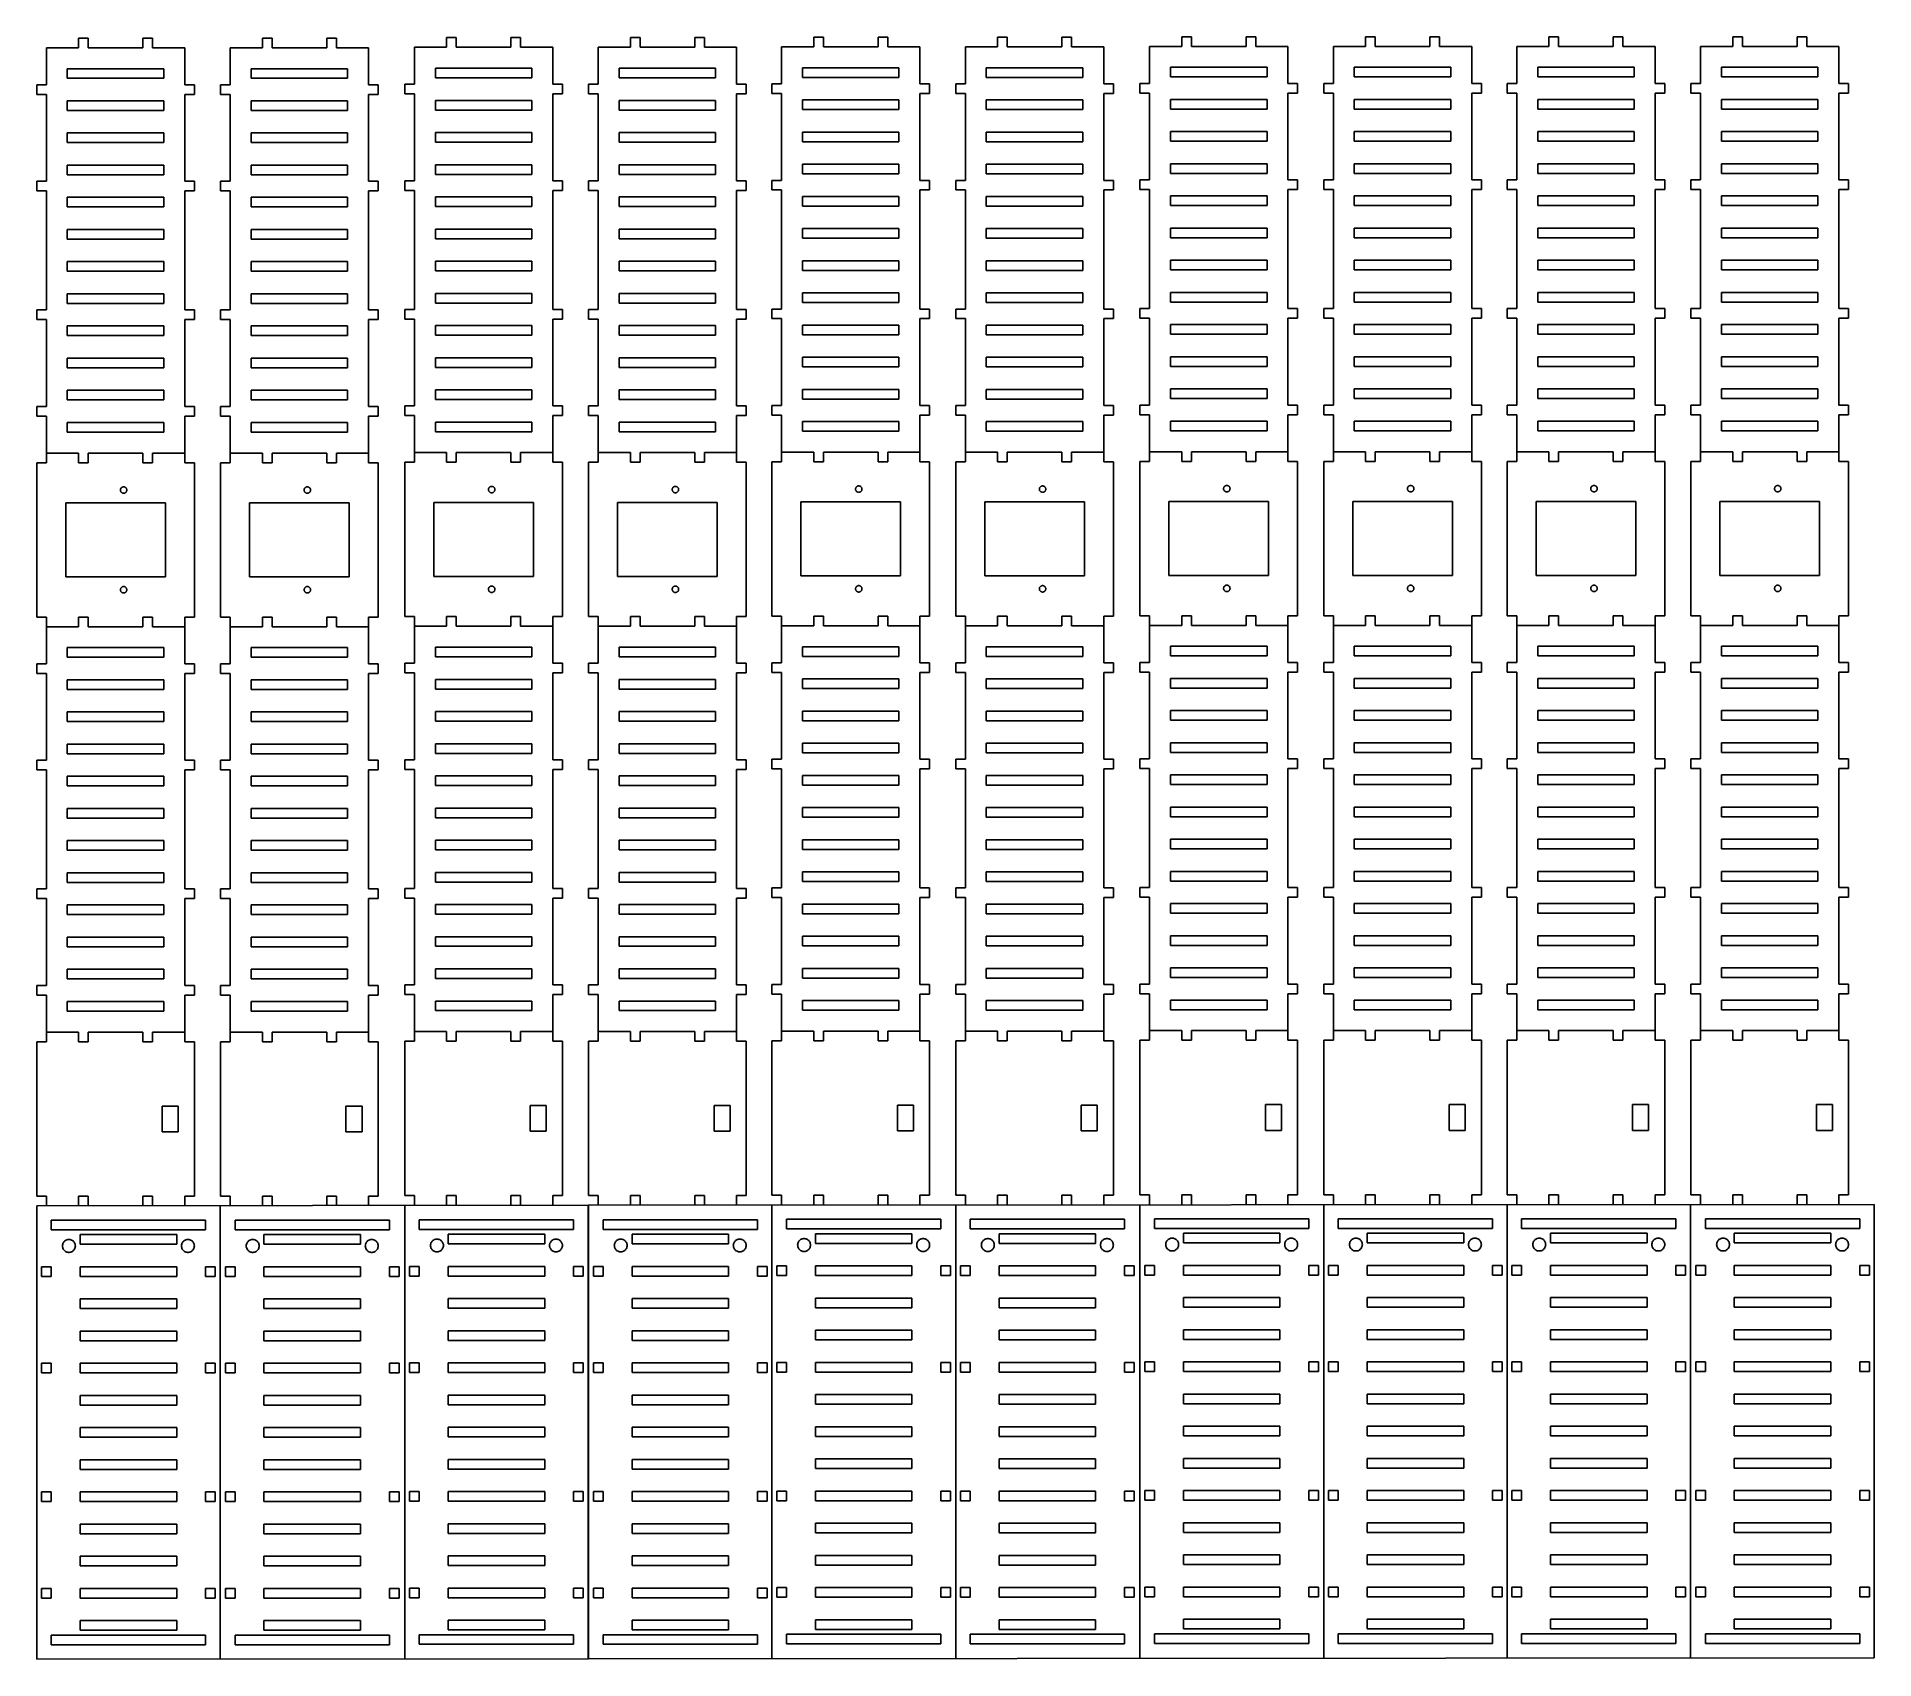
# Model space of a CAD drawing. Extents: x 0 to 571, y 0 to 504.
import ezdxf

# ---------------------------------------------------------------- set-up
doc = ezdxf.new("R2010")
doc.units = 0
doc.layers.add('LAYER_1', color=7, linetype='CONTINUOUS')

msp = doc.modelspace()

# ---------------------------------------------------------------- linework, layer by layer
at = {"layer": 'LAYER_1', "color": 7}
for p, q in [((16.000002, 504.000026), (13.000002, 504.000026)), ((13.000002, 504.000026), (13.000002, 501.000027)), ((16.000002, 501.000027), (16.000002, 504.000026)), ((36.000002, 504.000026), (33.000002, 504.000026)), ((33.000002, 504.000026), (33.000002, 501.000027)), ((36.000002, 501.000027), (36.000002, 504.000026)), ((73.141129, 504.000026), (70.141129, 504.000026)), ((70.141129, 504.000026), (70.141129, 501.000027)), ((73.141129, 501.000027), (73.141129, 504.000026)), ((93.141129, 504.000026), (90.141129, 504.000026)), ((90.141129, 504.000026), (90.141129, 501.000027)), ((93.141129, 501.000027), (93.141129, 504.000026)), ((130.423364, 504.141137), (127.423364, 504.141137)), ((127.423364, 504.141137), (127.423364, 501.141138)), ((130.423364, 501.141138), (130.423364, 504.141137)), ((150.423364, 504.141137), (147.423364, 504.141137)), ((147.423364, 504.141137), (147.423364, 501.141138)), ((150.423364, 501.141138), (150.423364, 504.141137)), ((187.564491, 504.141137), (184.564491, 504.141137)), ((184.564491, 504.141137), (184.564491, 501.141138)), ((187.564491, 501.141138), (187.564491, 504.141137)), ((207.564491, 504.141137), (204.564491, 504.141137)), ((204.564491, 504.141137), (204.564491, 501.141138)), ((207.564491, 501.141138), (207.564491, 504.141137)), ((244.564504, 504.282248), (241.564504, 504.282248)), ((241.564504, 504.282248), (241.564504, 501.282249)), ((244.564504, 501.282249), (244.564504, 504.282248)), ((264.564504, 504.282248), (261.564504, 504.282248)), ((261.564504, 504.282248), (261.564504, 501.282249)), ((264.564504, 501.282249), (264.564504, 504.282248)), ((301.705637, 504.282248), (298.705637, 504.282248)), ((298.705637, 504.282248), (298.705637, 501.282249)), ((301.705637, 501.282249), (301.705637, 504.282248)), ((321.705637, 504.282248), (318.705637, 504.282248)), ((318.705637, 504.282248), (318.705637, 501.282249)), ((321.705637, 501.282249), (321.705637, 504.282248)), ((358.987858, 504.42336), (355.987858, 504.42336)), ((355.987858, 504.42336), (355.987858, 501.42336)), ((358.987858, 501.42336), (358.987858, 504.42336)), ((378.987858, 504.42336), (375.987858, 504.42336)), ((375.987858, 504.42336), (375.987858, 501.42336)), ((378.987858, 501.42336), (378.987858, 504.42336)), ((416.128996, 504.42336), (413.128996, 504.42336)), ((413.128996, 504.42336), (413.128996, 501.42336)), ((416.128996, 501.42336), (416.128996, 504.42336)), ((436.128996, 504.42336), (433.128996, 504.42336)), ((433.128996, 504.42336), (433.128996, 501.42336)), ((436.128996, 501.42336), (436.128996, 504.42336)), ((473.129023, 504.42336), (470.129023, 504.42336)), ((470.129023, 504.42336), (470.129023, 501.42336)), ((473.129023, 501.42336), (473.129023, 504.42336)), ((493.129023, 504.42336), (490.129023, 504.42336)), ((490.129023, 504.42336), (490.129023, 501.42336)), ((493.129023, 501.42336), (493.129023, 504.42336)), ((530.270161, 504.42336), (527.270162, 504.42336)), ((527.270162, 504.42336), (527.270162, 501.42336)), ((530.270161, 501.42336), (530.270161, 504.42336)), ((550.270161, 504.42336), (547.270161, 504.42336)), ((547.270161, 504.42336), (547.270161, 501.42336)), ((550.270161, 501.42336), (550.270161, 504.42336)), ((13.000002, 501.000027), (3.000002, 501.000027)), ((3.000002, 501.000027), (3.000002, 489.500027)), ((33.000002, 501.000027), (16.000002, 501.000027)), ((46.000002, 501.000027), (36.000002, 501.000027)), ((46.000002, 489.500027), (46.000002, 501.000027)), ((70.141129, 501.000027), (60.141129, 501.000027)), ((60.141129, 501.000027), (60.141129, 489.500027)), ((90.141129, 501.000027), (73.141129, 501.000027)), ((103.141129, 501.000027), (93.141129, 501.000027)), ((103.141129, 489.500027), (103.141129, 501.000027)), ((127.423364, 501.141138), (117.423364, 501.141138)), ((117.423364, 501.141138), (117.423364, 489.641138)), ((147.423364, 501.141138), (130.423364, 501.141138)), ((160.423364, 501.141138), (150.423364, 501.141138)), ((160.423364, 489.641138), (160.423364, 501.141138)), ((184.564491, 501.141138), (174.564491, 501.141138)), ((174.564491, 501.141138), (174.564491, 489.641138)), ((204.564491, 501.141138), (187.564491, 501.141138)), ((217.564491, 501.141138), (207.564491, 501.141138)), ((217.564491, 489.641138), (217.564491, 501.141138)), ((241.564504, 501.282249), (231.564504, 501.282249)), ((231.564504, 501.282249), (231.564504, 489.782249)), ((261.564504, 501.282249), (244.564504, 501.282249)), ((274.564504, 501.282249), (264.564504, 501.282249)), ((274.564504, 489.782249), (274.564504, 501.282249)), ((298.705637, 501.282249), (288.705637, 501.282249)), ((288.705637, 501.282249), (288.705637, 489.782249)), ((318.705637, 501.282249), (301.705637, 501.282249)), ((331.705637, 501.282249), (321.705637, 501.282249)), ((331.705637, 489.782249), (331.705637, 501.282249)), ((355.987858, 501.42336), (345.987858, 501.42336)), ((345.987858, 501.42336), (345.987858, 489.92336)), ((375.987858, 501.42336), (358.987858, 501.42336)), ((388.987858, 501.42336), (378.987858, 501.42336)), ((388.987858, 489.92336), (388.987858, 501.42336)), ((413.128996, 501.42336), (403.128996, 501.42336)), ((403.128996, 501.42336), (403.128996, 489.92336)), ((433.128996, 501.42336), (416.128996, 501.42336)), ((446.128996, 501.42336), (436.128996, 501.42336)), ((446.128996, 489.92336), (446.128996, 501.42336)), ((470.129023, 501.42336), (460.129023, 501.42336)), ((460.129023, 501.42336), (460.129023, 489.92336)), ((490.129023, 501.42336), (473.129023, 501.42336)), ((503.129023, 501.42336), (493.129023, 501.42336)), ((503.129023, 489.92336), (503.129023, 501.42336)), ((527.270162, 501.42336), (517.270162, 501.42336)), ((517.270162, 501.42336), (517.270162, 489.92336)), ((547.270161, 501.42336), (530.270161, 501.42336)), ((560.270161, 501.42336), (550.270161, 501.42336)), ((560.270161, 489.92336), (560.270161, 501.42336)), ((9.500002, 491.500026), (9.500002, 494.500028)), ((9.500002, 494.500028), (39.500002, 494.500028)), ((39.500002, 491.500026), (9.500002, 491.500026)), ((39.500002, 494.500028), (39.500002, 491.500026)), ((66.641129, 491.500026), (66.641129, 494.500028)), ((66.641129, 494.500028), (96.641129, 494.500028)), ((96.641129, 491.500026), (66.641129, 491.500026)), ((96.641129, 494.500028), (96.641129, 491.500026)), ((123.923364, 491.641137), (123.923364, 494.641139)), ((123.923364, 494.641139), (153.923364, 494.641139)), ((153.923364, 491.641137), (123.923364, 491.641137)), ((153.923364, 494.641139), (153.923364, 491.641137)), ((181.064491, 491.641137), (181.064491, 494.641139)), ((181.064491, 494.641139), (211.064491, 494.641139)), ((211.064491, 491.641137), (181.064491, 491.641137)), ((211.064491, 494.641139), (211.064491, 491.641137)), ((238.064504, 491.782248), (238.064504, 494.782251)), ((238.064504, 494.782251), (268.064504, 494.782251)), ((268.064504, 491.782248), (238.064504, 491.782248)), ((268.064504, 494.782251), (268.064504, 491.782248)), ((295.205637, 491.782248), (295.205637, 494.782251)), ((295.205637, 494.782251), (325.205637, 494.782251)), ((325.205637, 491.782248), (295.205637, 491.782248)), ((325.205637, 494.782251), (325.205637, 491.782248)), ((352.487858, 491.923359), (352.487858, 494.923362)), ((352.487858, 494.923362), (382.487858, 494.923362)), ((382.487858, 491.923359), (352.487858, 491.923359)), ((382.487858, 494.923362), (382.487858, 491.923359)), ((409.628996, 491.923359), (409.628996, 494.923362)), ((409.628996, 494.923362), (439.628996, 494.923362)), ((439.628996, 491.923359), (409.628996, 491.923359)), ((439.628996, 494.923362), (439.628996, 491.923359)), ((466.629023, 491.923359), (466.629023, 494.923362)), ((466.629023, 494.923362), (496.629023, 494.923362)), ((496.629023, 491.923359), (466.629023, 491.923359)), ((496.629023, 494.923362), (496.629023, 491.923359)), ((523.770161, 491.923359), (523.770161, 494.923362)), ((523.770161, 494.923362), (553.770161, 494.923362)), ((553.770161, 491.923359), (523.770161, 491.923359)), ((553.770161, 494.923362), (553.770161, 491.923359)), ((3.000002, 489.500027), (0.000002, 489.500027)), ((0.000002, 489.500027), (0.000002, 486.500027)), ((0.000002, 486.500027), (3.000002, 486.500027)), ((3.000002, 486.500027), (3.000002, 459.500028)), ((49.000002, 489.500027), (46.000002, 489.500027)), ((46.000002, 459.500028), (46.000002, 486.500027)), ((46.000002, 486.500027), (49.000002, 486.500027)), ((49.000002, 486.500027), (49.000002, 489.500027)), ((60.141129, 489.500027), (57.141129, 489.500027)), ((57.141129, 489.500027), (57.141129, 486.500027)), ((57.141129, 486.500027), (60.141129, 486.500027)), ((60.141129, 486.500027), (60.141129, 459.500028)), ((106.141129, 489.500027), (103.141129, 489.500027)), ((103.141129, 459.500028), (103.141129, 486.500027)), ((103.141129, 486.500027), (106.141129, 486.500027)), ((106.141129, 486.500027), (106.141129, 489.500027)), ((117.423364, 489.641138), (114.423364, 489.641138)), ((114.423364, 489.641138), (114.423364, 486.641139)), ((114.423364, 486.641139), (117.423364, 486.641139)), ((117.423364, 486.641139), (117.423364, 459.641139)), ((163.423364, 489.641138), (160.423364, 489.641138)), ((160.423364, 459.641139), (160.423364, 486.641139)), ((160.423364, 486.641139), (163.423364, 486.641139)), ((163.423364, 486.641139), (163.423364, 489.641138)), ((174.564491, 489.641138), (171.564491, 489.641138)), ((171.564491, 489.641138), (171.564491, 486.641139)), ((171.564491, 486.641139), (174.564491, 486.641139)), ((174.564491, 486.641139), (174.564491, 459.641139)), ((220.564491, 489.641138), (217.564491, 489.641138)), ((217.564491, 459.641139), (217.564491, 486.641139)), ((217.564491, 486.641139), (220.564491, 486.641139)), ((220.564491, 486.641139), (220.564491, 489.641138)), ((231.564504, 489.782249), (228.564504, 489.782249)), ((228.564504, 489.782249), (228.564504, 486.78225)), ((228.564504, 486.78225), (231.564504, 486.78225)), ((231.564504, 486.78225), (231.564504, 459.78225)), ((277.564504, 489.782249), (274.564504, 489.782249)), ((274.564504, 459.78225), (274.564504, 486.78225)), ((274.564504, 486.78225), (277.564504, 486.78225)), ((277.564504, 486.78225), (277.564504, 489.782249)), ((288.705637, 489.782249), (285.705637, 489.782249)), ((285.705637, 489.782249), (285.705637, 486.78225)), ((285.705637, 486.78225), (288.705637, 486.78225)), ((288.705637, 486.78225), (288.705637, 459.78225)), ((334.705637, 489.782249), (331.705637, 489.782249)), ((331.705637, 459.78225), (331.705637, 486.78225)), ((331.705637, 486.78225), (334.705637, 486.78225)), ((334.705637, 486.78225), (334.705637, 489.782249)), ((345.987858, 489.92336), (342.987858, 489.92336)), ((342.987858, 489.92336), (342.987858, 486.923361)), ((342.987858, 486.923361), (345.987858, 486.923361)), ((345.987858, 486.923361), (345.987858, 459.923361)), ((391.987858, 489.92336), (388.987858, 489.92336)), ((388.987858, 459.923361), (388.987858, 486.923361)), ((388.987858, 486.923361), (391.987858, 486.923361)), ((391.987858, 486.923361), (391.987858, 489.92336)), ((403.128996, 489.92336), (400.128996, 489.92336)), ((400.128996, 489.92336), (400.128996, 486.923361)), ((400.128996, 486.923361), (403.128996, 486.923361)), ((403.128996, 486.923361), (403.128996, 459.923361)), ((449.128996, 489.92336), (446.128996, 489.92336)), ((446.128996, 459.923361), (446.128996, 486.923361)), ((446.128996, 486.923361), (449.128996, 486.923361)), ((449.128996, 486.923361), (449.128996, 489.92336)), ((460.129023, 489.92336), (457.129023, 489.92336)), ((457.129023, 489.92336), (457.129023, 486.923361)), ((457.129023, 486.923361), (460.129023, 486.923361)), ((460.129023, 486.923361), (460.129023, 459.923361)), ((506.129023, 489.92336), (503.129023, 489.92336)), ((503.129023, 459.923361), (503.129023, 486.923361)), ((503.129023, 486.923361), (506.129023, 486.923361)), ((506.129023, 486.923361), (506.129023, 489.92336)), ((517.270162, 489.92336), (514.270161, 489.92336)), ((514.270161, 489.92336), (514.270161, 486.923361)), ((514.270161, 486.923361), (517.270162, 486.923361)), ((517.270162, 486.923361), (517.270162, 459.923361)), ((563.270162, 489.92336), (560.270161, 489.92336)), ((560.270161, 459.923361), (560.270161, 486.923361)), ((560.270161, 486.923361), (563.270162, 486.923361)), ((563.270162, 486.923361), (563.270162, 489.92336)), ((9.500002, 481.500026), (9.500002, 484.500026)), ((9.500002, 484.500026), (39.500002, 484.500026)), ((39.500002, 481.500026), (9.500002, 481.500026)), ((39.500002, 484.500026), (39.500002, 481.500026)), ((66.641129, 481.500026), (66.641129, 484.500026)), ((66.641129, 484.500026), (96.641129, 484.500026)), ((96.641129, 481.500026), (66.641129, 481.500026)), ((96.641129, 484.500026), (96.641129, 481.500026)), ((123.923364, 481.641137), (123.923364, 484.641137)), ((123.923364, 484.641137), (153.923364, 484.641137)), ((153.923364, 481.641137), (123.923364, 481.641137)), ((153.923364, 484.641137), (153.923364, 481.641137)), ((181.064491, 481.641137), (181.064491, 484.641137)), ((181.064491, 484.641137), (211.064491, 484.641137)), ((211.064491, 481.641137), (181.064491, 481.641137)), ((211.064491, 484.641137), (211.064491, 481.641137)), ((238.064504, 481.782248), (238.064504, 484.782248)), ((238.064504, 484.782248), (268.064504, 484.782248)), ((268.064504, 481.782248), (238.064504, 481.782248)), ((268.064504, 484.782248), (268.064504, 481.782248)), ((295.205637, 481.782248), (295.205637, 484.782248)), ((295.205637, 484.782248), (325.205637, 484.782248)), ((325.205637, 481.782248), (295.205637, 481.782248)), ((325.205637, 484.782248), (325.205637, 481.782248)), ((352.487858, 481.923359), (352.487858, 484.923359)), ((352.487858, 484.923359), (382.487858, 484.923359)), ((382.487858, 481.923359), (352.487858, 481.923359)), ((382.487858, 484.923359), (382.487858, 481.923359)), ((409.628996, 481.923359), (409.628996, 484.923359)), ((409.628996, 484.923359), (439.628996, 484.923359)), ((439.628996, 481.923359), (409.628996, 481.923359)), ((439.628996, 484.923359), (439.628996, 481.923359)), ((466.629023, 481.923359), (466.629023, 484.923359)), ((466.629023, 484.923359), (496.629023, 484.923359)), ((496.629023, 481.923359), (466.629023, 481.923359)), ((496.629023, 484.923359), (496.629023, 481.923359)), ((523.770161, 481.923359), (523.770161, 484.923359)), ((523.770161, 484.923359), (553.770161, 484.923359)), ((553.770161, 481.923359), (523.770161, 481.923359)), ((553.770161, 484.923359), (553.770161, 481.923359)), ((9.500002, 471.500026), (9.500002, 474.500026)), ((9.500002, 474.500026), (39.500002, 474.500026)), ((39.500002, 474.500026), (39.500002, 471.500026)), ((66.641129, 471.500026), (66.641129, 474.500026)), ((66.641129, 474.500026), (96.641129, 474.500026)), ((96.641129, 474.500026), (96.641129, 471.500026)), ((123.923364, 471.641137), (123.923364, 474.641137)), ((123.923364, 474.641137), (153.923364, 474.641137)), ((153.923364, 474.641137), (153.923364, 471.641137)), ((181.064491, 471.641137), (181.064491, 474.641137)), ((181.064491, 474.641137), (211.064491, 474.641137)), ((211.064491, 474.641137), (211.064491, 471.641137)), ((238.064504, 471.782249), (238.064504, 474.782248)), ((238.064504, 474.782248), (268.064504, 474.782248)), ((268.064504, 474.782248), (268.064504, 471.782249)), ((295.205637, 471.782249), (295.205637, 474.782248)), ((295.205637, 474.782248), (325.205637, 474.782248)), ((325.205637, 474.782248), (325.205637, 471.782249)), ((352.487858, 471.92336), (352.487858, 474.923359)), ((352.487858, 474.923359), (382.487858, 474.923359)), ((382.487858, 474.923359), (382.487858, 471.92336)), ((409.628996, 471.92336), (409.628996, 474.923359)), ((409.628996, 474.923359), (439.628996, 474.923359)), ((439.628996, 474.923359), (439.628996, 471.92336)), ((466.629023, 471.92336), (466.629023, 474.923359)), ((466.629023, 474.923359), (496.629023, 474.923359)), ((496.629023, 474.923359), (496.629023, 471.92336)), ((523.770161, 471.92336), (523.770161, 474.923359)), ((523.770161, 474.923359), (553.770161, 474.923359)), ((553.770161, 474.923359), (553.770161, 471.92336)), ((39.500002, 471.500026), (9.500002, 471.500026)), ((96.641129, 471.500026), (66.641129, 471.500026)), ((153.923364, 471.641137), (123.923364, 471.641137)), ((211.064491, 471.641137), (181.064491, 471.641137)), ((268.064504, 471.782249), (238.064504, 471.782249)), ((325.205637, 471.782249), (295.205637, 471.782249)), ((382.487858, 471.92336), (352.487858, 471.92336)), ((439.628996, 471.92336), (409.628996, 471.92336)), ((496.629023, 471.92336), (466.629023, 471.92336)), ((553.770161, 471.92336), (523.770161, 471.92336)), ((9.500002, 461.500027), (9.500002, 464.500026)), ((9.500002, 464.500026), (39.500002, 464.500026)), ((39.500002, 464.500026), (39.500002, 461.500027)), ((66.641129, 461.500027), (66.641129, 464.500026)), ((66.641129, 464.500026), (96.641129, 464.500026)), ((96.641129, 464.500026), (96.641129, 461.500027)), ((123.923364, 461.641138), (123.923364, 464.641137)), ((123.923364, 464.641137), (153.923364, 464.641137)), ((153.923364, 464.641137), (153.923364, 461.641138)), ((181.064491, 461.641138), (181.064491, 464.641137)), ((181.064491, 464.641137), (211.064491, 464.641137)), ((211.064491, 464.641137), (211.064491, 461.641138)), ((238.064504, 461.782249), (238.064504, 464.782248)), ((238.064504, 464.782248), (268.064504, 464.782248)), ((268.064504, 464.782248), (268.064504, 461.782249)), ((295.205637, 461.782249), (295.205637, 464.782248)), ((295.205637, 464.782248), (325.205637, 464.782248)), ((325.205637, 464.782248), (325.205637, 461.782249)), ((352.487858, 461.92336), (352.487858, 464.92336)), ((352.487858, 464.92336), (382.487858, 464.92336)), ((382.487858, 464.92336), (382.487858, 461.92336)), ((409.628996, 461.92336), (409.628996, 464.92336)), ((409.628996, 464.92336), (439.628996, 464.92336)), ((439.628996, 464.92336), (439.628996, 461.92336)), ((466.629023, 461.92336), (466.629023, 464.92336)), ((466.629023, 464.92336), (496.629023, 464.92336)), ((496.629023, 464.92336), (496.629023, 461.92336)), ((523.770161, 461.92336), (523.770161, 464.92336)), ((523.770161, 464.92336), (553.770161, 464.92336)), ((553.770161, 464.92336), (553.770161, 461.92336)), ((3.000002, 459.500028), (0.000002, 459.500028)), ((0.000002, 459.500028), (0.000002, 456.500028)), ((39.500002, 461.500027), (9.500002, 461.500027)), ((49.000002, 459.500028), (46.000002, 459.500028)), ((49.000002, 456.500028), (49.000002, 459.500028)), ((60.141129, 459.500028), (57.141129, 459.500028)), ((57.141129, 459.500028), (57.141129, 456.500028)), ((96.641129, 461.500027), (66.641129, 461.500027)), ((106.141129, 459.500028), (103.141129, 459.500028)), ((106.141129, 456.500028), (106.141129, 459.500028)), ((117.423364, 459.641139), (114.423364, 459.641139)), ((114.423364, 459.641139), (114.423364, 456.641139)), ((153.923364, 461.641138), (123.923364, 461.641138)), ((163.423364, 459.641139), (160.423364, 459.641139)), ((163.423364, 456.641139), (163.423364, 459.641139)), ((174.564491, 459.641139), (171.564491, 459.641139)), ((171.564491, 459.641139), (171.564491, 456.641139)), ((211.064491, 461.641138), (181.064491, 461.641138)), ((220.564491, 459.641139), (217.564491, 459.641139)), ((220.564491, 456.641139), (220.564491, 459.641139)), ((231.564504, 459.78225), (228.564504, 459.78225)), ((228.564504, 459.78225), (228.564504, 456.78225)), ((268.064504, 461.782249), (238.064504, 461.782249)), ((277.564504, 459.78225), (274.564504, 459.78225)), ((277.564504, 456.78225), (277.564504, 459.78225)), ((288.705637, 459.78225), (285.705637, 459.78225)), ((285.705637, 459.78225), (285.705637, 456.78225)), ((325.205637, 461.782249), (295.205637, 461.782249)), ((334.705637, 459.78225), (331.705637, 459.78225)), ((334.705637, 456.78225), (334.705637, 459.78225)), ((345.987858, 459.923361), (342.987858, 459.923361)), ((342.987858, 459.923361), (342.987858, 456.923361)), ((382.487858, 461.92336), (352.487858, 461.92336)), ((391.987858, 459.923361), (388.987858, 459.923361)), ((391.987858, 456.923361), (391.987858, 459.923361)), ((403.128996, 459.923361), (400.128996, 459.923361)), ((400.128996, 459.923361), (400.128996, 456.923361)), ((439.628996, 461.92336), (409.628996, 461.92336)), ((449.128996, 459.923361), (446.128996, 459.923361)), ((449.128996, 456.923361), (449.128996, 459.923361)), ((460.129023, 459.923361), (457.129023, 459.923361)), ((457.129023, 459.923361), (457.129023, 456.923361)), ((496.629023, 461.92336), (466.629023, 461.92336)), ((506.129023, 459.923361), (503.129023, 459.923361)), ((506.129023, 456.923361), (506.129023, 459.923361)), ((517.270162, 459.923361), (514.270161, 459.923361)), ((514.270161, 459.923361), (514.270161, 456.923361)), ((553.770161, 461.92336), (523.770161, 461.92336)), ((563.270162, 459.923361), (560.270161, 459.923361)), ((563.270162, 456.923361), (563.270162, 459.923361)), ((0.000002, 456.500028), (3.000002, 456.500028)), ((3.000002, 456.500028), (3.000002, 419.500023)), ((9.500002, 451.500016), (9.500002, 454.500026)), ((9.500002, 454.500026), (39.500002, 454.500026)), ((39.500002, 451.500016), (9.500002, 451.500016)), ((39.500002, 454.500026), (39.500002, 451.500016)), ((46.000002, 419.500023), (46.000002, 456.500028)), ((46.000002, 456.500028), (49.000002, 456.500028)), ((57.141129, 456.500028), (60.141129, 456.500028)), ((60.141129, 456.500028), (60.141129, 419.500023)), ((66.641129, 451.500016), (66.641129, 454.500026)), ((66.641129, 454.500026), (96.641129, 454.500026)), ((96.641129, 451.500016), (66.641129, 451.500016)), ((96.641129, 454.500026), (96.641129, 451.500016)), ((103.141129, 419.500023), (103.141129, 456.500028)), ((103.141129, 456.500028), (106.141129, 456.500028)), ((114.423364, 456.641139), (117.423364, 456.641139)), ((117.423364, 456.641139), (117.423364, 419.641134)), ((123.923364, 451.641127), (123.923364, 454.641138)), ((123.923364, 454.641138), (153.923364, 454.641138)), ((153.923364, 451.641127), (123.923364, 451.641127)), ((153.923364, 454.641138), (153.923364, 451.641127)), ((160.423364, 419.641134), (160.423364, 456.641139)), ((160.423364, 456.641139), (163.423364, 456.641139)), ((171.564491, 456.641139), (174.564491, 456.641139)), ((174.564491, 456.641139), (174.564491, 419.641134)), ((181.064491, 451.641127), (181.064491, 454.641138)), ((181.064491, 454.641138), (211.064491, 454.641138)), ((211.064491, 451.641127), (181.064491, 451.641127)), ((211.064491, 454.641138), (211.064491, 451.641127)), ((217.564491, 419.641134), (217.564491, 456.641139)), ((217.564491, 456.641139), (220.564491, 456.641139)), ((228.564504, 456.78225), (231.564504, 456.78225)), ((231.564504, 456.78225), (231.564504, 419.782245)), ((238.064504, 451.782238), (238.064504, 454.782249)), ((238.064504, 454.782249), (268.064504, 454.782249)), ((268.064504, 451.782238), (238.064504, 451.782238)), ((268.064504, 454.782249), (268.064504, 451.782238)), ((274.564504, 419.782245), (274.564504, 456.78225)), ((274.564504, 456.78225), (277.564504, 456.78225)), ((285.705637, 456.78225), (288.705637, 456.78225)), ((288.705637, 456.78225), (288.705637, 419.782245)), ((295.205637, 451.782238), (295.205637, 454.782249)), ((295.205637, 454.782249), (325.205637, 454.782249)), ((325.205637, 451.782238), (295.205637, 451.782238)), ((325.205637, 454.782249), (325.205637, 451.782238)), ((331.705637, 419.782245), (331.705637, 456.78225)), ((331.705637, 456.78225), (334.705637, 456.78225)), ((342.987858, 456.923361), (345.987858, 456.923361)), ((345.987858, 456.923361), (345.987858, 419.923356)), ((352.487858, 451.923349), (352.487858, 454.92336)), ((352.487858, 454.92336), (382.487858, 454.92336)), ((382.487858, 451.923349), (352.487858, 451.923349)), ((382.487858, 454.92336), (382.487858, 451.923349)), ((388.987858, 419.923356), (388.987858, 456.923361)), ((388.987858, 456.923361), (391.987858, 456.923361)), ((400.128996, 456.923361), (403.128996, 456.923361)), ((403.128996, 456.923361), (403.128996, 419.923356)), ((409.628996, 451.923349), (409.628996, 454.92336)), ((409.628996, 454.92336), (439.628996, 454.92336)), ((439.628996, 451.923349), (409.628996, 451.923349)), ((439.628996, 454.92336), (439.628996, 451.923349)), ((446.128996, 419.923356), (446.128996, 456.923361)), ((446.128996, 456.923361), (449.128996, 456.923361)), ((457.129023, 456.923361), (460.129023, 456.923361)), ((460.129023, 456.923361), (460.129023, 419.923356)), ((466.629023, 451.923349), (466.629023, 454.92336)), ((466.629023, 454.92336), (496.629023, 454.92336)), ((496.629023, 451.923349), (466.629023, 451.923349)), ((496.629023, 454.92336), (496.629023, 451.923349)), ((503.129023, 419.923356), (503.129023, 456.923361)), ((503.129023, 456.923361), (506.129023, 456.923361)), ((514.270161, 456.923361), (517.270162, 456.923361)), ((517.270162, 456.923361), (517.270162, 419.923356)), ((523.770161, 451.923349), (523.770161, 454.92336)), ((523.770161, 454.92336), (553.770161, 454.92336)), ((553.770161, 451.923349), (523.770161, 451.923349)), ((553.770161, 454.92336), (553.770161, 451.923349)), ((560.270161, 419.923356), (560.270161, 456.923361)), ((560.270161, 456.923361), (563.270162, 456.923361)), ((9.500002, 441.500036), (9.500002, 444.50003)), ((9.500002, 444.50003), (39.500002, 444.50003)), ((39.500002, 441.500036), (9.500002, 441.500036)), ((39.500002, 444.50003), (39.500002, 441.500036)), ((66.641129, 441.500036), (66.641129, 444.50003)), ((66.641129, 444.50003), (96.641129, 444.50003)), ((96.641129, 441.500036), (66.641129, 441.500036)), ((96.641129, 444.50003), (96.641129, 441.500036)), ((123.923364, 441.641147), (123.923364, 444.641141)), ((123.923364, 444.641141), (153.923364, 444.641141)), ((153.923364, 441.641147), (123.923364, 441.641147)), ((153.923364, 444.641141), (153.923364, 441.641147)), ((181.064491, 441.641147), (181.064491, 444.641141)), ((181.064491, 444.641141), (211.064491, 444.641141)), ((211.064491, 441.641147), (181.064491, 441.641147)), ((211.064491, 444.641141), (211.064491, 441.641147)), ((238.064504, 441.782258), (238.064504, 444.782252)), ((238.064504, 444.782252), (268.064504, 444.782252)), ((268.064504, 441.782258), (238.064504, 441.782258)), ((268.064504, 444.782252), (268.064504, 441.782258)), ((295.205637, 441.782258), (295.205637, 444.782252)), ((295.205637, 444.782252), (325.205637, 444.782252)), ((325.205637, 441.782258), (295.205637, 441.782258)), ((325.205637, 444.782252), (325.205637, 441.782258)), ((352.487858, 441.923369), (352.487858, 444.923363)), ((352.487858, 444.923363), (382.487858, 444.923363)), ((382.487858, 441.923369), (352.487858, 441.923369)), ((382.487858, 444.923363), (382.487858, 441.923369)), ((409.628996, 441.923369), (409.628996, 444.923363)), ((409.628996, 444.923363), (439.628996, 444.923363)), ((439.628996, 441.923369), (409.628996, 441.923369)), ((439.628996, 444.923363), (439.628996, 441.923369)), ((466.629023, 441.923369), (466.629023, 444.923363)), ((466.629023, 444.923363), (496.629023, 444.923363)), ((496.629023, 441.923369), (466.629023, 441.923369)), ((496.629023, 444.923363), (496.629023, 441.923369)), ((523.770161, 441.923369), (523.770161, 444.923363)), ((523.770161, 444.923363), (553.770161, 444.923363)), ((553.770161, 441.923369), (523.770161, 441.923369)), ((553.770161, 444.923363), (553.770161, 441.923369)), ((9.500002, 431.500027), (9.500002, 434.500021)), ((9.500002, 434.500021), (39.500002, 434.500021)), ((39.500002, 434.500021), (39.500002, 431.500027)), ((66.641129, 431.500027), (66.641129, 434.500021)), ((66.641129, 434.500021), (96.641129, 434.500021)), ((96.641129, 434.500021), (96.641129, 431.500027)), ((123.923364, 431.641138), (123.923364, 434.641132)), ((123.923364, 434.641132), (153.923364, 434.641132)), ((153.923364, 434.641132), (153.923364, 431.641138)), ((181.064491, 431.641138), (181.064491, 434.641132)), ((181.064491, 434.641132), (211.064491, 434.641132)), ((211.064491, 434.641132), (211.064491, 431.641138)), ((238.064504, 431.78225), (238.064504, 434.782244)), ((238.064504, 434.782244), (268.064504, 434.782244)), ((268.064504, 434.782244), (268.064504, 431.78225)), ((295.205637, 431.78225), (295.205637, 434.782244)), ((295.205637, 434.782244), (325.205637, 434.782244)), ((325.205637, 434.782244), (325.205637, 431.78225)), ((352.487858, 431.923361), (352.487858, 434.923355)), ((352.487858, 434.923355), (382.487858, 434.923355)), ((382.487858, 434.923355), (382.487858, 431.923361)), ((409.628996, 431.923361), (409.628996, 434.923355)), ((409.628996, 434.923355), (439.628996, 434.923355)), ((439.628996, 434.923355), (439.628996, 431.923361)), ((466.629023, 431.923361), (466.629023, 434.923355)), ((466.629023, 434.923355), (496.629023, 434.923355)), ((496.629023, 434.923355), (496.629023, 431.923361)), ((523.770161, 431.923361), (523.770161, 434.923355)), ((523.770161, 434.923355), (553.770161, 434.923355)), ((553.770161, 434.923355), (553.770161, 431.923361)), ((39.500002, 431.500027), (9.500002, 431.500027)), ((96.641129, 431.500027), (66.641129, 431.500027)), ((153.923364, 431.641138), (123.923364, 431.641138)), ((211.064491, 431.641138), (181.064491, 431.641138)), ((268.064504, 431.78225), (238.064504, 431.78225)), ((325.205637, 431.78225), (295.205637, 431.78225)), ((382.487858, 431.923361), (352.487858, 431.923361)), ((439.628996, 431.923361), (409.628996, 431.923361)), ((496.629023, 431.923361), (466.629023, 431.923361)), ((553.770161, 431.923361), (523.770161, 431.923361)), ((9.500002, 421.500019), (9.500002, 424.500013)), ((9.500002, 424.500013), (39.500002, 424.500013)), ((39.500002, 424.500013), (39.500002, 421.500019)), ((66.641129, 421.500019), (66.641129, 424.500013)), ((66.641129, 424.500013), (96.641129, 424.500013)), ((96.641129, 424.500013), (96.641129, 421.500019)), ((123.923364, 421.64113), (123.923364, 424.641124)), ((123.923364, 424.641124), (153.923364, 424.641124)), ((153.923364, 424.641124), (153.923364, 421.64113)), ((181.064491, 421.64113), (181.064491, 424.641124)), ((181.064491, 424.641124), (211.064491, 424.641124)), ((211.064491, 424.641124), (211.064491, 421.64113)), ((238.064504, 421.782241), (238.064504, 424.782235)), ((238.064504, 424.782235), (268.064504, 424.782235)), ((268.064504, 424.782235), (268.064504, 421.782241)), ((295.205637, 421.782241), (295.205637, 424.782235)), ((295.205637, 424.782235), (325.205637, 424.782235)), ((325.205637, 424.782235), (325.205637, 421.782241)), ((352.487858, 421.923352), (352.487858, 424.923346)), ((352.487858, 424.923346), (382.487858, 424.923346)), ((382.487858, 424.923346), (382.487858, 421.923352)), ((409.628996, 421.923352), (409.628996, 424.923346)), ((409.628996, 424.923346), (439.628996, 424.923346)), ((439.628996, 424.923346), (439.628996, 421.923352)), ((466.629023, 421.923352), (466.629023, 424.923346)), ((466.629023, 424.923346), (496.629023, 424.923346)), ((496.629023, 424.923346), (496.629023, 421.923352)), ((523.770161, 421.923352), (523.770161, 424.923346)), ((523.770161, 424.923346), (553.770161, 424.923346)), ((553.770161, 424.923346), (553.770161, 421.923352)), ((3.000002, 419.500023), (0.000002, 419.500023)), ((0.000002, 419.500023), (0.000002, 416.500029)), ((39.500002, 421.500019), (9.500002, 421.500019)), ((49.000002, 419.500023), (46.000002, 419.500023)), ((49.000002, 416.500029), (49.000002, 419.500023)), ((60.141129, 419.500023), (57.141129, 419.500023)), ((57.141129, 419.500023), (57.141129, 416.500029)), ((96.641129, 421.500019), (66.641129, 421.500019)), ((106.141129, 419.500023), (103.141129, 419.500023)), ((106.141129, 416.500029), (106.141129, 419.500023)), ((117.423364, 419.641134), (114.423364, 419.641134)), ((114.423364, 419.641134), (114.423364, 416.64114)), ((153.923364, 421.64113), (123.923364, 421.64113)), ((163.423364, 419.641134), (160.423364, 419.641134)), ((163.423364, 416.64114), (163.423364, 419.641134)), ((174.564491, 419.641134), (171.564491, 419.641134)), ((171.564491, 419.641134), (171.564491, 416.64114)), ((211.064491, 421.64113), (181.064491, 421.64113)), ((220.564491, 419.641134), (217.564491, 419.641134)), ((220.564491, 416.64114), (220.564491, 419.641134)), ((231.564504, 419.782245), (228.564504, 419.782245)), ((228.564504, 419.782245), (228.564504, 416.782251)), ((268.064504, 421.782241), (238.064504, 421.782241)), ((277.564504, 419.782245), (274.564504, 419.782245)), ((277.564504, 416.782251), (277.564504, 419.782245)), ((288.705637, 419.782245), (285.705637, 419.782245)), ((285.705637, 419.782245), (285.705637, 416.782251)), ((325.205637, 421.782241), (295.205637, 421.782241)), ((334.705637, 419.782245), (331.705637, 419.782245)), ((334.705637, 416.782251), (334.705637, 419.782245)), ((345.987858, 419.923356), (342.987858, 419.923356)), ((342.987858, 419.923356), (342.987858, 416.923362)), ((382.487858, 421.923352), (352.487858, 421.923352)), ((391.987858, 419.923356), (388.987858, 419.923356)), ((391.987858, 416.923362), (391.987858, 419.923356)), ((403.128996, 419.923356), (400.128996, 419.923356)), ((400.128996, 419.923356), (400.128996, 416.923362)), ((439.628996, 421.923352), (409.628996, 421.923352)), ((449.128996, 419.923356), (446.128996, 419.923356)), ((449.128996, 416.923362), (449.128996, 419.923356)), ((460.129023, 419.923356), (457.129023, 419.923356)), ((457.129023, 419.923356), (457.129023, 416.923362)), ((496.629023, 421.923352), (466.629023, 421.923352)), ((506.129023, 419.923356), (503.129023, 419.923356)), ((506.129023, 416.923362), (506.129023, 419.923356)), ((517.270162, 419.923356), (514.270161, 419.923356)), ((514.270161, 419.923356), (514.270161, 416.923362)), ((553.770161, 421.923352), (523.770161, 421.923352)), ((563.270162, 419.923356), (560.270161, 419.923356)), ((563.270162, 416.923362), (563.270162, 419.923356)), ((0.000002, 416.500029), (3.000002, 416.500029)), ((3.000002, 416.500029), (3.000002, 389.500027)), ((9.500002, 411.500039), (9.500002, 414.500033)), ((9.500002, 414.500033), (39.500002, 414.500033)), ((39.500002, 411.500039), (9.500002, 411.500039)), ((39.500002, 414.500033), (39.500002, 411.500039)), ((46.000002, 389.500027), (46.000002, 416.500029)), ((46.000002, 416.500029), (49.000002, 416.500029)), ((57.141129, 416.500029), (60.141129, 416.500029)), ((60.141129, 416.500029), (60.141129, 389.500027)), ((66.641129, 411.500039), (66.641129, 414.500033)), ((66.641129, 414.500033), (96.641129, 414.500033)), ((96.641129, 411.500039), (66.641129, 411.500039)), ((96.641129, 414.500033), (96.641129, 411.500039)), ((103.141129, 389.500027), (103.141129, 416.500029)), ((103.141129, 416.500029), (106.141129, 416.500029)), ((114.423364, 416.64114), (117.423364, 416.64114)), ((117.423364, 416.64114), (117.423364, 389.641138)), ((123.923364, 411.64115), (123.923364, 414.641144)), ((123.923364, 414.641144), (153.923364, 414.641144)), ((153.923364, 411.64115), (123.923364, 411.64115)), ((153.923364, 414.641144), (153.923364, 411.64115)), ((160.423364, 389.641138), (160.423364, 416.64114)), ((160.423364, 416.64114), (163.423364, 416.64114)), ((171.564491, 416.64114), (174.564491, 416.64114)), ((174.564491, 416.64114), (174.564491, 389.641138)), ((181.064491, 411.64115), (181.064491, 414.641144)), ((181.064491, 414.641144), (211.064491, 414.641144)), ((211.064491, 411.64115), (181.064491, 411.64115)), ((211.064491, 414.641144), (211.064491, 411.64115)), ((217.564491, 389.641138), (217.564491, 416.64114)), ((217.564491, 416.64114), (220.564491, 416.64114)), ((228.564504, 416.782251), (231.564504, 416.782251)), ((231.564504, 416.782251), (231.564504, 389.782249)), ((238.064504, 411.782261), (238.064504, 414.782255)), ((238.064504, 414.782255), (268.064504, 414.782255)), ((268.064504, 411.782261), (238.064504, 411.782261)), ((268.064504, 414.782255), (268.064504, 411.782261)), ((274.564504, 389.782249), (274.564504, 416.782251)), ((274.564504, 416.782251), (277.564504, 416.782251)), ((285.705637, 416.782251), (288.705637, 416.782251)), ((288.705637, 416.782251), (288.705637, 389.782249)), ((295.205637, 411.782261), (295.205637, 414.782255)), ((295.205637, 414.782255), (325.205637, 414.782255)), ((325.205637, 411.782261), (295.205637, 411.782261)), ((325.205637, 414.782255), (325.205637, 411.782261)), ((331.705637, 389.782249), (331.705637, 416.782251)), ((331.705637, 416.782251), (334.705637, 416.782251)), ((342.987858, 416.923362), (345.987858, 416.923362)), ((345.987858, 416.923362), (345.987858, 389.92336)), ((352.487858, 411.923372), (352.487858, 414.923366)), ((352.487858, 414.923366), (382.487858, 414.923366)), ((382.487858, 411.923372), (352.487858, 411.923372)), ((382.487858, 414.923366), (382.487858, 411.923372)), ((388.987858, 389.92336), (388.987858, 416.923362)), ((388.987858, 416.923362), (391.987858, 416.923362)), ((400.128996, 416.923362), (403.128996, 416.923362)), ((403.128996, 416.923362), (403.128996, 389.92336)), ((409.628996, 411.923372), (409.628996, 414.923366)), ((409.628996, 414.923366), (439.628996, 414.923366)), ((439.628996, 411.923372), (409.628996, 411.923372)), ((439.628996, 414.923366), (439.628996, 411.923372)), ((446.128996, 389.92336), (446.128996, 416.923362)), ((446.128996, 416.923362), (449.128996, 416.923362)), ((457.129023, 416.923362), (460.129023, 416.923362)), ((460.129023, 416.923362), (460.129023, 389.92336)), ((466.629023, 411.923372), (466.629023, 414.923366)), ((466.629023, 414.923366), (496.629023, 414.923366)), ((496.629023, 411.923372), (466.629023, 411.923372)), ((496.629023, 414.923366), (496.629023, 411.923372)), ((503.129023, 389.92336), (503.129023, 416.923362)), ((503.129023, 416.923362), (506.129023, 416.923362)), ((514.270161, 416.923362), (517.270162, 416.923362)), ((517.270162, 416.923362), (517.270162, 389.92336)), ((523.770161, 411.923372), (523.770161, 414.923366)), ((523.770161, 414.923366), (553.770161, 414.923366)), ((553.770161, 411.923372), (523.770161, 411.923372)), ((553.770161, 414.923366), (553.770161, 411.923372)), ((560.270161, 389.92336), (560.270161, 416.923362)), ((560.270161, 416.923362), (563.270162, 416.923362)), ((9.500002, 401.500031), (9.500002, 404.500025)), ((9.500002, 404.500025), (39.500002, 404.500025)), ((39.500002, 401.500031), (9.500002, 401.500031)), ((39.500002, 404.500025), (39.500002, 401.500031)), ((66.641129, 401.500031), (66.641129, 404.500025)), ((66.641129, 404.500025), (96.641129, 404.500025)), ((96.641129, 401.500031), (66.641129, 401.500031)), ((96.641129, 404.500025), (96.641129, 401.500031)), ((123.923364, 401.641142), (123.923364, 404.641136)), ((123.923364, 404.641136), (153.923364, 404.641136)), ((153.923364, 401.641142), (123.923364, 401.641142)), ((153.923364, 404.641136), (153.923364, 401.641142)), ((181.064491, 401.641142), (181.064491, 404.641136)), ((181.064491, 404.641136), (211.064491, 404.641136)), ((211.064491, 401.641142), (181.064491, 401.641142)), ((211.064491, 404.641136), (211.064491, 401.641142)), ((238.064504, 401.782253), (238.064504, 404.782247)), ((238.064504, 404.782247), (268.064504, 404.782247)), ((268.064504, 401.782253), (238.064504, 401.782253)), ((268.064504, 404.782247), (268.064504, 401.782253)), ((295.205637, 401.782253), (295.205637, 404.782247)), ((295.205637, 404.782247), (325.205637, 404.782247)), ((325.205637, 401.782253), (295.205637, 401.782253)), ((325.205637, 404.782247), (325.205637, 401.782253)), ((352.487858, 401.923364), (352.487858, 404.923358)), ((352.487858, 404.923358), (382.487858, 404.923358)), ((382.487858, 401.923364), (352.487858, 401.923364)), ((382.487858, 404.923358), (382.487858, 401.923364)), ((409.628996, 401.923364), (409.628996, 404.923358)), ((409.628996, 404.923358), (439.628996, 404.923358)), ((439.628996, 401.923364), (409.628996, 401.923364)), ((439.628996, 404.923358), (439.628996, 401.923364)), ((466.629023, 401.923364), (466.629023, 404.923358)), ((466.629023, 404.923358), (496.629023, 404.923358)), ((496.629023, 401.923364), (466.629023, 401.923364)), ((496.629023, 404.923358), (496.629023, 401.923364)), ((523.770161, 401.923364), (523.770161, 404.923358)), ((523.770161, 404.923358), (553.770161, 404.923358)), ((553.770161, 401.923364), (523.770161, 401.923364)), ((553.770161, 404.923358), (553.770161, 401.923364)), ((9.500002, 391.500023), (9.500002, 394.500017)), ((9.500002, 394.500017), (39.500002, 394.500017)), ((39.500002, 394.500017), (39.500002, 391.500023)), ((66.641129, 391.500023), (66.641129, 394.500017)), ((66.641129, 394.500017), (96.641129, 394.500017)), ((96.641129, 394.500017), (96.641129, 391.500023)), ((123.923364, 391.641134), (123.923364, 394.641128)), ((123.923364, 394.641128), (153.923364, 394.641128)), ((153.923364, 394.641128), (153.923364, 391.641134)), ((181.064491, 391.641134), (181.064491, 394.641128)), ((181.064491, 394.641128), (211.064491, 394.641128)), ((211.064491, 394.641128), (211.064491, 391.641134)), ((238.064504, 391.782245), (238.064504, 394.782239)), ((238.064504, 394.782239), (268.064504, 394.782239)), ((268.064504, 394.782239), (268.064504, 391.782245)), ((295.205637, 391.782245), (295.205637, 394.782239)), ((295.205637, 394.782239), (325.205637, 394.782239)), ((325.205637, 394.782239), (325.205637, 391.782245)), ((352.487858, 391.923356), (352.487858, 394.92335)), ((352.487858, 394.92335), (382.487858, 394.92335)), ((382.487858, 394.92335), (382.487858, 391.923356)), ((409.628996, 391.923356), (409.628996, 394.92335)), ((409.628996, 394.92335), (439.628996, 394.92335)), ((439.628996, 394.92335), (439.628996, 391.923356)), ((466.629023, 391.923356), (466.629023, 394.92335)), ((466.629023, 394.92335), (496.629023, 394.92335)), ((496.629023, 394.92335), (496.629023, 391.923356)), ((523.770161, 391.923356), (523.770161, 394.92335)), ((523.770161, 394.92335), (553.770161, 394.92335)), ((553.770161, 394.92335), (553.770161, 391.923356)), ((3.000002, 389.500027), (0.000002, 389.500027)), ((0.000002, 389.500027), (0.000002, 386.500033)), ((39.500002, 391.500023), (9.500002, 391.500023)), ((49.000002, 389.500027), (46.000002, 389.500027)), ((49.000002, 386.500033), (49.000002, 389.500027)), ((60.141129, 389.500027), (57.141129, 389.500027)), ((57.141129, 389.500027), (57.141129, 386.500033)), ((96.641129, 391.500023), (66.641129, 391.500023)), ((106.141129, 389.500027), (103.141129, 389.500027)), ((106.141129, 386.500033), (106.141129, 389.500027)), ((117.423364, 389.641138), (114.423364, 389.641138)), ((114.423364, 389.641138), (114.423364, 386.641144)), ((153.923364, 391.641134), (123.923364, 391.641134)), ((163.423364, 389.641138), (160.423364, 389.641138)), ((163.423364, 386.641144), (163.423364, 389.641138)), ((174.564491, 389.641138), (171.564491, 389.641138)), ((171.564491, 389.641138), (171.564491, 386.641144)), ((211.064491, 391.641134), (181.064491, 391.641134)), ((220.564491, 389.641138), (217.564491, 389.641138)), ((220.564491, 386.641144), (220.564491, 389.641138)), ((231.564504, 389.782249), (228.564504, 389.782249)), ((228.564504, 389.782249), (228.564504, 386.782255)), ((268.064504, 391.782245), (238.064504, 391.782245)), ((277.564504, 389.782249), (274.564504, 389.782249)), ((277.564504, 386.782255), (277.564504, 389.782249)), ((288.705637, 389.782249), (285.705637, 389.782249)), ((285.705637, 389.782249), (285.705637, 386.782255)), ((325.205637, 391.782245), (295.205637, 391.782245)), ((334.705637, 389.782249), (331.705637, 389.782249)), ((334.705637, 386.782255), (334.705637, 389.782249)), ((345.987858, 389.92336), (342.987858, 389.92336)), ((342.987858, 389.92336), (342.987858, 386.923366)), ((382.487858, 391.923356), (352.487858, 391.923356)), ((391.987858, 389.92336), (388.987858, 389.92336)), ((391.987858, 386.923366), (391.987858, 389.92336)), ((403.128996, 389.92336), (400.128996, 389.92336)), ((400.128996, 389.92336), (400.128996, 386.923366)), ((439.628996, 391.923356), (409.628996, 391.923356)), ((449.128996, 389.92336), (446.128996, 389.92336)), ((449.128996, 386.923366), (449.128996, 389.92336)), ((460.129023, 389.92336), (457.129023, 389.92336)), ((457.129023, 389.92336), (457.129023, 386.923366)), ((496.629023, 391.923356), (466.629023, 391.923356)), ((506.129023, 389.92336), (503.129023, 389.92336)), ((506.129023, 386.923366), (506.129023, 389.92336)), ((517.270162, 389.92336), (514.270161, 389.92336)), ((514.270161, 389.92336), (514.270161, 386.923366)), ((553.770161, 391.923356), (523.770161, 391.923356)), ((563.270162, 389.92336), (560.270161, 389.92336)), ((563.270162, 386.923366), (563.270162, 389.92336)), ((0.000002, 386.500033), (3.000002, 386.500033)), ((3.000002, 386.500033), (2.999994, 372.000025)), ((9.500002, 381.500014), (9.500002, 384.500037)), ((9.500002, 384.500037), (39.500002, 384.500037)), ((39.500002, 384.500037), (39.500002, 381.500014)), ((45.999993, 372.000025), (46.000002, 386.500033)), ((46.000002, 386.500033), (49.000002, 386.500033)), ((57.141129, 386.500033), (60.141129, 386.500033)), ((60.141129, 386.500033), (60.141121, 372.000025)), ((66.641129, 381.500014), (66.641129, 384.500037)), ((66.641129, 384.500037), (96.641129, 384.500037)), ((96.641129, 384.500037), (96.641129, 381.500014)), ((103.14112, 372.000025), (103.141129, 386.500033)), ((103.141129, 386.500033), (106.141129, 386.500033)), ((114.423364, 386.641144), (117.423364, 386.641144)), ((117.423364, 386.641144), (117.423356, 372.141136)), ((123.923364, 381.641126), (123.923364, 384.641148)), ((123.923364, 384.641148), (153.923364, 384.641148)), ((153.923364, 384.641148), (153.923364, 381.641126)), ((160.423355, 372.141136), (160.423364, 386.641144)), ((160.423364, 386.641144), (163.423364, 386.641144)), ((171.564491, 386.641144), (174.564491, 386.641144)), ((174.564491, 386.641144), (174.564483, 372.141136)), ((181.064491, 381.641126), (181.064491, 384.641148)), ((181.064491, 384.641148), (211.064491, 384.641148)), ((211.064491, 384.641148), (211.064491, 381.641126)), ((217.564482, 372.141136), (217.564491, 386.641144)), ((217.564491, 386.641144), (220.564491, 386.641144)), ((228.564504, 386.782255), (231.564504, 386.782255)), ((231.564504, 386.782255), (231.564496, 372.282247)), ((238.064504, 381.782237), (238.064504, 384.782259)), ((238.064504, 384.782259), (268.064504, 384.782259)), ((268.064504, 384.782259), (268.064504, 381.782237)), ((274.564495, 372.282247), (274.564504, 386.782255)), ((274.564504, 386.782255), (277.564504, 386.782255)), ((285.705637, 386.782255), (288.705637, 386.782255)), ((288.705637, 386.782255), (288.705629, 372.282247)), ((295.205637, 381.782237), (295.205637, 384.782259)), ((295.205637, 384.782259), (325.205637, 384.782259)), ((325.205637, 384.782259), (325.205637, 381.782237)), ((331.705627, 372.282247), (331.705637, 386.782255)), ((331.705637, 386.782255), (334.705637, 386.782255)), ((342.987858, 386.923366), (345.987858, 386.923366)), ((345.987858, 386.923366), (345.98785, 372.423358)), ((352.487858, 381.923348), (352.487858, 384.92337)), ((352.487858, 384.92337), (382.487858, 384.92337)), ((382.487858, 384.92337), (382.487858, 381.923348)), ((388.987848, 372.423358), (388.987858, 386.923366)), ((388.987858, 386.923366), (391.987858, 386.923366)), ((400.128996, 386.923366), (403.128996, 386.923366)), ((403.128996, 386.923366), (403.128988, 372.423358)), ((409.628996, 381.923348), (409.628996, 384.92337)), ((409.628996, 384.92337), (439.628996, 384.92337)), ((439.628996, 384.92337), (439.628996, 381.923348)), ((446.128987, 372.423358), (446.128996, 386.923366)), ((446.128996, 386.923366), (449.128996, 386.923366)), ((457.129023, 386.923366), (460.129023, 386.923366)), ((460.129023, 386.923366), (460.129015, 372.423358)), ((466.629023, 381.923348), (466.629023, 384.92337)), ((466.629023, 384.92337), (496.629023, 384.92337)), ((496.629023, 384.92337), (496.629023, 381.923348)), ((503.129014, 372.423358), (503.129023, 386.923366)), ((503.129023, 386.923366), (506.129023, 386.923366)), ((514.270161, 386.923366), (517.270162, 386.923366)), ((517.270162, 386.923366), (517.270153, 372.423358)), ((523.770161, 381.923348), (523.770161, 384.92337)), ((523.770161, 384.92337), (553.770161, 384.92337)), ((553.770161, 384.92337), (553.770161, 381.923348)), ((560.270152, 372.423358), (560.270161, 386.923366)), ((560.270161, 386.923366), (563.270162, 386.923366)), ((39.500002, 381.500014), (9.500002, 381.500014)), ((96.641129, 381.500014), (66.641129, 381.500014)), ((153.923364, 381.641126), (123.923364, 381.641126)), ((211.064491, 381.641126), (181.064491, 381.641126)), ((268.064504, 381.782237), (238.064504, 381.782237)), ((325.205637, 381.782237), (295.205637, 381.782237)), ((382.487858, 381.923348), (352.487858, 381.923348)), ((439.628996, 381.923348), (409.628996, 381.923348)), ((496.629023, 381.923348), (466.629023, 381.923348)), ((553.770161, 381.923348), (523.770161, 381.923348)), ((2.999994, 372.000025), (0, 372.000025)), ((0, 372.000025), (0, 324.000025)), ((13.000002, 375.000025), (2.999994, 375.000025)), ((13.000002, 375.000013), (13.000002, 372.000019)), ((15.999996, 372.000025), (13.000002, 372.000025)), ((32.99999, 375.000025), (15.999996, 375.000025)), ((16.000002, 372.000019), (16.000002, 375.000013)), ((35.999984, 372.000025), (32.99999, 372.000025)), ((33.000002, 375.000013), (33.000002, 372.000019)), ((45.999993, 375.000025), (35.999984, 375.000025)), ((35.999984, 375.000025), (35.999984, 372.000025)), ((48.999992, 372.000025), (45.999993, 372.000025)), ((48.999992, 324.000025), (48.999992, 372.000025)), ((60.141121, 372.000025), (57.141127, 372.000025)), ((57.141127, 372.000025), (57.141127, 324.000025)), ((60.141129, 375.000013), (70.141129, 375.000013)), ((70.141129, 375.000013), (70.141129, 372.000019)), ((70.141129, 372.000019), (73.141129, 372.000019)), ((73.141123, 375.000025), (73.141123, 372.000025)), ((73.141129, 375.000013), (90.141129, 375.000013)), ((90.141129, 375.000013), (90.141129, 372.000019)), ((90.141129, 372.000019), (93.141129, 372.000019)), ((93.141129, 372.000019), (93.141129, 375.000013)), ((93.141129, 375.000013), (103.141129, 375.000013)), ((106.141119, 372.000025), (103.14112, 372.000025)), ((106.141119, 324.000025), (106.141119, 372.000025)), ((117.423356, 372.141136), (114.423362, 372.141136)), ((114.423362, 372.141136), (114.423362, 324.141136)), ((117.423364, 375.141124), (127.423364, 375.141124)), ((127.423364, 375.141124), (127.423364, 372.14113)), ((130.423358, 372.141136), (127.423364, 372.141136)), ((147.423353, 375.141136), (130.423358, 375.141136)), ((130.423358, 375.141136), (130.423358, 372.141136)), ((147.423353, 372.141136), (147.423353, 375.141136)), ((150.423347, 372.141136), (147.423353, 372.141136)), ((160.423355, 375.141136), (150.423347, 375.141136)), ((150.423347, 375.141136), (150.423347, 372.141136)), ((163.423354, 372.141136), (160.423355, 372.141136)), ((163.423354, 324.141136), (163.423354, 372.141136)), ((174.564483, 372.141136), (171.564489, 372.141136)), ((171.564489, 372.141136), (171.564489, 324.141136)), ((184.564491, 375.141136), (174.564483, 375.141136)), ((184.564491, 375.141124), (184.564491, 372.14113)), ((187.564485, 372.141136), (184.564491, 372.141136)), ((204.56448, 375.141136), (187.564485, 375.141136)), ((187.564485, 375.141136), (187.564485, 372.141136)), ((204.56448, 372.141136), (204.56448, 375.141136)), ((207.564474, 372.141136), (204.56448, 372.141136)), ((207.564491, 372.14113), (207.564491, 375.141124)), ((207.564491, 375.141124), (217.564491, 375.141124)), ((220.564481, 372.141136), (217.564482, 372.141136)), ((220.564481, 324.141136), (220.564481, 372.141136)), ((231.564496, 372.282247), (228.564502, 372.282247)), ((228.564502, 372.282247), (228.564502, 324.282247)), ((241.564504, 375.282247), (231.564496, 375.282247)), ((241.564504, 372.282247), (241.564504, 375.282247)), ((244.564498, 372.282247), (241.564504, 372.282247)), ((244.564498, 375.282247), (244.564498, 372.282247)), ((244.564504, 375.282236), (261.564504, 375.282236)), ((261.564493, 372.282247), (261.564493, 375.282247)), ((261.564504, 372.282242), (264.564504, 372.282242)), ((274.564495, 375.282247), (264.564487, 375.282247)), ((264.564487, 375.282247), (264.564487, 372.282247)), ((277.564494, 372.282247), (274.564495, 372.282247)), ((277.564494, 324.282247), (277.564494, 372.282247)), ((288.705629, 372.282247), (285.705635, 372.282247)), ((285.705635, 372.282247), (285.705635, 324.282247)), ((288.705637, 375.282236), (298.705637, 375.282236)), ((298.705637, 372.282247), (298.705637, 375.282247)), ((301.705631, 372.282247), (298.705637, 372.282247)), ((301.705631, 375.282247), (301.705631, 372.282247)), ((301.705637, 375.282236), (318.705637, 375.282236)), ((318.705625, 372.282247), (318.705625, 375.282247)), ((318.705637, 372.282242), (321.705637, 372.282242)), ((331.705627, 375.282247), (321.705619, 375.282247)), ((321.705619, 375.282247), (321.705619, 372.282247)), ((334.705627, 372.282247), (331.705627, 372.282247)), ((334.705627, 324.282247), (334.705627, 372.282247)), ((345.98785, 372.423358), (342.987856, 372.423358)), ((342.987856, 372.423358), (342.987856, 324.423358)), ((345.987858, 375.423347), (355.987858, 375.423347)), ((355.987858, 372.423358), (355.987858, 375.423358)), ((358.987852, 372.423358), (355.987858, 372.423358)), ((375.987846, 375.423358), (358.987852, 375.423358)), ((358.987858, 372.423353), (358.987858, 375.423347)), ((375.987846, 372.423358), (375.987846, 375.423358)), ((378.98784, 372.423358), (375.987846, 372.423358)), ((378.987858, 372.423353), (378.987858, 375.423347)), ((378.987858, 375.423347), (388.987858, 375.423347)), ((391.987848, 372.423358), (388.987848, 372.423358)), ((391.987848, 324.423358), (391.987848, 372.423358)), ((403.128988, 372.423358), (400.128994, 372.423358)), ((400.128994, 372.423358), (400.128994, 324.423358)), ((413.128996, 375.423358), (403.128988, 375.423358)), ((413.128996, 375.423347), (413.128996, 372.423353)), ((416.12899, 372.423358), (413.128996, 372.423358)), ((433.128984, 375.423358), (416.12899, 375.423358)), ((416.128996, 372.423353), (416.128996, 375.423347)), ((433.128984, 372.423358), (433.128984, 375.423358)), ((436.128978, 372.423358), (433.128984, 372.423358)), ((446.128987, 375.423358), (436.128978, 375.423358)), ((436.128978, 375.423358), (436.128978, 372.423358)), ((449.128986, 372.423358), (446.128987, 372.423358)), ((449.128986, 324.423358), (449.128986, 372.423358)), ((460.129015, 372.423358), (457.129021, 372.423358)), ((457.129021, 372.423358), (457.129021, 324.423358)), ((470.129023, 375.423358), (460.129015, 375.423358)), ((470.129023, 372.423358), (470.129023, 375.423358)), ((473.129017, 372.423358), (470.129023, 372.423358)), ((473.129017, 375.423358), (473.129017, 372.423358)), ((473.129023, 375.423347), (490.129023, 375.423347)), ((490.129023, 375.423347), (490.129023, 372.423353)), ((490.129023, 372.423353), (493.129023, 372.423353)), ((493.129023, 372.423353), (493.129023, 375.423347)), ((493.129023, 375.423347), (503.129023, 375.423347)), ((506.129013, 372.423358), (503.129014, 372.423358)), ((506.129013, 324.423358), (506.129013, 372.423358)), ((517.270153, 372.423358), (514.270159, 372.423358)), ((514.270159, 372.423358), (514.270159, 324.423358)), ((517.270162, 375.423347), (527.270162, 375.423347)), ((527.270162, 375.423347), (527.270162, 372.423353)), ((527.270162, 372.423353), (530.270161, 372.423353)), ((530.270156, 375.423358), (530.270156, 372.423358)), ((530.270161, 375.423347), (547.270161, 375.423347)), ((550.270144, 372.423358), (547.27015, 372.423358)), ((547.270161, 375.423347), (547.270161, 372.423353)), ((560.270152, 375.423358), (550.270144, 375.423358)), ((550.270161, 372.423353), (550.270161, 375.423347)), ((563.270152, 372.423358), (560.270152, 372.423358)), ((563.270152, 324.423358), (563.270152, 372.423358)), ((26.0177, 363.312625), (26.001895, 363.437225)), ((26.001952, 363.562825), (26.017756, 363.687425)), ((26.001952, 363.437225), (26.001952, 363.562825)), ((26.0177, 363.687425), (26.048914, 363.809025)), ((26.048914, 363.191025), (26.0177, 363.312625)), ((26.048914, 363.809025), (26.09517, 363.925825)), ((26.09517, 363.074225), (26.048914, 363.191025)), ((26.09517, 363.925825), (26.15565, 364.035825)), ((26.15565, 362.964225), (26.09517, 363.074225)), ((26.15565, 364.035825), (26.229479, 364.137425)), ((26.229479, 362.862625), (26.15565, 362.964225)), ((26.229479, 364.137425), (26.315444, 364.229025)), ((26.315444, 362.771025), (26.229479, 362.862625)), ((26.315444, 364.229025), (26.41219, 364.309025)), ((26.41219, 362.691025), (26.315444, 362.771025)), ((26.41219, 364.309025), (26.518221, 364.376325)), ((26.518221, 362.623725), (26.41219, 362.691025)), ((26.518221, 364.376325), (26.631872, 364.429825)), ((26.631872, 362.570225), (26.518221, 362.623725)), ((26.631872, 364.429825), (26.75128, 364.468625)), ((26.75128, 362.531425), (26.631872, 362.570225)), ((26.75128, 364.468625), (26.874639, 364.492126)), ((26.874639, 362.507925), (26.75128, 362.531426)), ((26.874639, 364.492125), (27.000002, 364.500024)), ((27.000002, 362.500025), (26.874639, 362.507924)), ((27.000002, 364.500025), (27.125309, 364.492126)), ((27.125309, 362.507925), (27.000002, 362.500026)), ((27.125309, 364.492125), (27.248668, 364.468624)), ((27.248668, 362.531425), (27.125309, 362.507924)), ((27.248668, 364.468625), (27.368105, 364.429825)), ((27.368105, 362.570225), (27.248668, 362.531425)), ((27.368105, 364.429825), (27.481756, 364.376325)), ((27.481756, 362.623725), (27.368105, 362.570225)), ((27.481756, 364.376325), (27.587758, 364.309025)), ((27.587758, 362.691025), (27.481756, 362.623725)), ((27.587758, 364.309025), (27.684532, 364.229025)), ((27.684532, 362.771025), (27.587758, 362.691025)), ((27.684532, 364.229025), (27.770497, 364.137425)), ((27.770497, 362.862625), (27.684532, 362.771025)), ((27.770497, 364.137425), (27.844298, 364.035825)), ((27.844298, 362.964225), (27.770497, 362.862625)), ((27.844298, 364.035825), (27.904807, 363.925825)), ((27.904807, 363.074225), (27.844298, 362.964225)), ((27.904807, 363.925825), (27.951035, 363.809025)), ((27.951035, 363.191025), (27.904807, 363.074225)), ((27.951035, 363.809025), (27.982277, 363.687425)), ((27.982277, 363.312625), (27.951035, 363.191025)), ((27.998025, 363.437225), (27.98222, 363.312625)), ((27.982277, 363.687425), (27.998081, 363.562825)), ((27.998025, 363.562825), (27.998025, 363.437225)), ((83.158827, 363.312625), (83.143022, 363.437225)), ((83.143079, 363.562825), (83.158883, 363.687425)), ((83.143079, 363.437225), (83.143079, 363.562825)), ((83.158827, 363.687425), (83.19004, 363.809025)), ((83.19004, 363.191025), (83.158827, 363.312625)), ((83.19004, 363.809025), (83.236297, 363.925825)), ((83.236297, 363.074225), (83.19004, 363.191025)), ((83.236297, 363.925825), (83.296777, 364.035825)), ((83.296777, 362.964225), (83.236297, 363.074225)), ((83.296777, 364.035825), (83.370606, 364.137425)), ((83.370606, 362.862625), (83.296777, 362.964225)), ((83.370606, 364.137425), (83.456571, 364.229025)), ((83.456571, 362.771025), (83.370606, 362.862625)), ((83.456571, 364.229025), (83.553317, 364.309025)), ((83.553317, 362.691025), (83.456571, 362.771025)), ((83.553317, 364.309025), (83.659348, 364.376325)), ((83.659348, 362.623725), (83.553317, 362.691025)), ((83.659348, 364.376325), (83.772999, 364.429825)), ((83.772999, 362.570225), (83.659348, 362.623725)), ((83.772999, 364.429825), (83.892407, 364.468625)), ((83.892407, 362.531425), (83.772999, 362.570225)), ((83.892407, 364.468625), (84.015766, 364.492126)), ((84.015766, 362.507925), (83.892407, 362.531426)), ((84.015766, 364.492125), (84.141129, 364.500024)), ((84.141129, 362.500025), (84.015766, 362.507924)), ((84.141129, 364.500025), (84.266436, 364.492126)), ((84.266436, 362.507925), (84.141129, 362.500026)), ((84.266436, 364.492125), (84.389795, 364.468624)), ((84.389795, 362.531425), (84.266436, 362.507924)), ((84.389795, 364.468625), (84.509232, 364.429825)), ((84.509232, 362.570225), (84.389795, 362.531425)), ((84.509232, 364.429825), (84.622883, 364.376325)), ((84.622883, 362.623725), (84.509232, 362.570225)), ((84.622883, 364.376325), (84.728885, 364.309025)), ((84.728885, 362.691025), (84.622883, 362.623725)), ((84.728885, 364.309025), (84.825659, 364.229025)), ((84.825659, 362.771025), (84.728885, 362.691025)), ((84.825659, 364.229025), (84.911624, 364.137425)), ((84.911624, 362.862625), (84.825659, 362.771025)), ((84.911624, 364.137425), (84.985425, 364.035825)), ((84.985425, 362.964225), (84.911624, 362.862625)), ((84.985425, 364.035825), (85.045934, 363.925825)), ((85.045934, 363.074225), (84.985425, 362.964225)), ((85.045934, 363.925825), (85.092162, 363.809025)), ((85.092162, 363.191025), (85.045934, 363.074225)), ((85.092162, 363.809025), (85.123404, 363.687425)), ((85.123404, 363.312625), (85.092162, 363.191025)), ((85.139152, 363.437225), (85.123347, 363.312625)), ((85.123404, 363.687425), (85.139208, 363.562825)), ((85.139152, 363.562825), (85.139152, 363.437225)), ((140.441062, 363.453736), (140.425257, 363.578336)), ((140.425314, 363.703936), (140.441118, 363.828536)), ((140.425314, 363.578336), (140.425314, 363.703936)), ((140.441062, 363.828536), (140.472276, 363.950136)), ((140.472276, 363.332136), (140.441062, 363.453736)), ((140.472276, 363.950136), (140.518532, 364.066936)), ((140.518532, 363.215336), (140.472276, 363.332136)), ((140.518532, 364.066936), (140.579012, 364.176936)), ((140.579012, 363.105336), (140.518532, 363.215336)), ((140.579012, 364.176936), (140.652841, 364.278536)), ((140.652841, 363.003736), (140.579012, 363.105336)), ((140.652841, 364.278536), (140.738806, 364.370136)), ((140.738806, 362.912136), (140.652841, 363.003736)), ((140.738806, 364.370136), (140.835552, 364.450136)), ((140.835552, 362.832136), (140.738806, 362.912136)), ((140.835552, 364.450136), (140.941583, 364.517436)), ((140.941583, 362.764836), (140.835552, 362.832136)), ((140.941583, 364.517436), (141.055234, 364.570936)), ((141.055234, 362.711336), (140.941583, 362.764836)), ((141.055234, 364.570936), (141.174642, 364.609736)), ((141.174642, 362.672536), (141.055234, 362.711336)), ((141.174642, 364.609736), (141.298001, 364.633237)), ((141.298001, 362.649036), (141.174642, 362.672537)), ((141.298001, 364.633236), (141.423365, 364.641136)), ((141.423365, 362.641136), (141.298001, 362.649036)), ((141.423365, 364.641136), (141.548671, 364.633237)), ((141.548671, 362.649036), (141.423365, 362.641137)), ((141.548671, 364.633236), (141.672031, 364.609736)), ((141.672031, 362.672536), (141.548671, 362.649036)), ((141.672031, 364.609736), (141.791467, 364.570936)), ((141.791467, 362.711336), (141.672031, 362.672536)), ((141.791467, 364.570936), (141.905118, 364.517436)), ((141.905118, 362.764836), (141.791467, 362.711336)), ((141.905118, 364.517436), (142.011121, 364.450136)), ((142.011121, 362.832136), (141.905118, 362.764836)), ((142.011121, 364.450136), (142.107895, 364.370136)), ((142.107895, 362.912136), (142.011121, 362.832136)), ((142.107895, 364.370136), (142.193859, 364.278536)), ((142.193859, 363.003736), (142.107895, 362.912136)), ((142.193859, 364.278536), (142.267661, 364.176936)), ((142.267661, 363.105336), (142.193859, 363.003736)), ((142.267661, 364.176936), (142.328169, 364.066936)), ((142.328169, 363.215336), (142.267661, 363.105336)), ((142.328169, 364.066936), (142.374397, 363.950136)), ((142.374397, 363.332136), (142.328169, 363.215336)), ((142.374397, 363.950136), (142.405639, 363.828536)), ((142.405639, 363.453736), (142.374397, 363.332136)), ((142.421387, 363.578336), (142.405583, 363.453736)), ((142.405639, 363.828536), (142.421443, 363.703936)), ((142.421387, 363.703936), (142.421387, 363.578336)), ((197.582189, 363.453736), (197.566384, 363.578336)), ((197.566441, 363.703936), (197.582245, 363.828536)), ((197.566441, 363.578336), (197.566441, 363.703936)), ((197.582189, 363.828536), (197.613403, 363.950136)), ((197.613403, 363.332136), (197.582189, 363.453736)), ((197.613403, 363.950136), (197.659659, 364.066936)), ((197.659659, 363.215336), (197.613403, 363.332136)), ((197.659659, 364.066936), (197.720139, 364.176936)), ((197.720139, 363.105336), (197.659659, 363.215336)), ((197.720139, 364.176936), (197.793968, 364.278536)), ((197.793968, 363.003736), (197.720139, 363.105336)), ((197.793968, 364.278536), (197.879933, 364.370136)), ((197.879933, 362.912136), (197.793968, 363.003736)), ((197.879933, 364.370136), (197.976679, 364.450136)), ((197.976679, 362.832136), (197.879933, 362.912136)), ((197.976679, 364.450136), (198.08271, 364.517436)), ((198.08271, 362.764836), (197.976679, 362.832136)), ((198.08271, 364.517436), (198.196361, 364.570936)), ((198.196361, 362.711336), (198.08271, 362.764836)), ((198.196361, 364.570936), (198.315769, 364.609736)), ((198.315769, 362.672536), (198.196361, 362.711336)), ((198.315769, 364.609736), (198.439128, 364.633237)), ((198.439128, 362.649036), (198.315769, 362.672537)), ((198.439128, 364.633236), (198.564492, 364.641136)), ((198.564492, 362.641136), (198.439128, 362.649036)), ((198.564492, 364.641136), (198.689798, 364.633237)), ((198.689798, 362.649036), (198.564492, 362.641137)), ((198.689798, 364.633236), (198.813158, 364.609736)), ((198.813158, 362.672536), (198.689798, 362.649036)), ((198.813158, 364.609736), (198.932594, 364.570936)), ((198.932594, 362.711336), (198.813158, 362.672536)), ((198.932594, 364.570936), (199.046245, 364.517436)), ((199.046245, 362.764836), (198.932594, 362.711336)), ((199.046245, 364.517436), (199.152248, 364.450136)), ((199.152248, 362.832136), (199.046245, 362.764836)), ((199.152248, 364.450136), (199.249022, 364.370136)), ((199.249022, 362.912136), (199.152248, 362.832136)), ((199.249022, 364.370136), (199.334986, 364.278536)), ((199.334986, 363.003736), (199.249022, 362.912136)), ((199.334986, 364.278536), (199.408788, 364.176936)), ((199.408788, 363.105336), (199.334986, 363.003736)), ((199.408788, 364.176936), (199.469296, 364.066936)), ((199.469296, 363.215336), (199.408788, 363.105336)), ((199.469296, 364.066936), (199.515524, 363.950136)), ((199.515524, 363.332136), (199.469296, 363.215336)), ((199.515524, 363.950136), (199.546766, 363.828536)), ((199.546766, 363.453736), (199.515524, 363.332136)), ((199.562514, 363.578336), (199.54671, 363.453736)), ((199.546766, 363.828536), (199.56257, 363.703936)), ((199.562514, 363.703936), (199.562514, 363.578336)), ((254.582202, 363.594847), (254.566397, 363.719447)), ((254.566454, 363.845047), (254.582258, 363.969647)), ((254.566454, 363.719447), (254.566454, 363.845047)), ((254.582202, 363.969647), (254.613416, 364.091247)), ((254.613416, 363.473247), (254.582202, 363.594847)), ((254.613416, 364.091247), (254.659672, 364.208047)), ((254.659672, 363.356447), (254.613416, 363.473247)), ((254.659672, 364.208047), (254.720152, 364.318047)), ((254.720152, 363.246447), (254.659672, 363.356447)), ((254.720152, 364.318047), (254.793981, 364.419647)), ((254.793981, 363.144847), (254.720152, 363.246447)), ((254.793981, 364.419647), (254.879946, 364.511247)), ((254.879946, 363.053247), (254.793981, 363.144847)), ((254.879946, 364.511247), (254.976692, 364.591247)), ((254.976692, 362.973247), (254.879946, 363.053247)), ((254.976692, 364.591247), (255.082723, 364.658547)), ((255.082723, 362.905947), (254.976692, 362.973247)), ((255.082723, 364.658547), (255.196374, 364.712047)), ((255.196374, 362.852447), (255.082723, 362.905947)), ((255.196374, 364.712047), (255.315782, 364.750847)), ((255.315782, 362.813647), (255.196374, 362.852447)), ((255.315782, 364.750847), (255.439141, 364.774348)), ((255.439141, 362.790147), (255.315782, 362.813648)), ((255.439141, 364.774347), (255.564505, 364.782247)), ((255.564505, 362.782247), (255.439141, 362.790147)), ((255.564505, 364.782247), (255.689811, 364.774348)), ((255.689811, 362.790147), (255.564505, 362.782248)), ((255.689811, 364.774347), (255.813171, 364.750847)), ((255.813171, 362.813647), (255.689811, 362.790147)), ((255.813171, 364.750847), (255.932607, 364.712047)), ((255.932607, 362.852447), (255.813171, 362.813647)), ((255.932607, 364.712047), (256.046258, 364.658547)), ((256.046258, 362.905947), (255.932607, 362.852447)), ((256.046258, 364.658547), (256.152261, 364.591247)), ((256.152261, 362.973247), (256.046258, 362.905947)), ((256.152261, 364.591247), (256.249035, 364.511247)), ((256.249035, 363.053247), (256.152261, 362.973247)), ((256.249035, 364.511247), (256.334999, 364.419647)), ((256.334999, 363.144847), (256.249035, 363.053247)), ((256.334999, 364.419647), (256.408801, 364.318047)), ((256.408801, 363.246447), (256.334999, 363.144847)), ((256.408801, 364.318047), (256.469309, 364.208047)), ((256.469309, 363.356447), (256.408801, 363.246447)), ((256.469309, 364.208047), (256.515537, 364.091247)), ((256.515537, 363.473247), (256.469309, 363.356447)), ((256.515537, 364.091247), (256.546779, 363.969647)), ((256.546779, 363.594847), (256.515537, 363.473247)), ((256.562527, 363.719447), (256.546723, 363.594847)), ((256.546779, 363.969647), (256.562583, 363.845047)), ((256.562527, 363.845047), (256.562527, 363.719447)), ((311.723334, 363.594847), (311.70753, 363.719447)), ((311.707586, 363.845047), (311.723391, 363.969647)), ((311.707586, 363.719447), (311.707586, 363.845047)), ((311.723334, 363.969647), (311.754548, 364.091247)), ((311.754548, 363.473247), (311.723334, 363.594847)), ((311.754548, 364.091247), (311.800804, 364.208047)), ((311.800804, 363.356447), (311.754548, 363.473247)), ((311.800804, 364.208047), (311.861285, 364.318047)), ((311.861285, 363.246447), (311.800804, 363.356447)), ((311.861285, 364.318047), (311.935114, 364.419647)), ((311.935114, 363.144847), (311.861285, 363.246447)), ((311.935114, 364.419647), (312.021079, 364.511247)), ((312.021079, 363.053247), (311.935114, 363.144847)), ((312.021079, 364.511247), (312.117825, 364.591247)), ((312.117825, 362.973247), (312.021079, 363.053247)), ((312.117825, 364.591247), (312.223856, 364.658547)), ((312.223856, 362.905947), (312.117825, 362.973247)), ((312.223856, 364.658547), (312.337506, 364.712047)), ((312.337506, 362.852447), (312.223856, 362.905947)), ((312.337506, 364.712047), (312.456915, 364.750847)), ((312.456915, 362.813647), (312.337506, 362.852447)), ((312.456915, 364.750847), (312.580274, 364.774348)), ((312.580274, 362.790147), (312.456915, 362.813648)), ((312.580274, 364.774347), (312.705637, 364.782247)), ((312.705637, 362.782247), (312.580274, 362.790147)), ((312.705637, 364.782247), (312.830944, 364.774348)), ((312.830944, 362.790147), (312.705637, 362.782248)), ((312.830944, 364.774347), (312.954303, 364.750847)), ((312.954303, 362.813647), (312.830944, 362.790147)), ((312.954303, 364.750847), (313.07374, 364.712047)), ((313.07374, 362.852447), (312.954303, 362.813647)), ((313.07374, 364.712047), (313.18739, 364.658547)), ((313.18739, 362.905947), (313.07374, 362.852447)), ((313.18739, 364.658547), (313.293393, 364.591247)), ((313.293393, 362.973247), (313.18739, 362.905947)), ((313.293393, 364.591247), (313.390167, 364.511247)), ((313.390167, 363.053247), (313.293393, 362.973247)), ((313.390167, 364.511247), (313.476132, 364.419647)), ((313.476132, 363.144847), (313.390167, 363.053247)), ((313.476132, 364.419647), (313.549933, 364.318047)), ((313.549933, 363.246447), (313.476132, 363.144847)), ((313.549933, 364.318047), (313.610442, 364.208047)), ((313.610442, 363.356447), (313.549933, 363.246447)), ((313.610442, 364.208047), (313.65667, 364.091247)), ((313.65667, 363.473247), (313.610442, 363.356447)), ((313.65667, 364.091247), (313.687912, 363.969647)), ((313.687912, 363.594847), (313.65667, 363.473247)), ((313.70366, 363.719447), (313.687855, 363.594847)), ((313.687912, 363.969647), (313.703716, 363.845047)), ((313.70366, 363.845047), (313.70366, 363.719447)), ((351.987838, 359.923358), (382.987846, 359.923358)), ((351.987838, 336.923358), (351.987838, 359.923358)), ((369.005556, 363.735958), (368.989751, 363.860558)), ((368.989808, 363.986158), (369.005612, 364.110758)), ((368.989808, 363.860558), (368.989808, 363.986158)), ((369.005556, 364.110758), (369.036769, 364.232358)), ((369.036769, 363.614358), (369.005556, 363.735958)), ((369.036769, 364.232358), (369.083026, 364.349158)), ((369.083026, 363.497558), (369.036769, 363.614358)), ((369.083026, 364.349158), (369.143506, 364.459158)), ((369.143506, 363.387558), (369.083026, 363.497558)), ((369.143506, 364.459158), (369.217335, 364.560758)), ((369.217335, 363.285958), (369.143506, 363.387558)), ((369.217335, 364.560758), (369.3033, 364.652358)), ((369.3033, 363.194358), (369.217335, 363.285958)), ((369.3033, 364.652358), (369.400046, 364.732358)), ((369.400046, 363.114358), (369.3033, 363.194358)), ((369.400046, 364.732358), (369.506077, 364.799658)), ((369.506077, 363.047058), (369.400046, 363.114358)), ((369.506077, 364.799658), (369.619728, 364.853158)), ((369.619728, 362.993558), (369.506077, 363.047058)), ((369.619728, 364.853158), (369.739136, 364.891958)), ((369.739136, 362.954758), (369.619728, 362.993558)), ((369.739136, 364.891958), (369.862495, 364.915459)), ((369.862495, 362.931258), (369.739136, 362.954759)), ((369.862495, 364.915458), (369.987858, 364.923358)), ((369.987858, 362.923358), (369.862495, 362.931258)), ((369.987858, 364.923358), (370.113165, 364.915459)), ((370.113165, 362.931258), (369.987858, 362.923359)), ((370.113165, 364.915458), (370.236524, 364.891958)), ((370.236524, 362.954758), (370.113165, 362.931258)), ((370.236524, 364.891958), (370.355961, 364.853158)), ((370.355961, 362.993558), (370.236524, 362.954758)), ((370.355961, 364.853158), (370.469612, 364.799658)), ((370.469612, 363.047058), (370.355961, 362.993558)), ((370.469612, 364.799658), (370.575614, 364.732358)), ((370.575614, 363.114358), (370.469612, 363.047058)), ((370.575614, 364.732358), (370.672388, 364.652358)), ((370.672388, 363.194358), (370.575614, 363.114358)), ((370.672388, 364.652358), (370.758353, 364.560758)), ((370.758353, 363.285958), (370.672388, 363.194358)), ((370.758353, 364.560758), (370.832154, 364.459158)), ((370.832154, 363.387558), (370.758353, 363.285958)), ((370.832154, 364.459158), (370.892663, 364.349158)), ((370.892663, 363.497558), (370.832154, 363.387558)), ((370.892663, 364.349158), (370.938891, 364.232358)), ((370.938891, 363.614358), (370.892663, 363.497558)), ((370.938891, 364.232358), (370.970133, 364.110758)), ((370.970133, 363.735958), (370.938891, 363.614358)), ((370.985881, 363.860558), (370.970076, 363.735958)), ((370.970133, 364.110758), (370.985937, 363.986158)), ((370.985881, 363.986158), (370.985881, 363.860558)), ((382.987846, 359.923358), (382.987846, 336.923358)), ((409.128976, 359.923358), (440.128985, 359.923358)), ((409.128976, 336.923358), (409.128976, 359.923358)), ((426.146694, 363.735958), (426.130889, 363.860558)), ((426.130946, 363.986158), (426.14675, 364.110758)), ((426.130946, 363.860558), (426.130946, 363.986158)), ((426.146694, 364.110758), (426.177908, 364.232358)), ((426.177908, 363.614358), (426.146694, 363.735958)), ((426.177908, 364.232358), (426.224164, 364.349158)), ((426.224164, 363.497558), (426.177908, 363.614358)), ((426.224164, 364.349158), (426.284644, 364.459158)), ((426.284644, 363.387558), (426.224164, 363.497558)), ((426.284644, 364.459158), (426.358473, 364.560758)), ((426.358473, 363.285958), (426.284644, 363.387558)), ((426.358473, 364.560758), (426.444438, 364.652358)), ((426.444438, 363.194358), (426.358473, 363.285958)), ((426.444438, 364.652358), (426.541184, 364.732358)), ((426.541184, 363.114358), (426.444438, 363.194358)), ((426.541184, 364.732358), (426.647215, 364.799658)), ((426.647215, 363.047058), (426.541184, 363.114358)), ((426.647215, 364.799658), (426.760866, 364.853158)), ((426.760866, 362.993558), (426.647215, 363.047058)), ((426.760866, 364.853158), (426.880274, 364.891958)), ((426.880274, 362.954758), (426.760866, 362.993558)), ((426.880274, 364.891958), (427.003633, 364.915459)), ((427.003633, 362.931258), (426.880274, 362.954759)), ((427.003633, 364.915458), (427.128996, 364.923358)), ((427.128996, 362.923358), (427.003633, 362.931258)), ((427.128996, 364.923358), (427.254303, 364.915459)), ((427.254303, 362.931258), (427.128996, 362.923359)), ((427.254303, 364.915458), (427.377662, 364.891958)), ((427.377662, 362.954758), (427.254303, 362.931258)), ((427.377662, 364.891958), (427.497099, 364.853158)), ((427.497099, 362.993558), (427.377662, 362.954758)), ((427.497099, 364.853158), (427.61075, 364.799658)), ((427.61075, 363.047058), (427.497099, 362.993558)), ((427.61075, 364.799658), (427.716752, 364.732358)), ((427.716752, 363.114358), (427.61075, 363.047058)), ((427.716752, 364.732358), (427.813526, 364.652358)), ((427.813526, 363.194358), (427.716752, 363.114358)), ((427.813526, 364.652358), (427.899491, 364.560758)), ((427.899491, 363.285958), (427.813526, 363.194358)), ((427.899491, 364.560758), (427.973292, 364.459158)), ((427.973292, 363.387558), (427.899491, 363.285958)), ((427.973292, 364.459158), (428.033801, 364.349158)), ((428.033801, 363.497558), (427.973292, 363.387558)), ((428.033801, 364.349158), (428.080029, 364.232358)), ((428.080029, 363.614358), (428.033801, 363.497558)), ((428.080029, 364.232358), (428.111271, 364.110758)), ((428.111271, 363.735958), (428.080029, 363.614358)), ((428.127019, 363.860558), (428.111214, 363.735958)), ((428.111271, 364.110758), (428.127075, 363.986158)), ((428.127019, 363.986158), (428.127019, 363.860558)), ((440.128985, 359.923358), (440.128985, 336.923358)), ((466.129003, 359.923358), (497.129012, 359.923358)), ((466.129003, 336.923358), (466.129003, 359.923358)), ((483.146721, 363.735958), (483.130916, 363.860558)), ((483.130973, 363.986158), (483.146777, 364.110758)), ((483.130973, 363.860558), (483.130973, 363.986158)), ((483.146721, 364.110758), (483.177935, 364.232358)), ((483.177935, 363.614358), (483.146721, 363.735958)), ((483.177935, 364.232358), (483.224191, 364.349158)), ((483.224191, 363.497558), (483.177935, 363.614358)), ((483.224191, 364.349158), (483.284671, 364.459158)), ((483.284671, 363.387558), (483.224191, 363.497558)), ((483.284671, 364.459158), (483.3585, 364.560758)), ((483.3585, 363.285958), (483.284671, 363.387558)), ((483.3585, 364.560758), (483.444465, 364.652358)), ((483.444465, 363.194358), (483.3585, 363.285958)), ((483.444465, 364.652358), (483.541211, 364.732358)), ((483.541211, 363.114358), (483.444465, 363.194358)), ((483.541211, 364.732358), (483.647242, 364.799658)), ((483.647242, 363.047058), (483.541211, 363.114358)), ((483.647242, 364.799658), (483.760893, 364.853158)), ((483.760893, 362.993558), (483.647242, 363.047058)), ((483.760893, 364.853158), (483.880301, 364.891958)), ((483.880301, 362.954758), (483.760893, 362.993558)), ((483.880301, 364.891958), (484.00366, 364.915459)), ((484.00366, 362.931258), (483.880301, 362.954759)), ((484.00366, 364.915458), (484.129024, 364.923358)), ((484.129024, 362.923358), (484.00366, 362.931258)), ((484.129024, 364.923358), (484.25433, 364.915459)), ((484.25433, 362.931258), (484.129024, 362.923359)), ((484.25433, 364.915458), (484.37769, 364.891958)), ((484.37769, 362.954758), (484.25433, 362.931258)), ((484.37769, 364.891958), (484.497126, 364.853158)), ((484.497126, 362.993558), (484.37769, 362.954758)), ((484.497126, 364.853158), (484.610777, 364.799658)), ((484.610777, 363.047058), (484.497126, 362.993558)), ((484.610777, 364.799658), (484.71678, 364.732358)), ((484.71678, 363.114358), (484.610777, 363.047058)), ((484.71678, 364.732358), (484.813554, 364.652358)), ((484.813554, 363.194358), (484.71678, 363.114358)), ((484.813554, 364.652358), (484.899518, 364.560758)), ((484.899518, 363.285958), (484.813554, 363.194358)), ((484.899518, 364.560758), (484.97332, 364.459158)), ((484.97332, 363.387558), (484.899518, 363.285958)), ((484.97332, 364.459158), (485.033828, 364.349158)), ((485.033828, 363.497558), (484.97332, 363.387558)), ((485.033828, 364.349158), (485.080056, 364.232358)), ((485.080056, 363.614358), (485.033828, 363.497558)), ((485.080056, 364.232358), (485.111298, 364.110758)), ((485.111298, 363.735958), (485.080056, 363.614358)), ((485.127046, 363.860558), (485.111242, 363.735958)), ((485.111298, 364.110758), (485.127102, 363.986158)), ((485.127046, 363.986158), (485.127046, 363.860558)), ((497.129012, 359.923358), (497.129012, 336.923358)), ((523.270141, 359.923358), (554.27015, 359.923358)), ((523.270141, 336.923358), (523.270141, 359.923358)), ((540.287859, 363.735958), (540.272055, 363.860558)), ((540.272111, 363.986158), (540.287916, 364.110758)), ((540.272111, 363.860558), (540.272111, 363.986158)), ((540.287859, 364.110758), (540.319073, 364.232358)), ((540.319073, 363.614358), (540.287859, 363.735958)), ((540.319073, 364.232358), (540.365329, 364.349158)), ((540.365329, 363.497558), (540.319073, 363.614358)), ((540.365329, 364.349158), (540.425809, 364.459158)), ((540.425809, 363.387558), (540.365329, 363.497558)), ((540.425809, 364.459158), (540.499639, 364.560758)), ((540.499639, 363.285958), (540.425809, 363.387558)), ((540.499639, 364.560758), (540.585604, 364.652358)), ((540.585604, 363.194358), (540.499639, 363.285958)), ((540.585604, 364.652358), (540.682349, 364.732358)), ((540.682349, 363.114358), (540.585604, 363.194358)), ((540.682349, 364.732358), (540.78838, 364.799658)), ((540.78838, 363.047058), (540.682349, 363.114358)), ((540.78838, 364.799658), (540.902031, 364.853158)), ((540.902031, 362.993558), (540.78838, 363.047058)), ((540.902031, 364.853158), (541.021439, 364.891958)), ((541.021439, 362.954758), (540.902031, 362.993558)), ((541.021439, 364.891958), (541.144799, 364.915459)), ((541.144799, 362.931258), (541.021439, 362.954759)), ((541.144799, 364.915458), (541.270162, 364.923358)), ((541.270162, 362.923358), (541.144799, 362.931258)), ((541.270162, 364.923358), (541.395468, 364.915459)), ((541.395468, 362.931258), (541.270162, 362.923359)), ((541.395468, 364.915458), (541.518828, 364.891958)), ((541.518828, 362.954758), (541.395468, 362.931258)), ((541.518828, 364.891958), (541.638264, 364.853158)), ((541.638264, 362.993558), (541.518828, 362.954758)), ((541.638264, 364.853158), (541.751915, 364.799658)), ((541.751915, 363.047058), (541.638264, 362.993558)), ((541.751915, 364.799658), (541.857918, 364.732358)), ((541.857918, 363.114358), (541.751915, 363.047058)), ((541.857918, 364.732358), (541.954692, 364.652358)), ((541.954692, 363.194358), (541.857918, 363.114358)), ((541.954692, 364.652358), (542.040657, 364.560758)), ((542.040657, 363.285958), (541.954692, 363.194358)), ((542.040657, 364.560758), (542.114458, 364.459158)), ((542.114458, 363.387558), (542.040657, 363.285958)), ((542.114458, 364.459158), (542.174966, 364.349158)), ((542.174966, 363.497558), (542.114458, 363.387558)), ((542.174966, 364.349158), (542.221194, 364.232358)), ((542.221194, 363.614358), (542.174966, 363.497558)), ((542.221194, 364.232358), (542.252436, 364.110758)), ((542.252436, 363.735958), (542.221194, 363.614358)), ((542.268184, 363.860558), (542.25238, 363.735958)), ((542.252436, 364.110758), (542.268241, 363.986158)), ((542.268184, 363.986158), (542.268184, 363.860558)), ((554.27015, 359.923358), (554.27015, 336.923358)), ((8.999982, 359.500025), (39.999991, 359.500025)), ((8.999982, 336.500025), (8.999982, 359.500025)), ((39.999991, 359.500025), (39.999991, 336.500025)), ((66.141109, 359.500025), (97.141117, 359.500025)), ((66.141109, 336.500025), (66.141109, 359.500025)), ((97.141117, 359.500025), (97.141117, 336.500025)), ((123.423344, 359.641136), (154.423353, 359.641136)), ((123.423344, 336.641136), (123.423344, 359.641136)), ((154.423353, 359.641136), (154.423353, 336.641136)), ((180.564471, 359.641136), (211.56448, 359.641136)), ((180.564471, 336.641136), (180.564471, 359.641136)), ((211.56448, 359.641136), (211.56448, 336.641136)), ((237.564484, 359.782247), (268.564493, 359.782247)), ((237.564484, 336.782247), (237.564484, 359.782247)), ((268.564493, 359.782247), (268.564493, 336.782247)), ((294.705617, 359.782247), (325.705625, 359.782247)), ((294.705617, 336.782247), (294.705617, 359.782247)), ((325.705625, 359.782247), (325.705625, 336.782247)), ((39.999991, 336.500025), (8.999982, 336.500025)), ((26.0177, 332.312625), (26.001895, 332.437225)), ((26.001952, 332.562825), (26.017756, 332.687425)), ((26.001952, 332.437225), (26.001952, 332.562825)), ((26.0177, 332.687425), (26.048914, 332.809025)), ((26.048914, 332.191025), (26.0177, 332.312625)), ((26.048914, 332.809025), (26.09517, 332.925825)), ((26.09517, 332.074225), (26.048914, 332.191025)), ((26.09517, 332.925825), (26.15565, 333.035825)), ((26.15565, 331.964225), (26.09517, 332.074225)), ((26.15565, 333.035825), (26.229479, 333.137425)), ((26.229479, 331.862625), (26.15565, 331.964225)), ((26.229479, 333.137425), (26.315444, 333.229025)), ((26.315444, 331.771025), (26.229479, 331.862625)), ((26.315444, 333.229025), (26.41219, 333.309025)), ((26.41219, 331.691025), (26.315444, 331.771025)), ((26.41219, 333.309025), (26.518221, 333.376325)), ((26.518221, 331.623725), (26.41219, 331.691025)), ((26.518221, 333.376325), (26.631872, 333.429825)), ((26.631872, 331.570225), (26.518221, 331.623725)), ((26.631872, 333.429825), (26.75128, 333.468625)), ((26.75128, 331.531425), (26.631872, 331.570225)), ((26.75128, 333.468625), (26.874639, 333.492126)), ((26.874639, 331.507925), (26.75128, 331.531426)), ((26.874639, 333.492125), (27.000002, 333.500024)), ((27.000002, 331.500025), (26.874639, 331.507924)), ((27.000002, 333.500025), (27.125309, 333.492126)), ((27.125309, 331.507925), (27.000002, 331.500026)), ((27.125309, 333.492125), (27.248668, 333.468624)), ((27.248668, 331.531425), (27.125309, 331.507924)), ((27.248668, 333.468625), (27.368105, 333.429825)), ((27.368105, 331.570225), (27.248668, 331.531425)), ((27.368105, 333.429825), (27.481756, 333.376325)), ((27.481756, 331.623725), (27.368105, 331.570225)), ((27.481756, 333.376325), (27.587758, 333.309025)), ((27.587758, 331.691025), (27.481756, 331.623725)), ((27.587758, 333.309025), (27.684532, 333.229025)), ((27.684532, 331.771025), (27.587758, 331.691025)), ((27.684532, 333.229025), (27.770497, 333.137425)), ((27.770497, 331.862625), (27.684532, 331.771025)), ((27.770497, 333.137425), (27.844298, 333.035825)), ((27.844298, 331.964225), (27.770497, 331.862625)), ((27.844298, 333.035825), (27.904807, 332.925825)), ((27.904807, 332.074225), (27.844298, 331.964225)), ((27.904807, 332.925825), (27.951035, 332.809025)), ((27.951035, 332.191025), (27.904807, 332.074225)), ((27.951035, 332.809025), (27.982277, 332.687425)), ((27.982277, 332.312625), (27.951035, 332.191025)), ((27.998025, 332.437225), (27.98222, 332.312625)), ((27.982277, 332.687425), (27.998081, 332.562825)), ((27.998025, 332.562825), (27.998025, 332.437225)), ((97.141117, 336.500025), (66.141109, 336.500025)), ((83.158827, 332.312625), (83.143022, 332.437225)), ((83.143079, 332.562825), (83.158883, 332.687425)), ((83.143079, 332.437225), (83.143079, 332.562825)), ((83.158827, 332.687425), (83.19004, 332.809025)), ((83.19004, 332.191025), (83.158827, 332.312625)), ((83.19004, 332.809025), (83.236297, 332.925825)), ((83.236297, 332.074225), (83.19004, 332.191025)), ((83.236297, 332.925825), (83.296777, 333.035825)), ((83.296777, 331.964225), (83.236297, 332.074225)), ((83.296777, 333.035825), (83.370606, 333.137425)), ((83.370606, 331.862625), (83.296777, 331.964225)), ((83.370606, 333.137425), (83.456571, 333.229025)), ((83.456571, 331.771025), (83.370606, 331.862625)), ((83.456571, 333.229025), (83.553317, 333.309025)), ((83.553317, 331.691025), (83.456571, 331.771025)), ((83.553317, 333.309025), (83.659348, 333.376325)), ((83.659348, 331.623725), (83.553317, 331.691025)), ((83.659348, 333.376325), (83.772999, 333.429825)), ((83.772999, 331.570225), (83.659348, 331.623725)), ((83.772999, 333.429825), (83.892407, 333.468625)), ((83.892407, 331.531425), (83.772999, 331.570225)), ((83.892407, 333.468625), (84.015766, 333.492126)), ((84.015766, 331.507925), (83.892407, 331.531426)), ((84.015766, 333.492125), (84.141129, 333.500024)), ((84.141129, 331.500025), (84.015766, 331.507924)), ((84.141129, 333.500025), (84.266436, 333.492126)), ((84.266436, 331.507925), (84.141129, 331.500026)), ((84.266436, 333.492125), (84.389795, 333.468624)), ((84.389795, 331.531425), (84.266436, 331.507924)), ((84.389795, 333.468625), (84.509232, 333.429825)), ((84.509232, 331.570225), (84.389795, 331.531425)), ((84.509232, 333.429825), (84.622883, 333.376325)), ((84.622883, 331.623725), (84.509232, 331.570225)), ((84.622883, 333.376325), (84.728885, 333.309025)), ((84.728885, 331.691025), (84.622883, 331.623725)), ((84.728885, 333.309025), (84.825659, 333.229025)), ((84.825659, 331.771025), (84.728885, 331.691025)), ((84.825659, 333.229025), (84.911624, 333.137425)), ((84.911624, 331.862625), (84.825659, 331.771025)), ((84.911624, 333.137425), (84.985425, 333.035825)), ((84.985425, 331.964225), (84.911624, 331.862625)), ((84.985425, 333.035825), (85.045934, 332.925825)), ((85.045934, 332.074225), (84.985425, 331.964225)), ((85.045934, 332.925825), (85.092162, 332.809025)), ((85.092162, 332.191025), (85.045934, 332.074225)), ((85.092162, 332.809025), (85.123404, 332.687425)), ((85.123404, 332.312625), (85.092162, 332.191025)), ((85.139152, 332.437225), (85.123347, 332.312625)), ((85.123404, 332.687425), (85.139208, 332.562825)), ((85.139152, 332.562825), (85.139152, 332.437225)), ((154.423353, 336.641136), (123.423344, 336.641136)), ((140.441062, 332.453736), (140.425257, 332.578336)), ((140.425314, 332.703936), (140.441118, 332.828536)), ((140.425314, 332.578336), (140.425314, 332.703936)), ((140.441062, 332.828536), (140.472276, 332.950136)), ((140.472276, 332.332136), (140.441062, 332.453736)), ((140.472276, 332.950136), (140.518532, 333.066936)), ((140.518532, 332.215336), (140.472276, 332.332136)), ((140.518532, 333.066936), (140.579012, 333.176936)), ((140.579012, 332.105336), (140.518532, 332.215336)), ((140.579012, 333.176936), (140.652841, 333.278536)), ((140.652841, 332.003736), (140.579012, 332.105336)), ((140.652841, 333.278536), (140.738806, 333.370136)), ((140.738806, 331.912136), (140.652841, 332.003736)), ((140.738806, 333.370136), (140.835552, 333.450136)), ((140.835552, 331.832136), (140.738806, 331.912136)), ((140.835552, 333.450136), (140.941583, 333.517436)), ((140.941583, 331.764836), (140.835552, 331.832136)), ((140.941583, 333.517436), (141.055234, 333.570936)), ((141.055234, 331.711336), (140.941583, 331.764836)), ((141.055234, 333.570936), (141.174642, 333.609736)), ((141.174642, 331.672536), (141.055234, 331.711336)), ((141.174642, 333.609736), (141.298001, 333.633237)), ((141.298001, 331.649036), (141.174642, 331.672537)), ((141.298001, 333.633236), (141.423365, 333.641135)), ((141.423365, 331.641136), (141.298001, 331.649035)), ((141.423365, 333.641136), (141.548671, 333.633237)), ((141.548671, 331.649036), (141.423365, 331.641137)), ((141.548671, 333.633236), (141.672031, 333.609735)), ((141.672031, 331.672536), (141.548671, 331.649035)), ((141.672031, 333.609736), (141.791467, 333.570936)), ((141.791467, 331.711336), (141.672031, 331.672536)), ((141.791467, 333.570936), (141.905118, 333.517436)), ((141.905118, 331.764836), (141.791467, 331.711336)), ((141.905118, 333.517436), (142.011121, 333.450136)), ((142.011121, 331.832136), (141.905118, 331.764836)), ((142.011121, 333.450136), (142.107895, 333.370136)), ((142.107895, 331.912136), (142.011121, 331.832136)), ((142.107895, 333.370136), (142.193859, 333.278536)), ((142.193859, 332.003736), (142.107895, 331.912136)), ((142.193859, 333.278536), (142.267661, 333.176936)), ((142.267661, 332.105336), (142.193859, 332.003736)), ((142.267661, 333.176936), (142.328169, 333.066936)), ((142.328169, 332.215336), (142.267661, 332.105336)), ((142.328169, 333.066936), (142.374397, 332.950136)), ((142.374397, 332.332136), (142.328169, 332.215336)), ((142.374397, 332.950136), (142.405639, 332.828536)), ((142.405639, 332.453736), (142.374397, 332.332136)), ((142.421387, 332.578336), (142.405583, 332.453736)), ((142.405639, 332.828536), (142.421443, 332.703936)), ((142.421387, 332.703936), (142.421387, 332.578336)), ((211.56448, 336.641136), (180.564471, 336.641136)), ((197.582189, 332.453736), (197.566384, 332.578336)), ((197.566441, 332.703936), (197.582245, 332.828536)), ((197.566441, 332.578336), (197.566441, 332.703936)), ((197.582189, 332.828536), (197.613403, 332.950136)), ((197.613403, 332.332136), (197.582189, 332.453736)), ((197.613403, 332.950136), (197.659659, 333.066936)), ((197.659659, 332.215336), (197.613403, 332.332136)), ((197.659659, 333.066936), (197.720139, 333.176936)), ((197.720139, 332.105336), (197.659659, 332.215336)), ((197.720139, 333.176936), (197.793968, 333.278536)), ((197.793968, 332.003736), (197.720139, 332.105336)), ((197.793968, 333.278536), (197.879933, 333.370136)), ((197.879933, 331.912136), (197.793968, 332.003736)), ((197.879933, 333.370136), (197.976679, 333.450136)), ((197.976679, 331.832136), (197.879933, 331.912136)), ((197.976679, 333.450136), (198.08271, 333.517436)), ((198.08271, 331.764836), (197.976679, 331.832136)), ((198.08271, 333.517436), (198.196361, 333.570936)), ((198.196361, 331.711336), (198.08271, 331.764836)), ((198.196361, 333.570936), (198.315769, 333.609736)), ((198.315769, 331.672536), (198.196361, 331.711336)), ((198.315769, 333.609736), (198.439128, 333.633237)), ((198.439128, 331.649036), (198.315769, 331.672537)), ((198.439128, 333.633236), (198.564492, 333.641135)), ((198.564492, 331.641136), (198.439128, 331.649035)), ((198.564492, 333.641136), (198.689798, 333.633237)), ((198.689798, 331.649036), (198.564492, 331.641137)), ((198.689798, 333.633236), (198.813158, 333.609735)), ((198.813158, 331.672536), (198.689798, 331.649035)), ((198.813158, 333.609736), (198.932594, 333.570936)), ((198.932594, 331.711336), (198.813158, 331.672536)), ((198.932594, 333.570936), (199.046245, 333.517436)), ((199.046245, 331.764836), (198.932594, 331.711336)), ((199.046245, 333.517436), (199.152248, 333.450136)), ((199.152248, 331.832136), (199.046245, 331.764836)), ((199.152248, 333.450136), (199.249022, 333.370136)), ((199.249022, 331.912136), (199.152248, 331.832136)), ((199.249022, 333.370136), (199.334986, 333.278536)), ((199.334986, 332.003736), (199.249022, 331.912136)), ((199.334986, 333.278536), (199.408788, 333.176936)), ((199.408788, 332.105336), (199.334986, 332.003736)), ((199.408788, 333.176936), (199.469296, 333.066936)), ((199.469296, 332.215336), (199.408788, 332.105336)), ((199.469296, 333.066936), (199.515524, 332.950136)), ((199.515524, 332.332136), (199.469296, 332.215336)), ((199.515524, 332.950136), (199.546766, 332.828536)), ((199.546766, 332.453736), (199.515524, 332.332136)), ((199.562514, 332.578336), (199.54671, 332.453736)), ((199.546766, 332.828536), (199.56257, 332.703936)), ((199.562514, 332.703936), (199.562514, 332.578336)), ((268.564493, 336.782247), (237.564484, 336.782247)), ((254.582202, 332.594847), (254.566397, 332.719447)), ((254.566454, 332.845047), (254.582258, 332.969647)), ((254.566454, 332.719447), (254.566454, 332.845047)), ((254.582202, 332.969647), (254.613416, 333.091247)), ((254.613416, 332.473247), (254.582202, 332.594847)), ((254.613416, 333.091247), (254.659672, 333.208047)), ((254.659672, 332.356447), (254.613416, 332.473247)), ((254.659672, 333.208047), (254.720152, 333.318047)), ((254.720152, 332.246447), (254.659672, 332.356447)), ((254.720152, 333.318047), (254.793981, 333.419647)), ((254.793981, 332.144847), (254.720152, 332.246447)), ((254.793981, 333.419647), (254.879946, 333.511247)), ((254.879946, 332.053247), (254.793981, 332.144847)), ((254.879946, 333.511247), (254.976692, 333.591247)), ((254.976692, 331.973247), (254.879946, 332.053247)), ((254.976692, 333.591247), (255.082723, 333.658547)), ((255.082723, 331.905947), (254.976692, 331.973247)), ((255.082723, 333.658547), (255.196374, 333.712047)), ((255.196374, 331.852447), (255.082723, 331.905947)), ((255.196374, 333.712047), (255.315782, 333.750847)), ((255.315782, 331.813647), (255.196374, 331.852447)), ((255.315782, 333.750847), (255.439141, 333.774348)), ((255.439141, 331.790147), (255.315782, 331.813648)), ((255.439141, 333.774347), (255.564505, 333.782247)), ((255.564505, 331.782247), (255.439141, 331.790147)), ((255.564505, 333.782247), (255.689811, 333.774348)), ((255.689811, 331.790147), (255.564505, 331.782248)), ((255.689811, 333.774347), (255.813171, 333.750847)), ((255.813171, 331.813647), (255.689811, 331.790147)), ((255.813171, 333.750847), (255.932607, 333.712047)), ((255.932607, 331.852447), (255.813171, 331.813647)), ((255.932607, 333.712047), (256.046258, 333.658547)), ((256.046258, 331.905947), (255.932607, 331.852447)), ((256.046258, 333.658547), (256.152261, 333.591247)), ((256.152261, 331.973247), (256.046258, 331.905947)), ((256.152261, 333.591247), (256.249035, 333.511247)), ((256.249035, 332.053247), (256.152261, 331.973247)), ((256.249035, 333.511247), (256.334999, 333.419647)), ((256.334999, 332.144847), (256.249035, 332.053247)), ((256.334999, 333.419647), (256.408801, 333.318047)), ((256.408801, 332.246447), (256.334999, 332.144847)), ((256.408801, 333.318047), (256.469309, 333.208047)), ((256.469309, 332.356447), (256.408801, 332.246447)), ((256.469309, 333.208047), (256.515537, 333.091247)), ((256.515537, 332.473247), (256.469309, 332.356447)), ((256.515537, 333.091247), (256.546779, 332.969647)), ((256.546779, 332.594847), (256.515537, 332.473247)), ((256.562527, 332.719447), (256.546723, 332.594847)), ((256.546779, 332.969647), (256.562583, 332.845047)), ((256.562527, 332.845047), (256.562527, 332.719447)), ((325.705625, 336.782247), (294.705617, 336.782247)), ((311.723334, 332.594847), (311.70753, 332.719447)), ((311.707586, 332.845047), (311.723391, 332.969647)), ((311.707586, 332.719447), (311.707586, 332.845047)), ((311.723334, 332.969647), (311.754548, 333.091247)), ((311.754548, 332.473247), (311.723334, 332.594847)), ((311.754548, 333.091247), (311.800804, 333.208047)), ((311.800804, 332.356447), (311.754548, 332.473247)), ((311.800804, 333.208047), (311.861285, 333.318047)), ((311.861285, 332.246447), (311.800804, 332.356447)), ((311.861285, 333.318047), (311.935114, 333.419647)), ((311.935114, 332.144847), (311.861285, 332.246447)), ((311.935114, 333.419647), (312.021079, 333.511247)), ((312.021079, 332.053247), (311.935114, 332.144847)), ((312.021079, 333.511247), (312.117825, 333.591247)), ((312.117825, 331.973247), (312.021079, 332.053247)), ((312.117825, 333.591247), (312.223856, 333.658547)), ((312.223856, 331.905947), (312.117825, 331.973247)), ((312.223856, 333.658547), (312.337506, 333.712047)), ((312.337506, 331.852447), (312.223856, 331.905947)), ((312.337506, 333.712047), (312.456915, 333.750847)), ((312.456915, 331.813647), (312.337506, 331.852447)), ((312.456915, 333.750847), (312.580274, 333.774348)), ((312.580274, 331.790147), (312.456915, 331.813648)), ((312.580274, 333.774347), (312.705637, 333.782247)), ((312.705637, 331.782247), (312.580274, 331.790147)), ((312.705637, 333.782247), (312.830944, 333.774348)), ((312.830944, 331.790147), (312.705637, 331.782248)), ((312.830944, 333.774347), (312.954303, 333.750847)), ((312.954303, 331.813647), (312.830944, 331.790147)), ((312.954303, 333.750847), (313.07374, 333.712047)), ((313.07374, 331.852447), (312.954303, 331.813647)), ((313.07374, 333.712047), (313.18739, 333.658547)), ((313.18739, 331.905947), (313.07374, 331.852447)), ((313.18739, 333.658547), (313.293393, 333.591247)), ((313.293393, 331.973247), (313.18739, 331.905947)), ((313.293393, 333.591247), (313.390167, 333.511247)), ((313.390167, 332.053247), (313.293393, 331.973247)), ((313.390167, 333.511247), (313.476132, 333.419647)), ((313.476132, 332.144847), (313.390167, 332.053247)), ((313.476132, 333.419647), (313.549933, 333.318047)), ((313.549933, 332.246447), (313.476132, 332.144847)), ((313.549933, 333.318047), (313.610442, 333.208047)), ((313.610442, 332.356447), (313.549933, 332.246447)), ((313.610442, 333.208047), (313.65667, 333.091247)), ((313.65667, 332.473247), (313.610442, 332.356447)), ((313.65667, 333.091247), (313.687912, 332.969647)), ((313.687912, 332.594847), (313.65667, 332.473247)), ((313.70366, 332.719447), (313.687855, 332.594847)), ((313.687912, 332.969647), (313.703716, 332.845047)), ((313.70366, 332.845047), (313.70366, 332.719447)), ((382.987846, 336.923358), (351.987838, 336.923358)), ((369.005556, 332.735958), (368.989751, 332.860558)), ((368.989808, 332.986158), (369.005612, 333.110758)), ((368.989808, 332.860558), (368.989808, 332.986158)), ((369.005556, 333.110758), (369.036769, 333.232358)), ((369.036769, 332.614358), (369.005556, 332.735958)), ((369.036769, 333.232358), (369.083026, 333.349158)), ((369.083026, 332.497558), (369.036769, 332.614358)), ((369.083026, 333.349158), (369.143506, 333.459158)), ((369.143506, 332.387558), (369.083026, 332.497558)), ((369.143506, 333.459158), (369.217335, 333.560758)), ((369.217335, 332.285958), (369.143506, 332.387558)), ((369.217335, 333.560758), (369.3033, 333.652358)), ((369.3033, 332.194358), (369.217335, 332.285958)), ((369.3033, 333.652358), (369.400046, 333.732358)), ((369.400046, 332.114358), (369.3033, 332.194358)), ((369.400046, 333.732358), (369.506077, 333.799658)), ((369.506077, 332.047058), (369.400046, 332.114358)), ((369.506077, 333.799658), (369.619728, 333.853158)), ((369.619728, 331.993558), (369.506077, 332.047058)), ((369.619728, 333.853158), (369.739136, 333.891958)), ((369.739136, 331.954758), (369.619728, 331.993558)), ((369.739136, 333.891958), (369.862495, 333.915459)), ((369.862495, 331.931258), (369.739136, 331.954759)), ((369.862495, 333.915458), (369.987858, 333.923358)), ((369.987858, 331.923358), (369.862495, 331.931258)), ((369.987858, 333.923358), (370.113165, 333.915459)), ((370.113165, 331.931258), (369.987858, 331.923359)), ((370.113165, 333.915458), (370.236524, 333.891958)), ((370.236524, 331.954758), (370.113165, 331.931258)), ((370.236524, 333.891958), (370.355961, 333.853158)), ((370.355961, 331.993558), (370.236524, 331.954758)), ((370.355961, 333.853158), (370.469612, 333.799658)), ((370.469612, 332.047058), (370.355961, 331.993558)), ((370.469612, 333.799658), (370.575614, 333.732358)), ((370.575614, 332.114358), (370.469612, 332.047058)), ((370.575614, 333.732358), (370.672388, 333.652358)), ((370.672388, 332.194358), (370.575614, 332.114358)), ((370.672388, 333.652358), (370.758353, 333.560758)), ((370.758353, 332.285958), (370.672388, 332.194358)), ((370.758353, 333.560758), (370.832154, 333.459158)), ((370.832154, 332.387558), (370.758353, 332.285958)), ((370.832154, 333.459158), (370.892663, 333.349158)), ((370.892663, 332.497558), (370.832154, 332.387558)), ((370.892663, 333.349158), (370.938891, 333.232358)), ((370.938891, 332.614358), (370.892663, 332.497558)), ((370.938891, 333.232358), (370.970133, 333.110758)), ((370.970133, 332.735958), (370.938891, 332.614358)), ((370.985881, 332.860558), (370.970076, 332.735958)), ((370.970133, 333.110758), (370.985937, 332.986158)), ((370.985881, 332.986158), (370.985881, 332.860558)), ((440.128985, 336.923358), (409.128976, 336.923358)), ((426.146694, 332.735958), (426.130889, 332.860558)), ((426.130946, 332.986158), (426.14675, 333.110758)), ((426.130946, 332.860558), (426.130946, 332.986158)), ((426.146694, 333.110758), (426.177908, 333.232358)), ((426.177908, 332.614358), (426.146694, 332.735958)), ((426.177908, 333.232358), (426.224164, 333.349158)), ((426.224164, 332.497558), (426.177908, 332.614358)), ((426.224164, 333.349158), (426.284644, 333.459158)), ((426.284644, 332.387558), (426.224164, 332.497558)), ((426.284644, 333.459158), (426.358473, 333.560758)), ((426.358473, 332.285958), (426.284644, 332.387558)), ((426.358473, 333.560758), (426.444438, 333.652358)), ((426.444438, 332.194358), (426.358473, 332.285958)), ((426.444438, 333.652358), (426.541184, 333.732358)), ((426.541184, 332.114358), (426.444438, 332.194358)), ((426.541184, 333.732358), (426.647215, 333.799658)), ((426.647215, 332.047058), (426.541184, 332.114358)), ((426.647215, 333.799658), (426.760866, 333.853158)), ((426.760866, 331.993558), (426.647215, 332.047058)), ((426.760866, 333.853158), (426.880274, 333.891958)), ((426.880274, 331.954758), (426.760866, 331.993558)), ((426.880274, 333.891958), (427.003633, 333.915459)), ((427.003633, 331.931258), (426.880274, 331.954759)), ((427.003633, 333.915458), (427.128996, 333.923358)), ((427.128996, 331.923358), (427.003633, 331.931258)), ((427.128996, 333.923358), (427.254303, 333.915459)), ((427.254303, 331.931258), (427.128996, 331.923359)), ((427.254303, 333.915458), (427.377662, 333.891958)), ((427.377662, 331.954758), (427.254303, 331.931258)), ((427.377662, 333.891958), (427.497099, 333.853158)), ((427.497099, 331.993558), (427.377662, 331.954758)), ((427.497099, 333.853158), (427.61075, 333.799658)), ((427.61075, 332.047058), (427.497099, 331.993558)), ((427.61075, 333.799658), (427.716752, 333.732358)), ((427.716752, 332.114358), (427.61075, 332.047058)), ((427.716752, 333.732358), (427.813526, 333.652358)), ((427.813526, 332.194358), (427.716752, 332.114358)), ((427.813526, 333.652358), (427.899491, 333.560758)), ((427.899491, 332.285958), (427.813526, 332.194358)), ((427.899491, 333.560758), (427.973292, 333.459158)), ((427.973292, 332.387558), (427.899491, 332.285958)), ((427.973292, 333.459158), (428.033801, 333.349158)), ((428.033801, 332.497558), (427.973292, 332.387558)), ((428.033801, 333.349158), (428.080029, 333.232358)), ((428.080029, 332.614358), (428.033801, 332.497558)), ((428.080029, 333.232358), (428.111271, 333.110758)), ((428.111271, 332.735958), (428.080029, 332.614358)), ((428.127019, 332.860558), (428.111214, 332.735958)), ((428.111271, 333.110758), (428.127075, 332.986158)), ((428.127019, 332.986158), (428.127019, 332.860558)), ((497.129012, 336.923358), (466.129003, 336.923358)), ((483.146721, 332.735958), (483.130916, 332.860558)), ((483.130973, 332.986158), (483.146777, 333.110758)), ((483.130973, 332.860558), (483.130973, 332.986158)), ((483.146721, 333.110758), (483.177935, 333.232358)), ((483.177935, 332.614358), (483.146721, 332.735958)), ((483.177935, 333.232358), (483.224191, 333.349158)), ((483.224191, 332.497558), (483.177935, 332.614358)), ((483.224191, 333.349158), (483.284671, 333.459158)), ((483.284671, 332.387558), (483.224191, 332.497558)), ((483.284671, 333.459158), (483.3585, 333.560758)), ((483.3585, 332.285958), (483.284671, 332.387558)), ((483.3585, 333.560758), (483.444465, 333.652358)), ((483.444465, 332.194358), (483.3585, 332.285958)), ((483.444465, 333.652358), (483.541211, 333.732358)), ((483.541211, 332.114358), (483.444465, 332.194358)), ((483.541211, 333.732358), (483.647242, 333.799658)), ((483.647242, 332.047058), (483.541211, 332.114358)), ((483.647242, 333.799658), (483.760893, 333.853158)), ((483.760893, 331.993558), (483.647242, 332.047058)), ((483.760893, 333.853158), (483.880301, 333.891958)), ((483.880301, 331.954758), (483.760893, 331.993558)), ((483.880301, 333.891958), (484.00366, 333.915459)), ((484.00366, 331.931258), (483.880301, 331.954759)), ((484.00366, 333.915458), (484.129024, 333.923358)), ((484.129024, 331.923358), (484.00366, 331.931258)), ((484.129024, 333.923358), (484.25433, 333.915459)), ((484.25433, 331.931258), (484.129024, 331.923359)), ((484.25433, 333.915458), (484.37769, 333.891958)), ((484.37769, 331.954758), (484.25433, 331.931258)), ((484.37769, 333.891958), (484.497126, 333.853158)), ((484.497126, 331.993558), (484.37769, 331.954758)), ((484.497126, 333.853158), (484.610777, 333.799658)), ((484.610777, 332.047058), (484.497126, 331.993558)), ((484.610777, 333.799658), (484.71678, 333.732358)), ((484.71678, 332.114358), (484.610777, 332.047058)), ((484.71678, 333.732358), (484.813554, 333.652358)), ((484.813554, 332.194358), (484.71678, 332.114358)), ((484.813554, 333.652358), (484.899518, 333.560758)), ((484.899518, 332.285958), (484.813554, 332.194358)), ((484.899518, 333.560758), (484.97332, 333.459158)), ((484.97332, 332.387558), (484.899518, 332.285958)), ((484.97332, 333.459158), (485.033828, 333.349158)), ((485.033828, 332.497558), (484.97332, 332.387558)), ((485.033828, 333.349158), (485.080056, 333.232358)), ((485.080056, 332.614358), (485.033828, 332.497558)), ((485.080056, 333.232358), (485.111298, 333.110758)), ((485.111298, 332.735958), (485.080056, 332.614358)), ((485.127046, 332.860558), (485.111242, 332.735958)), ((485.111298, 333.110758), (485.127102, 332.986158)), ((485.127046, 332.986158), (485.127046, 332.860558)), ((554.27015, 336.923358), (523.270141, 336.923358)), ((540.287859, 332.735958), (540.272055, 332.860558)), ((540.272111, 332.986158), (540.287916, 333.110758)), ((540.272111, 332.860558), (540.272111, 332.986158)), ((540.287859, 333.110758), (540.319073, 333.232358)), ((540.319073, 332.614358), (540.287859, 332.735958)), ((540.319073, 333.232358), (540.365329, 333.349158)), ((540.365329, 332.497558), (540.319073, 332.614358)), ((540.365329, 333.349158), (540.425809, 333.459158)), ((540.425809, 332.387558), (540.365329, 332.497558)), ((540.425809, 333.459158), (540.499639, 333.560758)), ((540.499639, 332.285958), (540.425809, 332.387558)), ((540.499639, 333.560758), (540.585604, 333.652358)), ((540.585604, 332.194358), (540.499639, 332.285958)), ((540.585604, 333.652358), (540.682349, 333.732358)), ((540.682349, 332.114358), (540.585604, 332.194358)), ((540.682349, 333.732358), (540.78838, 333.799658)), ((540.78838, 332.047058), (540.682349, 332.114358)), ((540.78838, 333.799658), (540.902031, 333.853158)), ((540.902031, 331.993558), (540.78838, 332.047058)), ((540.902031, 333.853158), (541.021439, 333.891958)), ((541.021439, 331.954758), (540.902031, 331.993558)), ((541.021439, 333.891958), (541.144799, 333.915459)), ((541.144799, 331.931258), (541.021439, 331.954759)), ((541.144799, 333.915458), (541.270162, 333.923358)), ((541.270162, 331.923358), (541.144799, 331.931258)), ((541.270162, 333.923358), (541.395468, 333.915459)), ((541.395468, 331.931258), (541.270162, 331.923359)), ((541.395468, 333.915458), (541.518828, 333.891958)), ((541.518828, 331.954758), (541.395468, 331.931258)), ((541.518828, 333.891958), (541.638264, 333.853158)), ((541.638264, 331.993558), (541.518828, 331.954758)), ((541.638264, 333.853158), (541.751915, 333.799658)), ((541.751915, 332.047058), (541.638264, 331.993558)), ((541.751915, 333.799658), (541.857918, 333.732358)), ((541.857918, 332.114358), (541.751915, 332.047058)), ((541.857918, 333.732358), (541.954692, 333.652358)), ((541.954692, 332.194358), (541.857918, 332.114358)), ((541.954692, 333.652358), (542.040657, 333.560758)), ((542.040657, 332.285958), (541.954692, 332.194358)), ((542.040657, 333.560758), (542.114458, 333.459158)), ((542.114458, 332.387558), (542.040657, 332.285958)), ((542.114458, 333.459158), (542.174966, 333.349158)), ((542.174966, 332.497558), (542.114458, 332.387558)), ((542.174966, 333.349158), (542.221194, 333.232358)), ((542.221194, 332.614358), (542.174966, 332.497558)), ((542.221194, 333.232358), (542.252436, 333.110758)), ((542.252436, 332.735958), (542.221194, 332.614358)), ((542.268184, 332.860558), (542.25238, 332.735958)), ((542.252436, 333.110758), (542.268241, 332.986158)), ((542.268184, 332.986158), (542.268184, 332.860558)), ((0, 324.000025), (2.999994, 324.000025)), ((2.999994, 324.000025), (2.999985, 309.500026)), ((2.999994, 321.000025), (13.000002, 321.000025)), ((15.999985, 324.000025), (12.999985, 324.000025)), ((12.999985, 324.000025), (12.999985, 321.000025)), ((15.999996, 324.000025), (15.999996, 321.000025)), ((15.999996, 321.000025), (32.99999, 321.000025)), ((35.999984, 324.000025), (32.999985, 324.000025)), ((32.99999, 321.000025), (32.99999, 324.000025)), ((35.999984, 321.000025), (35.999984, 324.000025)), ((35.999984, 321.000025), (45.999993, 321.000025)), ((45.999984, 309.500026), (45.999993, 324.000025)), ((45.999993, 324.000025), (48.999992, 324.000025)), ((57.141127, 324.000025), (60.141121, 324.000025)), ((60.141121, 324.000025), (60.141112, 309.500026)), ((70.141112, 321.000025), (60.141112, 321.000025)), ((70.141112, 324.000025), (70.141112, 321.000025)), ((70.141129, 324.000025), (73.141123, 324.000025)), ((73.141112, 321.000025), (73.141112, 324.000025)), ((90.141111, 321.000025), (73.141112, 321.000025)), ((93.141111, 324.000025), (90.141111, 324.000025)), ((90.141117, 321.000025), (90.141117, 324.000025)), ((93.141111, 324.000025), (93.141111, 321.000025)), ((103.141111, 321.000025), (93.141111, 321.000025)), ((103.141111, 309.500026), (103.14112, 324.000025)), ((103.14112, 324.000025), (106.141119, 324.000025)), ((114.423362, 324.141136), (117.423356, 324.141136)), ((117.423356, 324.141136), (117.423347, 309.641137)), ((117.423356, 321.141136), (127.423364, 321.141136)), ((130.423347, 324.141136), (127.423347, 324.141136)), ((127.423364, 321.141136), (127.423364, 324.141136)), ((130.423347, 321.141136), (130.423347, 324.141136)), ((130.423358, 321.141136), (147.423353, 321.141136)), ((147.423347, 324.141136), (147.423347, 321.141136)), ((147.423353, 324.141136), (150.423347, 324.141136)), ((150.423347, 324.141136), (150.423347, 321.141136)), ((160.423347, 321.141136), (150.423347, 321.141136)), ((160.423347, 309.641137), (160.423355, 324.141136)), ((160.423355, 324.141136), (163.423354, 324.141136)), ((171.564489, 324.141136), (174.564483, 324.141136)), ((174.564483, 324.141136), (174.564474, 309.641137)), ((184.564474, 321.141136), (174.564474, 321.141136)), ((184.564491, 321.141136), (184.564491, 324.141136)), ((184.564491, 324.141136), (187.564485, 324.141136)), ((187.564474, 321.141136), (187.564474, 324.141136)), ((187.564485, 321.141136), (204.56448, 321.141136)), ((207.564474, 324.141136), (204.564474, 324.141136)), ((204.564474, 324.141136), (204.564474, 321.141136)), ((207.564474, 321.141136), (207.564474, 324.141136)), ((207.564474, 321.141136), (217.564482, 321.141136)), ((217.564474, 309.641137), (217.564482, 324.141136)), ((217.564482, 324.141136), (220.564481, 324.141136)), ((228.564502, 324.282247), (231.564496, 324.282247)), ((231.564496, 324.282247), (231.564487, 309.782248)), ((241.564487, 321.282248), (231.564487, 321.282248)), ((244.564487, 324.282247), (241.564487, 324.282247)), ((241.564504, 321.282247), (241.564504, 324.282247)), ((261.564487, 321.282248), (244.564487, 321.282248)), ((244.564498, 324.282247), (244.564498, 321.282247)), ((264.564487, 324.282247), (261.564487, 324.282247)), ((261.564493, 321.282247), (261.564493, 324.282247)), ((264.564487, 324.282247), (264.564487, 321.282247)), ((264.564487, 321.282247), (274.564495, 321.282247)), ((274.564487, 309.782248), (274.564495, 324.282247)), ((274.564495, 324.282247), (277.564494, 324.282247)), ((285.705635, 324.282247), (288.705629, 324.282247)), ((288.705629, 324.282247), (288.705619, 309.782248)), ((298.705619, 321.282248), (288.705619, 321.282248)), ((298.705637, 321.282247), (298.705637, 324.282247)), ((298.705637, 324.282247), (301.705631, 324.282247)), ((301.705619, 321.282248), (301.705619, 324.282247)), ((318.705619, 321.282248), (301.705619, 321.282248)), ((318.705619, 324.282247), (318.705619, 321.282248)), ((318.705625, 324.282247), (321.705619, 324.282247)), ((321.705619, 324.282247), (321.705619, 321.282247)), ((331.705619, 321.282248), (321.705619, 321.282248)), ((331.705619, 309.782248), (331.705627, 324.282247)), ((331.705627, 324.282247), (334.705627, 324.282247)), ((342.987856, 324.423358), (345.98785, 324.423358)), ((345.98785, 324.423358), (345.98784, 309.923359)), ((355.987841, 321.423359), (345.98784, 321.423359)), ((355.987841, 324.423358), (355.987841, 321.423359)), ((355.987858, 324.423358), (358.987852, 324.423358)), ((358.98784, 321.423359), (358.98784, 324.423358)), ((358.987852, 321.423358), (375.987846, 321.423358)), ((375.98784, 324.423358), (375.98784, 321.423359)), ((375.987846, 324.423358), (378.98784, 324.423358)), ((378.98784, 324.423358), (378.98784, 321.423358)), ((378.98784, 321.423358), (388.987848, 321.423358)), ((388.98784, 309.923359), (388.987848, 324.423358)), ((388.987848, 324.423358), (391.987848, 324.423358)), ((400.128994, 324.423358), (403.128988, 324.423358)), ((403.128988, 324.423358), (403.128979, 309.923359)), ((403.128988, 321.423358), (413.128996, 321.423358)), ((416.128979, 324.423358), (413.128979, 324.423358)), ((413.128979, 324.423358), (413.128979, 321.423359)), ((416.128979, 321.423359), (416.128979, 324.423358)), ((433.128979, 321.423359), (416.128979, 321.423359)), ((436.128978, 324.423358), (433.128979, 324.423358)), ((433.128979, 324.423358), (433.128979, 321.423359)), ((436.128978, 321.423359), (436.128978, 324.423358)), ((446.128978, 321.423359), (436.128978, 321.423359)), ((446.128978, 309.923359), (446.128987, 324.423358)), ((446.128987, 324.423358), (449.128986, 324.423358)), ((457.129021, 324.423358), (460.129015, 324.423358)), ((460.129015, 324.423358), (460.129006, 309.923359)), ((460.129015, 321.423358), (470.129023, 321.423358)), ((473.129006, 324.423358), (470.129006, 324.423358)), ((470.129023, 321.423358), (470.129023, 324.423358)), ((473.129006, 321.423359), (473.129006, 324.423358)), ((490.129006, 321.423359), (473.129006, 321.423359)), ((490.129012, 321.423358), (490.129012, 324.423358)), ((490.129012, 324.423358), (493.129006, 324.423358)), ((493.129006, 324.423358), (493.129006, 321.423358)), ((503.129006, 321.423359), (493.129006, 321.423359)), ((503.129006, 309.923359), (503.129014, 324.423358)), ((503.129014, 324.423358), (506.129013, 324.423358)), ((514.270159, 324.423358), (517.270153, 324.423358)), ((517.270153, 324.423358), (517.270144, 309.923359)), ((527.270144, 321.423359), (517.270144, 321.423359)), ((530.270144, 324.423358), (527.270144, 324.423358)), ((527.270144, 324.423358), (527.270144, 321.423359)), ((530.270156, 324.423358), (530.270156, 321.423358)), ((530.270156, 321.423358), (547.27015, 321.423358)), ((550.270144, 324.423358), (547.270144, 324.423358)), ((547.270144, 324.423358), (547.270144, 321.423359)), ((550.270144, 324.423358), (550.270144, 321.423358)), ((550.270144, 321.423358), (560.270152, 321.423358)), ((560.270144, 309.923359), (560.270152, 324.423358)), ((560.270152, 324.423358), (563.270152, 324.423358)), ((9.499985, 311.500025), (9.499985, 314.500027)), ((9.499985, 314.500027), (39.499984, 314.500027)), ((39.499984, 314.500027), (39.499984, 311.500025)), ((66.641112, 311.500025), (66.641112, 314.500027)), ((66.641112, 314.500027), (96.641111, 314.500027)), ((96.641111, 314.500027), (96.641111, 311.500025)), ((123.923347, 311.641136), (123.923347, 314.641138)), ((123.923347, 314.641138), (153.923347, 314.641138)), ((153.923347, 314.641138), (153.923347, 311.641136)), ((181.064474, 311.641136), (181.064474, 314.641138)), ((181.064474, 314.641138), (211.064474, 314.641138)), ((211.064474, 314.641138), (211.064474, 311.641136)), ((238.064487, 311.782247), (238.064487, 314.782249)), ((238.064487, 314.782249), (268.064487, 314.782249)), ((268.064487, 314.782249), (268.064487, 311.782247)), ((295.205619, 311.782247), (295.205619, 314.782249)), ((295.205619, 314.782249), (325.205619, 314.782249)), ((325.205619, 314.782249), (325.205619, 311.782247)), ((352.48784, 311.923358), (352.48784, 314.92336)), ((352.48784, 314.92336), (382.48784, 314.92336)), ((382.48784, 314.92336), (382.48784, 311.923358)), ((409.628979, 311.923358), (409.628979, 314.92336)), ((409.628979, 314.92336), (439.628979, 314.92336)), ((439.628979, 314.92336), (439.628979, 311.923358)), ((466.629006, 311.923358), (466.629006, 314.92336)), ((466.629006, 314.92336), (496.629006, 314.92336)), ((496.629006, 314.92336), (496.629006, 311.923358)), ((523.770144, 311.923358), (523.770144, 314.92336)), ((523.770144, 314.92336), (553.770144, 314.92336)), ((553.770144, 314.92336), (553.770144, 311.923358)), ((2.999985, 309.500026), (-0.000016, 309.500026)), ((-0.000016, 309.500026), (-0.000016, 306.500026)), ((39.499984, 311.500025), (9.499985, 311.500025)), ((48.999985, 309.500026), (45.999984, 309.500026)), ((48.999985, 306.500026), (48.999985, 309.500026)), ((60.141112, 309.500026), (57.141111, 309.500026)), ((57.141111, 309.500026), (57.141111, 306.500026)), ((96.641111, 311.500025), (66.641112, 311.500025)), ((106.141112, 309.500026), (103.141111, 309.500026)), ((106.141112, 306.500026), (106.141112, 309.500026)), ((117.423347, 309.641137), (114.423347, 309.641137)), ((114.423347, 309.641137), (114.423347, 306.641137)), ((153.923347, 311.641136), (123.923347, 311.641136)), ((163.423347, 309.641137), (160.423347, 309.641137)), ((163.423347, 306.641137), (163.423347, 309.641137)), ((174.564474, 309.641137), (171.564474, 309.641137)), ((171.564474, 309.641137), (171.564474, 306.641137)), ((211.064474, 311.641136), (181.064474, 311.641136)), ((220.564474, 309.641137), (217.564474, 309.641137)), ((220.564474, 306.641137), (220.564474, 309.641137)), ((231.564487, 309.782248), (228.564487, 309.782248)), ((228.564487, 309.782248), (228.564487, 306.782248)), ((268.064487, 311.782247), (238.064487, 311.782247)), ((277.564487, 309.782248), (274.564487, 309.782248)), ((277.564487, 306.782248), (277.564487, 309.782248)), ((288.705619, 309.782248), (285.705619, 309.782248)), ((285.705619, 309.782248), (285.705619, 306.782248)), ((325.205619, 311.782247), (295.205619, 311.782247)), ((334.705619, 309.782248), (331.705619, 309.782248)), ((334.705619, 306.782248), (334.705619, 309.782248)), ((345.98784, 309.923359), (342.98784, 309.923359)), ((342.98784, 309.923359), (342.98784, 306.923359)), ((382.48784, 311.923358), (352.48784, 311.923358)), ((391.98784, 309.923359), (388.98784, 309.923359)), ((391.98784, 306.923359), (391.98784, 309.923359)), ((403.128979, 309.923359), (400.128978, 309.923359)), ((400.128978, 309.923359), (400.128978, 306.923359)), ((439.628979, 311.923358), (409.628979, 311.923358)), ((449.128979, 309.923359), (446.128978, 309.923359)), ((449.128979, 306.923359), (449.128979, 309.923359)), ((460.129006, 309.923359), (457.129006, 309.923359)), ((457.129006, 309.923359), (457.129006, 306.923359)), ((496.629006, 311.923358), (466.629006, 311.923358)), ((506.129006, 309.923359), (503.129006, 309.923359)), ((506.129006, 306.923359), (506.129006, 309.923359)), ((517.270144, 309.923359), (514.270144, 309.923359)), ((514.270144, 309.923359), (514.270144, 306.923359)), ((553.770144, 311.923358), (523.770144, 311.923358)), ((563.270144, 309.923359), (560.270144, 309.923359)), ((563.270144, 306.923359), (563.270144, 309.923359)), ((-0.000016, 306.500026), (2.999985, 306.500026)), ((2.999985, 306.500026), (2.999985, 279.500027)), ((9.499985, 301.500025), (9.499985, 304.500025)), ((9.499985, 304.500025), (39.499984, 304.500025)), ((39.499984, 304.500025), (39.499984, 301.500025)), ((45.999984, 279.500027), (45.999984, 306.500026)), ((45.999984, 306.500026), (48.999985, 306.500026)), ((57.141111, 306.500026), (60.141112, 306.500026)), ((60.141112, 306.500026), (60.141112, 279.500027)), ((66.641112, 301.500025), (66.641112, 304.500025)), ((66.641112, 304.500025), (96.641111, 304.500025)), ((96.641111, 304.500025), (96.641111, 301.500025)), ((103.141111, 279.500027), (103.141111, 306.500026)), ((103.141111, 306.500026), (106.141112, 306.500026)), ((114.423347, 306.641137), (117.423347, 306.641137)), ((117.423347, 306.641137), (117.423347, 279.641138)), ((123.923347, 301.641136), (123.923347, 304.641136)), ((123.923347, 304.641136), (153.923347, 304.641136)), ((153.923347, 304.641136), (153.923347, 301.641136)), ((160.423347, 279.641138), (160.423347, 306.641137)), ((160.423347, 306.641137), (163.423347, 306.641137)), ((171.564474, 306.641137), (174.564474, 306.641137)), ((174.564474, 306.641137), (174.564474, 279.641138)), ((181.064474, 301.641136), (181.064474, 304.641136)), ((181.064474, 304.641136), (211.064474, 304.641136)), ((211.064474, 304.641136), (211.064474, 301.641136)), ((217.564474, 279.641138), (217.564474, 306.641137)), ((217.564474, 306.641137), (220.564474, 306.641137)), ((228.564487, 306.782248), (231.564487, 306.782248)), ((231.564487, 306.782248), (231.564487, 279.782249)), ((238.064487, 301.782247), (238.064487, 304.782247)), ((238.064487, 304.782247), (268.064487, 304.782247)), ((268.064487, 304.782247), (268.064487, 301.782247)), ((274.564487, 279.782249), (274.564487, 306.782248)), ((274.564487, 306.782248), (277.564487, 306.782248)), ((285.705619, 306.782248), (288.705619, 306.782248)), ((288.705619, 306.782248), (288.705619, 279.782249)), ((295.205619, 301.782247), (295.205619, 304.782247)), ((295.205619, 304.782247), (325.205619, 304.782247)), ((325.205619, 304.782247), (325.205619, 301.782247)), ((331.705619, 279.782249), (331.705619, 306.782248)), ((331.705619, 306.782248), (334.705619, 306.782248)), ((342.98784, 306.923359), (345.98784, 306.923359)), ((345.98784, 306.923359), (345.98784, 279.92336)), ((352.48784, 301.923358), (352.48784, 304.923358)), ((352.48784, 304.923358), (382.48784, 304.923358)), ((382.48784, 304.923358), (382.48784, 301.923358)), ((388.98784, 279.92336), (388.98784, 306.923359)), ((388.98784, 306.923359), (391.98784, 306.923359)), ((400.128978, 306.923359), (403.128979, 306.923359)), ((403.128979, 306.923359), (403.128979, 279.92336)), ((409.628979, 301.923358), (409.628979, 304.923358)), ((409.628979, 304.923358), (439.628979, 304.923358)), ((439.628979, 304.923358), (439.628979, 301.923358)), ((446.128978, 279.92336), (446.128978, 306.923359)), ((446.128978, 306.923359), (449.128979, 306.923359)), ((457.129006, 306.923359), (460.129006, 306.923359)), ((460.129006, 306.923359), (460.129006, 279.92336)), ((466.629006, 301.923358), (466.629006, 304.923358)), ((466.629006, 304.923358), (496.629006, 304.923358)), ((496.629006, 304.923358), (496.629006, 301.923358)), ((503.129006, 279.92336), (503.129006, 306.923359)), ((503.129006, 306.923359), (506.129006, 306.923359)), ((514.270144, 306.923359), (517.270144, 306.923359)), ((517.270144, 306.923359), (517.270144, 279.92336)), ((523.770144, 301.923358), (523.770144, 304.923358)), ((523.770144, 304.923358), (553.770144, 304.923358)), ((553.770144, 304.923358), (553.770144, 301.923358)), ((560.270144, 279.92336), (560.270144, 306.923359)), ((560.270144, 306.923359), (563.270144, 306.923359)), ((39.499984, 301.500025), (9.499985, 301.500025)), ((96.641111, 301.500025), (66.641112, 301.500025)), ((153.923347, 301.641136), (123.923347, 301.641136)), ((211.064474, 301.641136), (181.064474, 301.641136)), ((268.064487, 301.782247), (238.064487, 301.782247)), ((325.205619, 301.782247), (295.205619, 301.782247)), ((382.48784, 301.923358), (352.48784, 301.923358)), ((439.628979, 301.923358), (409.628979, 301.923358)), ((496.629006, 301.923358), (466.629006, 301.923358)), ((553.770144, 301.923358), (523.770144, 301.923358)), ((9.499985, 291.500025), (9.499985, 294.500025)), ((9.499985, 294.500025), (39.499984, 294.500025)), ((39.499984, 291.500025), (9.499985, 291.500025)), ((39.499984, 294.500025), (39.499984, 291.500025)), ((66.641112, 291.500025), (66.641112, 294.500025)), ((66.641112, 294.500025), (96.641111, 294.500025)), ((96.641111, 291.500025), (66.641112, 291.500025)), ((96.641111, 294.500025), (96.641111, 291.500025)), ((123.923347, 291.641136), (123.923347, 294.641136)), ((123.923347, 294.641136), (153.923347, 294.641136)), ((153.923347, 291.641136), (123.923347, 291.641136)), ((153.923347, 294.641136), (153.923347, 291.641136)), ((181.064474, 291.641136), (181.064474, 294.641136)), ((181.064474, 294.641136), (211.064474, 294.641136)), ((211.064474, 291.641136), (181.064474, 291.641136)), ((211.064474, 294.641136), (211.064474, 291.641136)), ((238.064487, 291.782247), (238.064487, 294.782247)), ((238.064487, 294.782247), (268.064487, 294.782247)), ((268.064487, 291.782247), (238.064487, 291.782247)), ((268.064487, 294.782247), (268.064487, 291.782247)), ((295.205619, 291.782247), (295.205619, 294.782247)), ((295.205619, 294.782247), (325.205619, 294.782247)), ((325.205619, 291.782247), (295.205619, 291.782247)), ((325.205619, 294.782247), (325.205619, 291.782247)), ((352.48784, 291.923358), (352.48784, 294.923358)), ((352.48784, 294.923358), (382.48784, 294.923358)), ((382.48784, 291.923358), (352.48784, 291.923358)), ((382.48784, 294.923358), (382.48784, 291.923358)), ((409.628979, 291.923358), (409.628979, 294.923358)), ((409.628979, 294.923358), (439.628979, 294.923358)), ((439.628979, 291.923358), (409.628979, 291.923358)), ((439.628979, 294.923358), (439.628979, 291.923358)), ((466.629006, 291.923358), (466.629006, 294.923358)), ((466.629006, 294.923358), (496.629006, 294.923358)), ((496.629006, 291.923358), (466.629006, 291.923358)), ((496.629006, 294.923358), (496.629006, 291.923358)), ((523.770144, 291.923358), (523.770144, 294.923358)), ((523.770144, 294.923358), (553.770144, 294.923358)), ((553.770144, 291.923358), (523.770144, 291.923358)), ((553.770144, 294.923358), (553.770144, 291.923358)), ((9.499985, 281.500025), (9.499985, 284.500025)), ((9.499985, 284.500025), (39.499984, 284.500025)), ((39.499984, 281.500025), (9.499985, 281.500025)), ((39.499984, 284.500025), (39.499984, 281.500025)), ((66.641112, 281.500025), (66.641112, 284.500025)), ((66.641112, 284.500025), (96.641111, 284.500025)), ((96.641111, 281.500025), (66.641112, 281.500025)), ((96.641111, 284.500025), (96.641111, 281.500025)), ((123.923347, 281.641136), (123.923347, 284.641136)), ((123.923347, 284.641136), (153.923347, 284.641136)), ((153.923347, 281.641136), (123.923347, 281.641136)), ((153.923347, 284.641136), (153.923347, 281.641136)), ((181.064474, 281.641136), (181.064474, 284.641136)), ((181.064474, 284.641136), (211.064474, 284.641136)), ((211.064474, 281.641136), (181.064474, 281.641136)), ((211.064474, 284.641136), (211.064474, 281.641136)), ((238.064487, 281.782248), (238.064487, 284.782247)), ((238.064487, 284.782247), (268.064487, 284.782247)), ((268.064487, 281.782248), (238.064487, 281.782248)), ((268.064487, 284.782247), (268.064487, 281.782248)), ((295.205619, 281.782248), (295.205619, 284.782247)), ((295.205619, 284.782247), (325.205619, 284.782247)), ((325.205619, 281.782248), (295.205619, 281.782248)), ((325.205619, 284.782247), (325.205619, 281.782248)), ((345.98784, 279.92336), (342.98784, 279.92336)), ((342.98784, 279.92336), (342.98784, 276.92336)), ((352.48784, 281.923359), (352.48784, 284.923358)), ((352.48784, 284.923358), (382.48784, 284.923358)), ((382.48784, 281.923359), (352.48784, 281.923359)), ((382.48784, 284.923358), (382.48784, 281.923359)), ((391.98784, 279.92336), (388.98784, 279.92336)), ((391.98784, 276.92336), (391.98784, 279.92336)), ((403.128979, 279.92336), (400.128978, 279.92336)), ((400.128978, 279.92336), (400.128978, 276.92336)), ((409.628979, 281.923359), (409.628979, 284.923358)), ((409.628979, 284.923358), (439.628979, 284.923358)), ((439.628979, 281.923359), (409.628979, 281.923359)), ((439.628979, 284.923358), (439.628979, 281.923359)), ((449.128979, 279.92336), (446.128978, 279.92336)), ((449.128979, 276.92336), (449.128979, 279.92336)), ((460.129006, 279.92336), (457.129006, 279.92336)), ((457.129006, 279.92336), (457.129006, 276.92336)), ((466.629006, 281.923359), (466.629006, 284.923358)), ((466.629006, 284.923358), (496.629006, 284.923358)), ((496.629006, 281.923359), (466.629006, 281.923359)), ((496.629006, 284.923358), (496.629006, 281.923359)), ((506.129006, 279.92336), (503.129006, 279.92336)), ((506.129006, 276.92336), (506.129006, 279.92336)), ((517.270144, 279.92336), (514.270144, 279.92336)), ((514.270144, 279.92336), (514.270144, 276.92336)), ((523.770144, 281.923359), (523.770144, 284.923358)), ((523.770144, 284.923358), (553.770144, 284.923358)), ((553.770144, 281.923359), (523.770144, 281.923359)), ((553.770144, 284.923358), (553.770144, 281.923359)), ((563.270144, 279.92336), (560.270144, 279.92336)), ((563.270144, 276.92336), (563.270144, 279.92336)), ((2.999985, 279.500027), (-0.000016, 279.500027)), ((-0.000016, 279.500027), (-0.000016, 276.500027)), ((-0.000016, 276.500027), (2.999985, 276.500027)), ((2.999985, 276.500027), (2.999985, 239.500022)), ((9.499985, 271.500014), (9.499985, 274.500025)), ((9.499985, 274.500025), (39.499984, 274.500025)), ((39.499984, 274.500025), (39.499984, 271.500014)), ((48.999985, 279.500027), (45.999984, 279.500027)), ((45.999984, 239.500022), (45.999984, 276.500027)), ((45.999984, 276.500027), (48.999985, 276.500027)), ((48.999985, 276.500027), (48.999985, 279.500027)), ((60.141112, 279.500027), (57.141111, 279.500027)), ((57.141111, 279.500027), (57.141111, 276.500027)), ((57.141111, 276.500027), (60.141112, 276.500027)), ((60.141112, 276.500027), (60.141112, 239.500022)), ((66.641112, 271.500014), (66.641112, 274.500025)), ((66.641112, 274.500025), (96.641111, 274.500025)), ((96.641111, 274.500025), (96.641111, 271.500014)), ((106.141112, 279.500027), (103.141111, 279.500027)), ((103.141111, 239.500022), (103.141111, 276.500027)), ((103.141111, 276.500027), (106.141112, 276.500027)), ((106.141112, 276.500027), (106.141112, 279.500027)), ((117.423347, 279.641138), (114.423347, 279.641138)), ((114.423347, 279.641138), (114.423347, 276.641138)), ((114.423347, 276.641138), (117.423347, 276.641138)), ((117.423347, 276.641138), (117.423347, 239.641133)), ((123.923347, 271.641125), (123.923347, 274.641136)), ((123.923347, 274.641136), (153.923347, 274.641136)), ((153.923347, 274.641136), (153.923347, 271.641125)), ((163.423347, 279.641138), (160.423347, 279.641138)), ((160.423347, 239.641133), (160.423347, 276.641138)), ((160.423347, 276.641138), (163.423347, 276.641138)), ((163.423347, 276.641138), (163.423347, 279.641138)), ((174.564474, 279.641138), (171.564474, 279.641138)), ((171.564474, 279.641138), (171.564474, 276.641138)), ((171.564474, 276.641138), (174.564474, 276.641138)), ((174.564474, 276.641138), (174.564474, 239.641133)), ((181.064474, 271.641125), (181.064474, 274.641136)), ((181.064474, 274.641136), (211.064474, 274.641136)), ((211.064474, 274.641136), (211.064474, 271.641125)), ((220.564474, 279.641138), (217.564474, 279.641138)), ((217.564474, 239.641133), (217.564474, 276.641138)), ((217.564474, 276.641138), (220.564474, 276.641138)), ((220.564474, 276.641138), (220.564474, 279.641138)), ((231.564487, 279.782249), (228.564487, 279.782249)), ((228.564487, 279.782249), (228.564487, 276.782249)), ((228.564487, 276.782249), (231.564487, 276.782249)), ((231.564487, 276.782249), (231.564487, 239.782244)), ((238.064487, 271.782237), (238.064487, 274.782247)), ((238.064487, 274.782247), (268.064487, 274.782247)), ((268.064487, 274.782247), (268.064487, 271.782237)), ((277.564487, 279.782249), (274.564487, 279.782249)), ((274.564487, 239.782244), (274.564487, 276.782249)), ((274.564487, 276.782249), (277.564487, 276.782249)), ((277.564487, 276.782249), (277.564487, 279.782249)), ((288.705619, 279.782249), (285.705619, 279.782249)), ((285.705619, 279.782249), (285.705619, 276.782249)), ((285.705619, 276.782249), (288.705619, 276.782249)), ((288.705619, 276.782249), (288.705619, 239.782244)), ((295.205619, 271.782237), (295.205619, 274.782247)), ((295.205619, 274.782247), (325.205619, 274.782247)), ((325.205619, 274.782247), (325.205619, 271.782237)), ((334.705619, 279.782249), (331.705619, 279.782249)), ((331.705619, 239.782244), (331.705619, 276.782249)), ((331.705619, 276.782249), (334.705619, 276.782249)), ((334.705619, 276.782249), (334.705619, 279.782249)), ((342.98784, 276.92336), (345.98784, 276.92336)), ((345.98784, 276.92336), (345.98784, 239.923355)), ((352.48784, 271.923348), (352.48784, 274.923359)), ((352.48784, 274.923359), (382.48784, 274.923359)), ((382.48784, 274.923359), (382.48784, 271.923348)), ((388.98784, 239.923355), (388.98784, 276.92336)), ((388.98784, 276.92336), (391.98784, 276.92336)), ((400.128978, 276.92336), (403.128979, 276.92336)), ((403.128979, 276.92336), (403.128979, 239.923355)), ((409.628979, 271.923348), (409.628979, 274.923359)), ((409.628979, 274.923359), (439.628979, 274.923359)), ((439.628979, 274.923359), (439.628979, 271.923348)), ((446.128978, 239.923355), (446.128978, 276.92336)), ((446.128978, 276.92336), (449.128979, 276.92336)), ((457.129006, 276.92336), (460.129006, 276.92336)), ((460.129006, 276.92336), (460.129006, 239.923355)), ((466.629006, 271.923348), (466.629006, 274.923359)), ((466.629006, 274.923359), (496.629006, 274.923359)), ((496.629006, 274.923359), (496.629006, 271.923348)), ((503.129006, 239.923355), (503.129006, 276.92336)), ((503.129006, 276.92336), (506.129006, 276.92336)), ((514.270144, 276.92336), (517.270144, 276.92336)), ((517.270144, 276.92336), (517.270144, 239.923355)), ((523.770144, 271.923348), (523.770144, 274.923359)), ((523.770144, 274.923359), (553.770144, 274.923359)), ((553.770144, 274.923359), (553.770144, 271.923348)), ((560.270144, 239.923355), (560.270144, 276.92336)), ((560.270144, 276.92336), (563.270144, 276.92336)), ((39.499984, 271.500014), (9.499985, 271.500014)), ((96.641111, 271.500014), (66.641112, 271.500014)), ((153.923347, 271.641125), (123.923347, 271.641125)), ((211.064474, 271.641125), (181.064474, 271.641125)), ((268.064487, 271.782237), (238.064487, 271.782237)), ((325.205619, 271.782237), (295.205619, 271.782237)), ((382.48784, 271.923348), (352.48784, 271.923348)), ((439.628979, 271.923348), (409.628979, 271.923348)), ((496.629006, 271.923348), (466.629006, 271.923348)), ((553.770144, 271.923348), (523.770144, 271.923348)), ((9.499985, 261.500034), (9.499985, 264.500028)), ((9.499985, 264.500028), (39.499984, 264.500028)), ((39.499984, 264.500028), (39.499984, 261.500034)), ((66.641112, 261.500034), (66.641112, 264.500028)), ((66.641112, 264.500028), (96.641111, 264.500028)), ((96.641111, 264.500028), (96.641111, 261.500034)), ((123.923347, 261.641145), (123.923347, 264.641139)), ((123.923347, 264.641139), (153.923347, 264.641139)), ((153.923347, 264.641139), (153.923347, 261.641145)), ((181.064474, 261.641145), (181.064474, 264.641139)), ((181.064474, 264.641139), (211.064474, 264.641139)), ((211.064474, 264.641139), (211.064474, 261.641145)), ((238.064487, 261.782257), (238.064487, 264.782251)), ((238.064487, 264.782251), (268.064487, 264.782251)), ((268.064487, 264.782251), (268.064487, 261.782257)), ((295.205619, 261.782257), (295.205619, 264.782251)), ((295.205619, 264.782251), (325.205619, 264.782251)), ((325.205619, 264.782251), (325.205619, 261.782257)), ((352.48784, 261.923368), (352.48784, 264.923362)), ((352.48784, 264.923362), (382.48784, 264.923362)), ((382.48784, 264.923362), (382.48784, 261.923368)), ((409.628979, 261.923368), (409.628979, 264.923362)), ((409.628979, 264.923362), (439.628979, 264.923362)), ((439.628979, 264.923362), (439.628979, 261.923368)), ((466.629006, 261.923368), (466.629006, 264.923362)), ((466.629006, 264.923362), (496.629006, 264.923362)), ((496.629006, 264.923362), (496.629006, 261.923368)), ((523.770144, 261.923368), (523.770144, 264.923362)), ((523.770144, 264.923362), (553.770144, 264.923362)), ((553.770144, 264.923362), (553.770144, 261.923368)), ((39.499984, 261.500034), (9.499985, 261.500034)), ((96.641111, 261.500034), (66.641112, 261.500034)), ((153.923347, 261.641145), (123.923347, 261.641145)), ((211.064474, 261.641145), (181.064474, 261.641145)), ((268.064487, 261.782257), (238.064487, 261.782257)), ((325.205619, 261.782257), (295.205619, 261.782257)), ((382.48784, 261.923368), (352.48784, 261.923368)), ((439.628979, 261.923368), (409.628979, 261.923368)), ((496.629006, 261.923368), (466.629006, 261.923368)), ((553.770144, 261.923368), (523.770144, 261.923368)), ((9.499985, 251.500026), (9.499985, 254.50002)), ((9.499985, 254.50002), (39.499984, 254.50002)), ((39.499984, 251.500026), (9.499985, 251.500026)), ((39.499984, 254.50002), (39.499984, 251.500026)), ((66.641112, 251.500026), (66.641112, 254.50002)), ((66.641112, 254.50002), (96.641111, 254.50002)), ((96.641111, 251.500026), (66.641112, 251.500026)), ((96.641111, 254.50002), (96.641111, 251.500026)), ((123.923347, 251.641137), (123.923347, 254.641131)), ((123.923347, 254.641131), (153.923347, 254.641131)), ((153.923347, 251.641137), (123.923347, 251.641137)), ((153.923347, 254.641131), (153.923347, 251.641137)), ((181.064474, 251.641137), (181.064474, 254.641131)), ((181.064474, 254.641131), (211.064474, 254.641131)), ((211.064474, 251.641137), (181.064474, 251.641137)), ((211.064474, 254.641131), (211.064474, 251.641137)), ((238.064487, 251.782248), (238.064487, 254.782242)), ((238.064487, 254.782242), (268.064487, 254.782242)), ((268.064487, 251.782248), (238.064487, 251.782248)), ((268.064487, 254.782242), (268.064487, 251.782248)), ((295.205619, 251.782248), (295.205619, 254.782242)), ((295.205619, 254.782242), (325.205619, 254.782242)), ((325.205619, 251.782248), (295.205619, 251.782248)), ((325.205619, 254.782242), (325.205619, 251.782248)), ((352.48784, 251.923359), (352.48784, 254.923353)), ((352.48784, 254.923353), (382.48784, 254.923353)), ((382.48784, 251.923359), (352.48784, 251.923359)), ((382.48784, 254.923353), (382.48784, 251.923359)), ((409.628979, 251.923359), (409.628979, 254.923353)), ((409.628979, 254.923353), (439.628979, 254.923353)), ((439.628979, 251.923359), (409.628979, 251.923359)), ((439.628979, 254.923353), (439.628979, 251.923359)), ((466.629006, 251.923359), (466.629006, 254.923353)), ((466.629006, 254.923353), (496.629006, 254.923353)), ((496.629006, 251.923359), (466.629006, 251.923359)), ((496.629006, 254.923353), (496.629006, 251.923359)), ((523.770144, 251.923359), (523.770144, 254.923353)), ((523.770144, 254.923353), (553.770144, 254.923353)), ((553.770144, 251.923359), (523.770144, 251.923359)), ((553.770144, 254.923353), (553.770144, 251.923359)), ((9.499985, 241.500018), (9.499985, 244.500012)), ((9.499985, 244.500012), (39.499984, 244.500012)), ((39.499984, 241.500018), (9.499985, 241.500018)), ((39.499984, 244.500012), (39.499984, 241.500018)), ((66.641112, 241.500018), (66.641112, 244.500012)), ((66.641112, 244.500012), (96.641111, 244.500012)), ((96.641111, 241.500018), (66.641112, 241.500018)), ((96.641111, 244.500012), (96.641111, 241.500018)), ((123.923347, 241.641129), (123.923347, 244.641123)), ((123.923347, 244.641123), (153.923347, 244.641123)), ((153.923347, 241.641129), (123.923347, 241.641129)), ((153.923347, 244.641123), (153.923347, 241.641129)), ((181.064474, 241.641129), (181.064474, 244.641123)), ((181.064474, 244.641123), (211.064474, 244.641123)), ((211.064474, 241.641129), (181.064474, 241.641129)), ((211.064474, 244.641123), (211.064474, 241.641129)), ((238.064487, 241.78224), (238.064487, 244.782234)), ((238.064487, 244.782234), (268.064487, 244.782234)), ((268.064487, 241.78224), (238.064487, 241.78224)), ((268.064487, 244.782234), (268.064487, 241.78224)), ((295.205619, 241.78224), (295.205619, 244.782234)), ((295.205619, 244.782234), (325.205619, 244.782234)), ((325.205619, 241.78224), (295.205619, 241.78224)), ((325.205619, 244.782234), (325.205619, 241.78224)), ((352.48784, 241.923351), (352.48784, 244.923345)), ((352.48784, 244.923345), (382.48784, 244.923345)), ((382.48784, 241.923351), (352.48784, 241.923351)), ((382.48784, 244.923345), (382.48784, 241.923351)), ((409.628979, 241.923351), (409.628979, 244.923345)), ((409.628979, 244.923345), (439.628979, 244.923345)), ((439.628979, 241.923351), (409.628979, 241.923351)), ((439.628979, 244.923345), (439.628979, 241.923351)), ((466.629006, 241.923351), (466.629006, 244.923345)), ((466.629006, 244.923345), (496.629006, 244.923345)), ((496.629006, 241.923351), (466.629006, 241.923351)), ((496.629006, 244.923345), (496.629006, 241.923351)), ((523.770144, 241.923351), (523.770144, 244.923345)), ((523.770144, 244.923345), (553.770144, 244.923345)), ((553.770144, 241.923351), (523.770144, 241.923351)), ((553.770144, 244.923345), (553.770144, 241.923351)), ((2.999985, 239.500022), (-0.000016, 239.500022)), ((-0.000016, 239.500022), (-0.000016, 236.500028)), ((-0.000016, 236.500028), (2.999985, 236.500028)), ((2.999985, 236.500028), (2.999985, 209.500025)), ((9.499985, 231.500038), (9.499985, 234.500032)), ((9.499985, 234.500032), (39.499984, 234.500032)), ((39.499984, 234.500032), (39.499984, 231.500038)), ((48.999985, 239.500022), (45.999984, 239.500022)), ((45.999984, 209.500025), (45.999984, 236.500028)), ((45.999984, 236.500028), (48.999985, 236.500028)), ((48.999985, 236.500028), (48.999985, 239.500022)), ((60.141112, 239.500022), (57.141111, 239.500022)), ((57.141111, 239.500022), (57.141111, 236.500028)), ((57.141111, 236.500028), (60.141112, 236.500028)), ((60.141112, 236.500028), (60.141112, 209.500025)), ((66.641112, 231.500038), (66.641112, 234.500032)), ((66.641112, 234.500032), (96.641111, 234.500032)), ((96.641111, 234.500032), (96.641111, 231.500038)), ((106.141112, 239.500022), (103.141111, 239.500022)), ((103.141111, 209.500025), (103.141111, 236.500028)), ((103.141111, 236.500028), (106.141112, 236.500028)), ((106.141112, 236.500028), (106.141112, 239.500022)), ((117.423347, 239.641133), (114.423347, 239.641133)), ((114.423347, 239.641133), (114.423347, 236.641139)), ((114.423347, 236.641139), (117.423347, 236.641139)), ((117.423347, 236.641139), (117.423347, 209.641137)), ((123.923347, 231.641149), (123.923347, 234.641143)), ((123.923347, 234.641143), (153.923347, 234.641143)), ((153.923347, 234.641143), (153.923347, 231.641149)), ((163.423347, 239.641133), (160.423347, 239.641133)), ((160.423347, 209.641137), (160.423347, 236.641139)), ((160.423347, 236.641139), (163.423347, 236.641139)), ((163.423347, 236.641139), (163.423347, 239.641133)), ((174.564474, 239.641133), (171.564474, 239.641133)), ((171.564474, 239.641133), (171.564474, 236.641139)), ((171.564474, 236.641139), (174.564474, 236.641139)), ((174.564474, 236.641139), (174.564474, 209.641137)), ((181.064474, 231.641149), (181.064474, 234.641143)), ((181.064474, 234.641143), (211.064474, 234.641143)), ((211.064474, 234.641143), (211.064474, 231.641149)), ((220.564474, 239.641133), (217.564474, 239.641133)), ((217.564474, 209.641137), (217.564474, 236.641139)), ((217.564474, 236.641139), (220.564474, 236.641139)), ((220.564474, 236.641139), (220.564474, 239.641133)), ((231.564487, 239.782244), (228.564487, 239.782244)), ((228.564487, 239.782244), (228.564487, 236.78225)), ((228.564487, 236.78225), (231.564487, 236.78225)), ((231.564487, 236.78225), (231.564487, 209.782248)), ((238.064487, 231.78226), (238.064487, 234.782254)), ((238.064487, 234.782254), (268.064487, 234.782254)), ((268.064487, 234.782254), (268.064487, 231.78226)), ((277.564487, 239.782244), (274.564487, 239.782244)), ((274.564487, 209.782248), (274.564487, 236.78225)), ((274.564487, 236.78225), (277.564487, 236.78225)), ((277.564487, 236.78225), (277.564487, 239.782244)), ((288.705619, 239.782244), (285.705619, 239.782244)), ((285.705619, 239.782244), (285.705619, 236.78225)), ((285.705619, 236.78225), (288.705619, 236.78225)), ((288.705619, 236.78225), (288.705619, 209.782248)), ((295.205619, 231.78226), (295.205619, 234.782254)), ((295.205619, 234.782254), (325.205619, 234.782254)), ((325.205619, 234.782254), (325.205619, 231.78226)), ((334.705619, 239.782244), (331.705619, 239.782244)), ((331.705619, 209.782248), (331.705619, 236.78225)), ((331.705619, 236.78225), (334.705619, 236.78225)), ((334.705619, 236.78225), (334.705619, 239.782244)), ((345.98784, 239.923355), (342.98784, 239.923355)), ((342.98784, 239.923355), (342.98784, 236.923361)), ((342.98784, 236.923361), (345.98784, 236.923361)), ((345.98784, 236.923361), (345.98784, 209.923359)), ((352.48784, 231.923371), (352.48784, 234.923365)), ((352.48784, 234.923365), (382.48784, 234.923365)), ((382.48784, 234.923365), (382.48784, 231.923371)), ((391.98784, 239.923355), (388.98784, 239.923355)), ((388.98784, 209.923359), (388.98784, 236.923361)), ((388.98784, 236.923361), (391.98784, 236.923361)), ((391.98784, 236.923361), (391.98784, 239.923355)), ((403.128979, 239.923355), (400.128978, 239.923355)), ((400.128978, 239.923355), (400.128978, 236.923361)), ((400.128978, 236.923361), (403.128979, 236.923361)), ((403.128979, 236.923361), (403.128979, 209.923359)), ((409.628979, 231.923371), (409.628979, 234.923365)), ((409.628979, 234.923365), (439.628979, 234.923365)), ((439.628979, 234.923365), (439.628979, 231.923371)), ((449.128979, 239.923355), (446.128978, 239.923355)), ((446.128978, 209.923359), (446.128978, 236.923361)), ((446.128978, 236.923361), (449.128979, 236.923361)), ((449.128979, 236.923361), (449.128979, 239.923355)), ((460.129006, 239.923355), (457.129006, 239.923355)), ((457.129006, 239.923355), (457.129006, 236.923361)), ((457.129006, 236.923361), (460.129006, 236.923361)), ((460.129006, 236.923361), (460.129006, 209.923359)), ((466.629006, 231.923371), (466.629006, 234.923365)), ((466.629006, 234.923365), (496.629006, 234.923365)), ((496.629006, 234.923365), (496.629006, 231.923371)), ((506.129006, 239.923355), (503.129006, 239.923355)), ((503.129006, 209.923359), (503.129006, 236.923361)), ((503.129006, 236.923361), (506.129006, 236.923361)), ((506.129006, 236.923361), (506.129006, 239.923355)), ((517.270144, 239.923355), (514.270144, 239.923355)), ((514.270144, 239.923355), (514.270144, 236.923361)), ((514.270144, 236.923361), (517.270144, 236.923361)), ((517.270144, 236.923361), (517.270144, 209.923359)), ((523.770144, 231.923371), (523.770144, 234.923365)), ((523.770144, 234.923365), (553.770144, 234.923365)), ((553.770144, 234.923365), (553.770144, 231.923371)), ((563.270144, 239.923355), (560.270144, 239.923355)), ((560.270144, 209.923359), (560.270144, 236.923361)), ((560.270144, 236.923361), (563.270144, 236.923361)), ((563.270144, 236.923361), (563.270144, 239.923355)), ((39.499984, 231.500038), (9.499985, 231.500038)), ((96.641111, 231.500038), (66.641112, 231.500038)), ((153.923347, 231.641149), (123.923347, 231.641149)), ((211.064474, 231.641149), (181.064474, 231.641149)), ((268.064487, 231.78226), (238.064487, 231.78226)), ((325.205619, 231.78226), (295.205619, 231.78226)), ((382.48784, 231.923371), (352.48784, 231.923371)), ((439.628979, 231.923371), (409.628979, 231.923371)), ((496.629006, 231.923371), (466.629006, 231.923371)), ((553.770144, 231.923371), (523.770144, 231.923371)), ((9.499985, 221.50003), (9.499985, 224.500024)), ((9.499985, 224.500024), (39.499984, 224.500024)), ((39.499984, 224.500024), (39.499984, 221.50003)), ((66.641112, 221.50003), (66.641112, 224.500024)), ((66.641112, 224.500024), (96.641111, 224.500024)), ((96.641111, 224.500024), (96.641111, 221.50003)), ((123.923347, 221.641141), (123.923347, 224.641135)), ((123.923347, 224.641135), (153.923347, 224.641135)), ((153.923347, 224.641135), (153.923347, 221.641141)), ((181.064474, 221.641141), (181.064474, 224.641135)), ((181.064474, 224.641135), (211.064474, 224.641135)), ((211.064474, 224.641135), (211.064474, 221.641141)), ((238.064487, 221.782252), (238.064487, 224.782246)), ((238.064487, 224.782246), (268.064487, 224.782246)), ((268.064487, 224.782246), (268.064487, 221.782252)), ((295.205619, 221.782252), (295.205619, 224.782246)), ((295.205619, 224.782246), (325.205619, 224.782246)), ((325.205619, 224.782246), (325.205619, 221.782252)), ((352.48784, 221.923363), (352.48784, 224.923357)), ((352.48784, 224.923357), (382.48784, 224.923357)), ((382.48784, 224.923357), (382.48784, 221.923363)), ((409.628979, 221.923363), (409.628979, 224.923357)), ((409.628979, 224.923357), (439.628979, 224.923357)), ((439.628979, 224.923357), (439.628979, 221.923363)), ((466.629006, 221.923363), (466.629006, 224.923357)), ((466.629006, 224.923357), (496.629006, 224.923357)), ((496.629006, 224.923357), (496.629006, 221.923363)), ((523.770144, 221.923363), (523.770144, 224.923357)), ((523.770144, 224.923357), (553.770144, 224.923357)), ((553.770144, 224.923357), (553.770144, 221.923363)), ((39.499984, 221.50003), (9.499985, 221.50003)), ((96.641111, 221.50003), (66.641112, 221.50003)), ((153.923347, 221.641141), (123.923347, 221.641141)), ((211.064474, 221.641141), (181.064474, 221.641141)), ((268.064487, 221.782252), (238.064487, 221.782252)), ((325.205619, 221.782252), (295.205619, 221.782252)), ((382.48784, 221.923363), (352.48784, 221.923363)), ((439.628979, 221.923363), (409.628979, 221.923363)), ((496.629006, 221.923363), (466.629006, 221.923363)), ((553.770144, 221.923363), (523.770144, 221.923363)), ((9.499985, 211.500021), (9.499985, 214.500015)), ((9.499985, 214.500015), (39.499984, 214.500015)), ((39.499984, 211.500021), (9.499985, 211.500021)), ((39.499984, 214.500015), (39.499984, 211.500021)), ((66.641112, 211.500021), (66.641112, 214.500015)), ((66.641112, 214.500015), (96.641111, 214.500015)), ((96.641111, 211.500021), (66.641112, 211.500021)), ((96.641111, 214.500015), (96.641111, 211.500021)), ((123.923347, 211.641133), (123.923347, 214.641127)), ((123.923347, 214.641127), (153.923347, 214.641127)), ((153.923347, 211.641133), (123.923347, 211.641133)), ((153.923347, 214.641127), (153.923347, 211.641133)), ((181.064474, 211.641133), (181.064474, 214.641127)), ((181.064474, 214.641127), (211.064474, 214.641127)), ((211.064474, 211.641133), (181.064474, 211.641133)), ((211.064474, 214.641127), (211.064474, 211.641133)), ((238.064487, 211.782244), (238.064487, 214.782238)), ((238.064487, 214.782238), (268.064487, 214.782238)), ((268.064487, 211.782244), (238.064487, 211.782244)), ((268.064487, 214.782238), (268.064487, 211.782244)), ((295.205619, 211.782244), (295.205619, 214.782238)), ((295.205619, 214.782238), (325.205619, 214.782238)), ((325.205619, 211.782244), (295.205619, 211.782244)), ((325.205619, 214.782238), (325.205619, 211.782244)), ((352.48784, 211.923355), (352.48784, 214.923349)), ((352.48784, 214.923349), (382.48784, 214.923349)), ((382.48784, 211.923355), (352.48784, 211.923355)), ((382.48784, 214.923349), (382.48784, 211.923355)), ((409.628979, 211.923355), (409.628979, 214.923349)), ((409.628979, 214.923349), (439.628979, 214.923349)), ((439.628979, 211.923355), (409.628979, 211.923355)), ((439.628979, 214.923349), (439.628979, 211.923355)), ((466.629006, 211.923355), (466.629006, 214.923349)), ((466.629006, 214.923349), (496.629006, 214.923349)), ((496.629006, 211.923355), (466.629006, 211.923355)), ((496.629006, 214.923349), (496.629006, 211.923355)), ((523.770144, 211.923355), (523.770144, 214.923349)), ((523.770144, 214.923349), (553.770144, 214.923349)), ((553.770144, 211.923355), (523.770144, 211.923355)), ((553.770144, 214.923349), (553.770144, 211.923355)), ((2.999985, 209.500025), (-0.000016, 209.500025)), ((-0.000016, 209.500025), (-0.000016, 206.500031)), ((-0.000016, 206.500031), (2.999985, 206.500031)), ((2.999985, 206.500031), (2.999994, 192.000012)), ((48.999985, 209.500025), (45.999984, 209.500025)), ((45.999993, 192.000012), (45.999984, 206.500031)), ((45.999984, 206.500031), (48.999985, 206.500031)), ((48.999985, 206.500031), (48.999985, 209.500025)), ((60.141112, 209.500025), (57.141111, 209.500025)), ((57.141111, 209.500025), (57.141111, 206.500031)), ((57.141111, 206.500031), (60.141112, 206.500031)), ((60.141112, 206.500031), (60.141121, 192.000012)), ((106.141112, 209.500025), (103.141111, 209.500025)), ((103.14112, 192.000012), (103.141111, 206.500031)), ((103.141111, 206.500031), (106.141112, 206.500031)), ((106.141112, 206.500031), (106.141112, 209.500025)), ((117.423347, 209.641137), (114.423347, 209.641137)), ((114.423347, 209.641137), (114.423347, 206.641143)), ((114.423347, 206.641143), (117.423347, 206.641143)), ((117.423347, 206.641143), (117.423356, 192.141124)), ((163.423347, 209.641137), (160.423347, 209.641137)), ((160.423355, 192.141124), (160.423347, 206.641143)), ((160.423347, 206.641143), (163.423347, 206.641143)), ((163.423347, 206.641143), (163.423347, 209.641137)), ((174.564474, 209.641137), (171.564474, 209.641137)), ((171.564474, 209.641137), (171.564474, 206.641143)), ((171.564474, 206.641143), (174.564474, 206.641143)), ((174.564474, 206.641143), (174.564483, 192.141124)), ((220.564474, 209.641137), (217.564474, 209.641137)), ((217.564482, 192.141124), (217.564474, 206.641143)), ((217.564474, 206.641143), (220.564474, 206.641143)), ((220.564474, 206.641143), (220.564474, 209.641137)), ((231.564487, 209.782248), (228.564487, 209.782248)), ((228.564487, 209.782248), (228.564487, 206.782254)), ((228.564487, 206.782254), (231.564487, 206.782254)), ((231.564487, 206.782254), (231.564496, 192.282235)), ((277.564487, 209.782248), (274.564487, 209.782248)), ((274.564495, 192.282235), (274.564487, 206.782254)), ((274.564487, 206.782254), (277.564487, 206.782254)), ((277.564487, 206.782254), (277.564487, 209.782248)), ((288.705619, 209.782248), (285.705619, 209.782248)), ((285.705619, 209.782248), (285.705619, 206.782254)), ((285.705619, 206.782254), (288.705619, 206.782254)), ((288.705619, 206.782254), (288.705629, 192.282235)), ((334.705619, 209.782248), (331.705619, 209.782248)), ((331.705627, 192.282235), (331.705619, 206.782254)), ((331.705619, 206.782254), (334.705619, 206.782254)), ((334.705619, 206.782254), (334.705619, 209.782248)), ((345.98784, 209.923359), (342.98784, 209.923359)), ((342.98784, 209.923359), (342.98784, 206.923365)), ((342.98784, 206.923365), (345.98784, 206.923365)), ((345.98784, 206.923365), (345.98785, 192.423346)), ((391.98784, 209.923359), (388.98784, 209.923359)), ((388.987848, 192.423346), (388.98784, 206.923365)), ((388.98784, 206.923365), (391.98784, 206.923365)), ((391.98784, 206.923365), (391.98784, 209.923359)), ((403.128979, 209.923359), (400.128978, 209.923359)), ((400.128978, 209.923359), (400.128978, 206.923365)), ((400.128978, 206.923365), (403.128979, 206.923365)), ((403.128979, 206.923365), (403.128988, 192.423346)), ((449.128979, 209.923359), (446.128978, 209.923359)), ((446.128987, 192.423346), (446.128978, 206.923365)), ((446.128978, 206.923365), (449.128979, 206.923365)), ((449.128979, 206.923365), (449.128979, 209.923359)), ((460.129006, 209.923359), (457.129006, 209.923359)), ((457.129006, 209.923359), (457.129006, 206.923365)), ((457.129006, 206.923365), (460.129006, 206.923365)), ((460.129006, 206.923365), (460.129015, 192.423346)), ((506.129006, 209.923359), (503.129006, 209.923359)), ((503.129014, 192.423346), (503.129006, 206.923365)), ((503.129006, 206.923365), (506.129006, 206.923365)), ((506.129006, 206.923365), (506.129006, 209.923359)), ((517.270144, 209.923359), (514.270144, 209.923359)), ((514.270144, 209.923359), (514.270144, 206.923365)), ((514.270144, 206.923365), (517.270144, 206.923365)), ((517.270144, 206.923365), (517.270153, 192.423346)), ((563.270144, 209.923359), (560.270144, 209.923359)), ((560.270152, 192.423346), (560.270144, 206.923365)), ((560.270144, 206.923365), (563.270144, 206.923365)), ((563.270144, 206.923365), (563.270144, 209.923359)), ((9.499985, 201.500013), (9.499985, 204.500035)), ((9.499985, 204.500035), (39.499984, 204.500035)), ((39.499984, 201.500013), (9.499985, 201.500013)), ((39.499984, 204.500035), (39.499984, 201.500013)), ((66.641112, 201.500013), (66.641112, 204.500035)), ((66.641112, 204.500035), (96.641111, 204.500035)), ((96.641111, 201.500013), (66.641112, 201.500013)), ((96.641111, 204.500035), (96.641111, 201.500013)), ((123.923347, 201.641124), (123.923347, 204.641147)), ((123.923347, 204.641147), (153.923347, 204.641147)), ((153.923347, 201.641124), (123.923347, 201.641124)), ((153.923347, 204.641147), (153.923347, 201.641124)), ((181.064474, 201.641124), (181.064474, 204.641147)), ((181.064474, 204.641147), (211.064474, 204.641147)), ((211.064474, 201.641124), (181.064474, 201.641124)), ((211.064474, 204.641147), (211.064474, 201.641124)), ((238.064487, 201.782235), (238.064487, 204.782258)), ((238.064487, 204.782258), (268.064487, 204.782258)), ((268.064487, 201.782235), (238.064487, 201.782235)), ((268.064487, 204.782258), (268.064487, 201.782235)), ((295.205619, 201.782235), (295.205619, 204.782258)), ((295.205619, 204.782258), (325.205619, 204.782258)), ((325.205619, 201.782235), (295.205619, 201.782235)), ((325.205619, 204.782258), (325.205619, 201.782235)), ((352.48784, 201.923347), (352.48784, 204.923369)), ((352.48784, 204.923369), (382.48784, 204.923369)), ((382.48784, 201.923347), (352.48784, 201.923347)), ((382.48784, 204.923369), (382.48784, 201.923347)), ((409.628979, 201.923347), (409.628979, 204.923369)), ((409.628979, 204.923369), (439.628979, 204.923369)), ((439.628979, 201.923347), (409.628979, 201.923347)), ((439.628979, 204.923369), (439.628979, 201.923347)), ((466.629006, 201.923347), (466.629006, 204.923369)), ((466.629006, 204.923369), (496.629006, 204.923369)), ((496.629006, 201.923347), (466.629006, 201.923347)), ((496.629006, 204.923369), (496.629006, 201.923347)), ((523.770144, 201.923347), (523.770144, 204.923369)), ((523.770144, 204.923369), (553.770144, 204.923369)), ((553.770144, 201.923347), (523.770144, 201.923347)), ((553.770144, 204.923369), (553.770144, 201.923347)), ((13.000002, 195.000012), (2.999994, 195.000012)), ((13.000002, 192.000012), (13.000002, 195.000012)), ((32.99999, 195.000012), (15.999996, 195.000012)), ((15.999996, 195.000012), (15.999996, 192.000012)), ((32.999985, 195.000012), (32.999985, 192.000018)), ((45.999993, 195.000012), (35.999984, 195.000012)), ((35.999984, 195.000012), (35.999984, 192.000012)), ((70.141129, 195.000012), (60.141121, 195.000012)), ((70.141112, 195.000012), (70.141112, 192.000018)), ((73.141112, 192.000018), (73.141112, 195.000012)), ((90.141117, 195.000012), (73.141123, 195.000012)), ((90.141111, 195.000012), (90.141111, 192.000018)), ((93.141111, 195.000012), (93.141111, 192.000012)), ((93.141111, 195.000012), (103.141111, 195.000012)), ((127.423364, 195.141123), (117.423356, 195.141123)), ((127.423347, 195.141123), (127.423347, 192.141129)), ((130.423347, 192.141129), (130.423347, 195.141123)), ((147.423353, 195.141123), (130.423358, 195.141123)), ((147.423347, 195.141123), (147.423347, 192.141129)), ((150.423347, 195.141123), (150.423347, 192.141124)), ((150.423347, 195.141123), (160.423347, 195.141123)), ((184.564491, 195.141123), (174.564483, 195.141123)), ((184.564491, 192.141124), (184.564491, 195.141123)), ((187.564474, 192.141129), (187.564474, 195.141123)), ((204.56448, 195.141123), (187.564485, 195.141123)), ((204.56448, 192.141124), (204.56448, 195.141123)), ((217.564482, 195.141123), (207.564474, 195.141123)), ((207.564474, 192.141129), (207.564474, 195.141123)), ((231.564487, 195.282234), (241.564487, 195.282234)), ((241.564487, 195.282234), (241.564487, 192.28224)), ((261.564493, 195.282235), (244.564498, 195.282235)), ((244.564498, 195.282235), (244.564498, 192.282235)), ((261.564493, 192.282235), (261.564493, 195.282235)), ((264.564487, 192.28224), (264.564487, 195.282234)), ((264.564487, 195.282234), (274.564487, 195.282234)), ((288.705619, 195.282234), (298.705619, 195.282234)), ((298.705619, 195.282234), (298.705619, 192.28224)), ((301.705619, 192.28224), (301.705619, 195.282234)), ((301.705619, 195.282234), (318.705619, 195.282234)), ((318.705619, 195.282234), (318.705619, 192.28224)), ((321.705619, 192.28224), (321.705619, 195.282234)), ((321.705619, 195.282234), (331.705619, 195.282234)), ((355.987858, 195.423346), (345.98785, 195.423346)), ((355.987858, 192.423346), (355.987858, 195.423346)), ((375.987846, 195.423346), (358.987852, 195.423346)), ((358.987852, 195.423346), (358.987852, 192.423346)), ((375.987846, 192.423346), (375.987846, 195.423346)), ((378.98784, 195.423346), (378.98784, 192.423346)), ((378.98784, 195.423345), (388.98784, 195.423345)), ((413.128996, 195.423346), (403.128988, 195.423346)), ((413.128996, 192.423346), (413.128996, 195.423346)), ((433.128984, 195.423346), (416.12899, 195.423346)), ((416.12899, 195.423346), (416.12899, 192.423346)), ((433.128984, 192.423346), (433.128984, 195.423346)), ((436.128978, 192.423351), (436.128978, 195.423345)), ((436.128978, 195.423345), (446.128978, 195.423345)), ((470.129023, 195.423346), (460.129015, 195.423346)), ((470.129023, 192.423346), (470.129023, 195.423346)), ((473.129006, 192.423351), (473.129006, 195.423345)), ((473.129006, 195.423345), (490.129006, 195.423345)), ((490.129012, 192.423346), (490.129012, 195.423346)), ((503.129014, 195.423346), (493.129006, 195.423346)), ((493.129006, 195.423346), (493.129006, 192.423346)), ((527.270162, 195.423346), (517.270153, 195.423346)), ((527.270144, 195.423345), (527.270144, 192.423351)), ((530.270144, 195.423345), (547.270144, 195.423345)), ((530.270156, 195.423346), (530.270156, 192.423346)), ((547.27015, 192.423346), (547.27015, 195.423346)), ((550.270144, 192.423351), (550.270144, 195.423345)), ((550.270144, 195.423345), (560.270144, 195.423345)), ((2.999994, 192.000012), (0, 192.000012)), ((0, 192.000012), (0, 144.000012)), ((15.999996, 192.000012), (13.000002, 192.000012)), ((32.999985, 192.000018), (35.999984, 192.000018)), ((48.999992, 192.000012), (45.999993, 192.000012)), ((48.999992, 144.000012), (48.999992, 192.000012)), ((60.141121, 192.000012), (57.141127, 192.000012)), ((57.141127, 192.000012), (57.141127, 144.000012)), ((70.141112, 192.000018), (73.141112, 192.000018)), ((90.141111, 192.000018), (93.141111, 192.000018)), ((106.141119, 192.000012), (103.14112, 192.000012)), ((106.141119, 144.000012), (106.141119, 192.000012)), ((117.423356, 192.141124), (114.423362, 192.141124)), ((114.423362, 192.141124), (114.423362, 144.141124)), ((130.423358, 192.141124), (127.423364, 192.141124)), ((147.423347, 192.141129), (150.423347, 192.141129)), ((163.423354, 192.141124), (160.423355, 192.141124)), ((163.423354, 144.141124), (163.423354, 192.141124)), ((174.564483, 192.141124), (171.564489, 192.141124)), ((171.564489, 192.141124), (171.564489, 144.141124)), ((187.564485, 192.141124), (184.564491, 192.141124)), ((207.564474, 192.141124), (204.56448, 192.141124)), ((220.564481, 192.141124), (217.564482, 192.141124)), ((220.564481, 144.141124), (220.564481, 192.141124)), ((231.564496, 192.282235), (228.564502, 192.282235)), ((228.564502, 192.282235), (228.564502, 144.282235)), ((241.564487, 192.28224), (244.564487, 192.28224)), ((261.564487, 192.28224), (264.564487, 192.28224)), ((277.564494, 192.282235), (274.564495, 192.282235)), ((277.564494, 144.282235), (277.564494, 192.282235)), ((288.705629, 192.282235), (285.705635, 192.282235)), ((285.705635, 192.282235), (285.705635, 144.282235)), ((301.705631, 192.282235), (298.705637, 192.282235)), ((318.705619, 192.28224), (321.705619, 192.28224)), ((334.705627, 192.282235), (331.705627, 192.282235)), ((334.705627, 144.282235), (334.705627, 192.282235)), ((345.98785, 192.423346), (342.987856, 192.423346)), ((342.987856, 192.423346), (342.987856, 144.423346)), ((355.987841, 192.423351), (358.98784, 192.423351)), ((378.98784, 192.423346), (375.987846, 192.423346)), ((391.987848, 192.423346), (388.987848, 192.423346)), ((391.987848, 144.423346), (391.987848, 192.423346)), ((403.128988, 192.423346), (400.128994, 192.423346)), ((400.128994, 192.423346), (400.128994, 144.423346)), ((413.128979, 192.423351), (416.128979, 192.423351)), ((433.128979, 192.423351), (436.128978, 192.423351)), ((449.128986, 192.423346), (446.128987, 192.423346)), ((449.128986, 144.423346), (449.128986, 192.423346)), ((460.129015, 192.423346), (457.129021, 192.423346)), ((457.129021, 192.423346), (457.129021, 144.423346)), ((473.129017, 192.423346), (470.129023, 192.423346)), ((490.129006, 192.423351), (493.129006, 192.423351)), ((506.129013, 192.423346), (503.129014, 192.423346)), ((506.129013, 144.423346), (506.129013, 192.423346)), ((517.270153, 192.423346), (514.270159, 192.423346)), ((514.270159, 192.423346), (514.270159, 144.423346)), ((530.270156, 192.423346), (527.270162, 192.423346)), ((547.270144, 192.423351), (550.270144, 192.423351)), ((563.270152, 192.423346), (560.270152, 192.423346)), ((563.270152, 144.423346), (563.270152, 192.423346)), ((38.999978, 172.000012), (43.999991, 172.000012)), ((38.999978, 164.000013), (38.999978, 172.000012)), ((43.999991, 172.000012), (43.999991, 164.000013)), ((96.141105, 172.000012), (101.141118, 172.000012)), ((96.141105, 164.000013), (96.141105, 172.000012)), ((101.141118, 172.000012), (101.141118, 164.000013)), ((153.423341, 172.141123), (158.423353, 172.141123)), ((153.423341, 164.141124), (153.423341, 172.141123)), ((158.423353, 172.141123), (158.423353, 164.141124)), ((210.564468, 172.141123), (215.56448, 172.141123)), ((210.564468, 164.141124), (210.564468, 172.141123)), ((215.56448, 172.141123), (215.56448, 164.141124)), ((267.564481, 172.282235), (272.564493, 172.282235)), ((267.564481, 164.282235), (267.564481, 172.282235)), ((272.564493, 172.282235), (272.564493, 164.282235)), ((324.705613, 172.282235), (329.705626, 172.282235)), ((324.705613, 164.282235), (324.705613, 172.282235)), ((329.705626, 172.282235), (329.705626, 164.282235)), ((381.987834, 172.423346), (386.987847, 172.423346)), ((381.987834, 164.423346), (381.987834, 172.423346)), ((386.987847, 172.423346), (386.987847, 164.423346)), ((439.128972, 172.423346), (444.128985, 172.423346)), ((439.128972, 164.423346), (439.128972, 172.423346)), ((444.128985, 172.423346), (444.128985, 164.423346)), ((496.129, 172.423346), (501.129012, 172.423346)), ((496.129, 164.423346), (496.129, 172.423346)), ((501.129012, 172.423346), (501.129012, 164.423346)), ((553.270138, 172.423346), (558.27015, 172.423346)), ((553.270138, 164.423346), (553.270138, 172.423346)), ((558.27015, 172.423346), (558.27015, 164.423346)), ((43.999991, 164.000013), (38.999978, 164.000013)), ((101.141118, 164.000013), (96.141105, 164.000013)), ((158.423353, 164.141124), (153.423341, 164.141124)), ((215.56448, 164.141124), (210.564468, 164.141124)), ((272.564493, 164.282235), (267.564481, 164.282235)), ((329.705626, 164.282235), (324.705613, 164.282235)), ((386.987847, 164.423346), (381.987834, 164.423346)), ((444.128985, 164.423346), (439.128972, 164.423346)), ((501.129012, 164.423346), (496.129, 164.423346)), ((558.27015, 164.423346), (553.270138, 164.423346)), ((0, 144.000012), (2.999994, 144.000012)), ((2.999994, 144.000012), (2.999994, 141.000013)), ((13.000002, 141.000013), (13.000002, 144.000012)), ((13.000002, 144.000012), (15.999996, 144.000012)), ((15.999996, 144.000012), (15.999996, 141.000013)), ((32.99999, 141.000013), (32.99999, 144.000012)), ((32.99999, 144.000012), (35.999984, 144.000012)), ((35.999984, 144.000012), (35.999984, 141.000013)), ((45.999993, 144.000012), (48.999992, 144.000012)), ((45.999993, 141.000013), (45.999993, 144.000012)), ((57.141127, 144.000012), (60.141121, 144.000012)), ((60.141121, 144.000012), (60.141121, 141.000013)), ((70.141129, 141.000013), (70.141129, 144.000012)), ((70.141129, 144.000012), (73.141123, 144.000012)), ((73.141123, 144.000012), (73.141123, 141.000013)), ((90.141117, 141.000013), (90.141117, 144.000012)), ((90.141117, 144.000012), (93.141111, 144.000012)), ((93.141111, 144.000012), (93.141111, 141.000013)), ((103.14112, 144.000012), (106.141119, 144.000012)), ((103.14112, 141.000013), (103.14112, 144.000012)), ((114.423362, 144.141124), (117.423356, 144.141124)), ((117.423356, 144.141124), (117.423356, 141.141124)), ((127.423364, 141.141124), (127.423364, 144.141124)), ((127.423364, 144.141124), (130.423358, 144.141124)), ((130.423358, 144.141124), (130.423358, 141.141124)), ((147.423353, 141.141124), (147.423353, 144.141124)), ((147.423353, 144.141124), (150.423347, 144.141124)), ((150.423347, 144.141124), (150.423347, 141.141124)), ((160.423355, 144.141124), (163.423354, 144.141124)), ((160.423355, 141.141124), (160.423355, 144.141124)), ((171.564489, 144.141124), (174.564483, 144.141124)), ((174.564483, 144.141124), (174.564483, 141.141124)), ((184.564491, 141.141124), (184.564491, 144.141124)), ((184.564491, 144.141124), (187.564485, 144.141124)), ((187.564485, 144.141124), (187.564485, 141.141124)), ((204.56448, 141.141124), (204.56448, 144.141124)), ((204.56448, 144.141124), (207.564474, 144.141124)), ((207.564474, 144.141124), (207.564474, 141.141124)), ((217.564482, 144.141124), (220.564481, 144.141124)), ((217.564482, 141.141124), (217.564482, 144.141124)), ((228.564502, 144.282235), (231.564496, 144.282235)), ((231.564496, 144.282235), (231.564496, 141.282235)), ((241.564504, 141.282235), (241.564504, 144.282235)), ((241.564504, 144.282235), (244.564498, 144.282235)), ((244.564498, 144.282235), (244.564498, 141.282235)), ((261.564493, 141.282235), (261.564493, 144.282235)), ((261.564493, 144.282235), (264.564487, 144.282235)), ((264.564487, 144.282235), (264.564487, 141.282235)), ((274.564495, 144.282235), (277.564494, 144.282235)), ((274.564495, 141.282235), (274.564495, 144.282235)), ((285.705635, 144.282235), (288.705629, 144.282235)), ((288.705629, 144.282235), (288.705629, 141.282235)), ((298.705637, 141.282235), (298.705637, 144.282235)), ((298.705637, 144.282235), (301.705631, 144.282235)), ((301.705631, 144.282235), (301.705631, 141.282235)), ((318.705625, 141.282235), (318.705625, 144.282235)), ((318.705625, 144.282235), (321.705619, 144.282235)), ((321.705619, 144.282235), (321.705619, 141.282235)), ((331.705627, 144.282235), (334.705627, 144.282235)), ((331.705627, 141.282235), (331.705627, 144.282235)), ((342.987856, 144.423346), (345.98785, 144.423346)), ((345.98785, 144.423346), (345.98785, 141.423346)), ((355.987858, 141.423346), (355.987858, 144.423346)), ((355.987858, 144.423346), (358.987852, 144.423346)), ((358.987852, 144.423346), (358.987852, 141.423346)), ((375.987846, 141.423346), (375.987846, 144.423346)), ((375.987846, 144.423346), (378.98784, 144.423346)), ((378.98784, 144.423346), (378.98784, 141.423346)), ((388.987848, 144.423346), (391.987848, 144.423346)), ((388.987848, 141.423346), (388.987848, 144.423346)), ((400.128994, 144.423346), (403.128988, 144.423346)), ((403.128988, 144.423346), (403.128988, 141.423346)), ((413.128996, 141.423346), (413.128996, 144.423346)), ((413.128996, 144.423346), (416.12899, 144.423346)), ((416.12899, 144.423346), (416.12899, 141.423346)), ((433.128984, 141.423346), (433.128984, 144.423346)), ((433.128984, 144.423346), (436.128978, 144.423346)), ((436.128978, 144.423346), (436.128978, 141.423346)), ((446.128987, 144.423346), (449.128986, 144.423346)), ((446.128987, 141.423346), (446.128987, 144.423346)), ((457.129021, 144.423346), (460.129015, 144.423346)), ((460.129015, 144.423346), (460.129015, 141.423346)), ((470.129023, 141.423346), (470.129023, 144.423346)), ((470.129023, 144.423346), (473.129017, 144.423346)), ((473.129017, 144.423346), (473.129017, 141.423346)), ((490.129012, 141.423346), (490.129012, 144.423346)), ((490.129012, 144.423346), (493.129006, 144.423346)), ((493.129006, 144.423346), (493.129006, 141.423346)), ((503.129014, 144.423346), (506.129013, 144.423346)), ((503.129014, 141.423346), (503.129014, 144.423346)), ((514.270159, 144.423346), (517.270153, 144.423346)), ((517.270153, 144.423346), (517.270153, 141.423346)), ((527.270162, 141.423346), (527.270162, 144.423346)), ((527.270162, 144.423346), (530.270156, 144.423346)), ((530.270156, 144.423346), (530.270156, 141.423346)), ((547.27015, 141.423346), (547.27015, 144.423346)), ((547.27015, 144.423346), (550.270144, 144.423346)), ((550.270144, 144.423346), (550.270144, 141.423346)), ((560.270152, 144.423346), (563.270152, 144.423346)), ((560.270152, 141.423346), (560.270152, 144.423346)), ((171.423361, 141.141127), (0, 141.000016)), ((0, 141.000016), (0, 0.000001)), ((56.999999, 0.000001), (56.999999, 141.000016)), ((114.423362, 141.141127), (114.423362, 0.141112)), ((171.423361, 0.141112), (171.423361, 141.141127)), ((571.270158, 141.423349), (171.564489, 141.141127)), ((171.564489, 141.141127), (171.564489, 0.141112)), ((228.564488, 0.141112), (228.564488, 141.141127)), ((285.705635, 141.282238), (285.705635, 0.282224)), ((342.987856, 141.423349), (342.987856, 0.423335)), ((400.128994, 141.423349), (400.128994, 0.423335)), ((457.128993, 0.423335), (457.128993, 141.423349)), ((514.12902, 0.423335), (514.12902, 141.423349)), ((571.270158, 0.423335), (571.270158, 141.423349)), ((4.499999, 133.500014), (4.499999, 136.500013)), ((4.499999, 136.500013), (52.499999, 136.500013)), ((52.499999, 133.500014), (4.499999, 133.500014)), ((13.5, 129.000014), (13.5, 132.000014)), ((13.5, 132.000014), (43.499999, 132.000014)), ((43.499999, 132.000014), (43.499999, 129.000014)), ((52.499999, 136.500013), (52.499999, 133.500014)), ((61.641126, 133.500014), (61.641126, 136.500013)), ((61.641126, 136.500013), (109.641126, 136.500013)), ((109.641126, 133.500014), (61.641126, 133.500014)), ((70.641126, 129.000014), (70.641126, 132.000014)), ((70.641126, 132.000014), (100.641126, 132.000014)), ((100.641126, 132.000014), (100.641126, 129.000014)), ((109.641126, 136.500013), (109.641126, 133.500014)), ((118.923362, 133.641125), (118.923362, 136.641124)), ((118.923362, 136.641124), (166.923362, 136.641124)), ((166.923362, 133.641125), (118.923362, 133.641125)), ((127.923362, 129.141125), (127.923362, 132.141125)), ((127.923362, 132.141125), (157.923362, 132.141125)), ((157.923362, 132.141125), (157.923362, 129.141125)), ((166.923362, 136.641124), (166.923362, 133.641125)), ((176.064489, 133.641125), (176.064489, 136.641124)), ((176.064489, 136.641124), (224.064489, 136.641124)), ((224.064489, 133.641125), (176.064489, 133.641125)), ((185.064489, 129.141125), (185.064489, 132.141125)), ((185.064489, 132.141125), (215.064488, 132.141125)), ((215.064488, 132.141125), (215.064488, 129.141125)), ((224.064489, 136.641124), (224.064489, 133.641125)), ((233.064502, 133.782236), (233.064502, 136.782236)), ((233.064502, 136.782236), (281.064502, 136.782236)), ((281.064502, 133.782236), (233.064502, 133.782236)), ((242.064502, 129.282236), (242.064502, 132.282236)), ((242.064502, 132.282236), (272.064501, 132.282236)), ((272.064501, 132.282236), (272.064501, 129.282236)), ((281.064502, 136.782236), (281.064502, 133.782236)), ((290.205634, 133.782236), (290.205634, 136.782236)), ((290.205634, 136.782236), (338.205634, 136.782236)), ((338.205634, 133.782236), (290.205634, 133.782236)), ((299.205634, 129.282236), (299.205634, 132.282236)), ((299.205634, 132.282236), (329.205634, 132.282236)), ((329.205634, 132.282236), (329.205634, 129.282236)), ((338.205634, 136.782236), (338.205634, 133.782236)), ((347.487855, 133.923347), (347.487855, 136.923347)), ((347.487855, 136.923347), (395.487855, 136.923347)), ((395.487855, 133.923347), (347.487855, 133.923347)), ((356.487855, 129.423348), (356.487855, 132.423347)), ((356.487855, 132.423347), (386.487855, 132.423347)), ((386.487855, 132.423347), (386.487855, 129.423348)), ((395.487855, 136.923347), (395.487855, 133.923347)), ((404.628993, 133.923347), (404.628993, 136.923347)), ((404.628993, 136.923347), (452.628993, 136.923347)), ((452.628993, 133.923347), (404.628993, 133.923347)), ((413.628994, 129.423348), (413.628994, 132.423347)), ((413.628994, 132.423347), (443.628993, 132.423347)), ((443.628993, 132.423347), (443.628993, 129.423348)), ((452.628993, 136.923347), (452.628993, 133.923347)), ((461.629021, 133.923347), (461.629021, 136.923347)), ((461.629021, 136.923347), (509.629021, 136.923347)), ((509.629021, 133.923347), (461.629021, 133.923347)), ((470.629021, 129.423348), (470.629021, 132.423347)), ((470.629021, 132.423347), (500.62902, 132.423347)), ((500.62902, 132.423347), (500.62902, 129.423348)), ((509.629021, 136.923347), (509.629021, 133.923347)), ((518.770159, 133.923347), (518.770159, 136.923347)), ((518.770159, 136.923347), (566.770159, 136.923347)), ((566.770159, 133.923347), (518.770159, 133.923347)), ((527.770159, 129.423348), (527.770159, 132.423347)), ((527.770159, 132.423347), (557.770159, 132.423347)), ((557.770159, 132.423347), (557.770159, 129.423348)), ((566.770159, 136.923347), (566.770159, 133.923347)), ((8, 128.500015), (8.015798, 128.750713)), ((8.015799, 128.249314), (8.000001, 128.500015)), ((8.015799, 128.750713), (8.062799, 128.997415)), ((8.062799, 128.002613), (8.015799, 128.249314)), ((8.062799, 128.997415), (8.140499, 129.236215)), ((8.140499, 127.763714), (8.062799, 128.002613)), ((8.140499, 129.236215), (8.247399, 129.463513)), ((8.247399, 127.536514), (8.140499, 127.763714)), ((8.247399, 129.463513), (8.381999, 129.675615)), ((8.381999, 127.324413), (8.247399, 127.536514)), ((8.381999, 129.675615), (8.542099, 129.869115)), ((8.542099, 127.130913), (8.381999, 127.324413)), ((8.542099, 129.869115), (8.725199, 130.041014)), ((8.725199, 126.959014), (8.542099, 127.130913)), ((8.725199, 130.041014), (8.928399, 130.188616)), ((8.928399, 126.811313), (8.725199, 126.959014)), ((8.928399, 130.188616), (9.148499, 130.309613)), ((9.148499, 126.690313), (8.928399, 126.811313)), ((9.148499, 130.309613), (9.381999, 130.402114)), ((9.381999, 126.597914), (9.148499, 126.690313)), ((9.381999, 130.402114), (9.625199, 130.464615)), ((9.625199, 126.535416), (9.381999, 126.597914)), ((9.625199, 130.464615), (9.8744, 130.496015)), ((9.8744, 126.503914), (9.625199, 126.535416)), ((9.8744, 130.496015), (10.125599, 130.496015)), ((10.125599, 126.503914), (9.8744, 126.503914)), ((10.125599, 130.496015), (10.374799, 130.464615)), ((10.374799, 126.535416), (10.125599, 126.503914)), ((10.374799, 130.464615), (10.618, 130.402114)), ((10.618, 126.597914), (10.374799, 126.535416)), ((10.618, 130.402114), (10.851599, 130.309613)), ((10.851599, 126.690313), (10.618, 126.597914)), ((10.851599, 130.309613), (11.071699, 130.188616)), ((11.071699, 126.811313), (10.851599, 126.690313)), ((11.071699, 130.188616), (11.274899, 130.041014)), ((11.274899, 126.959014), (11.071699, 126.811313)), ((11.274899, 130.041014), (11.457899, 129.869115)), ((11.457899, 127.130913), (11.274899, 126.959014)), ((11.457899, 129.869115), (11.618, 129.675615)), ((11.618, 127.324413), (11.457899, 127.130913)), ((11.618, 129.675615), (11.752599, 129.463513)), ((11.752599, 127.536514), (11.618, 127.324413)), ((11.752599, 129.463513), (11.8596, 129.236215)), ((11.8596, 127.763714), (11.752599, 127.536514)), ((11.8596, 129.236215), (11.937199, 128.997415)), ((11.937199, 128.002613), (11.8596, 127.763714)), ((11.937199, 128.997415), (11.984199, 128.750713)), ((11.984199, 128.249314), (11.937199, 128.002613)), ((11.984199, 128.750713), (11.999998, 128.500015)), ((11.999999, 128.500015), (11.984201, 128.249314)), ((43.499999, 129.000014), (13.5, 129.000014)), ((44.999999, 128.500015), (45.015798, 128.750713)), ((45.015799, 128.249314), (45.000001, 128.500015)), ((45.015799, 128.750713), (45.0628, 128.997415)), ((45.0628, 128.002613), (45.015799, 128.249314)), ((45.0628, 128.997415), (45.140399, 129.236215)), ((45.140399, 127.763714), (45.0628, 128.002613)), ((45.140399, 129.236215), (45.247399, 129.463513)), ((45.247399, 127.536514), (45.140399, 127.763714)), ((45.247399, 129.463513), (45.381999, 129.675615)), ((45.381999, 127.324413), (45.247399, 127.536514)), ((45.381999, 129.675615), (45.5421, 129.869115)), ((45.5421, 127.130913), (45.381999, 127.324413)), ((45.5421, 129.869115), (45.725099, 130.041014)), ((45.725099, 126.959014), (45.5421, 127.130913)), ((45.725099, 130.041014), (45.928299, 130.188616)), ((45.928299, 126.811313), (45.725099, 126.959014)), ((45.928299, 130.188616), (46.1484, 130.309613)), ((46.1484, 126.690313), (45.928299, 126.811313)), ((46.1484, 130.309613), (46.381999, 130.402114)), ((46.381999, 126.597914), (46.1484, 126.690313)), ((46.381999, 130.402114), (46.6252, 130.464615)), ((46.6252, 126.535416), (46.381999, 126.597914)), ((46.6252, 130.464615), (46.8744, 130.496015)), ((46.8744, 126.503914), (46.6252, 126.535416)), ((46.8744, 130.496015), (47.125599, 130.496015)), ((47.125599, 126.503914), (46.8744, 126.503914)), ((47.125599, 130.496015), (47.3748, 130.464615)), ((47.3748, 126.535416), (47.125599, 126.503914)), ((47.3748, 130.464615), (47.617999, 130.402114)), ((47.617999, 126.597914), (47.3748, 126.535416)), ((47.617999, 130.402114), (47.851499, 130.309613)), ((47.851499, 126.690313), (47.617999, 126.597914)), ((47.851499, 130.309613), (48.071599, 130.188616)), ((48.071599, 126.811313), (47.851499, 126.690313)), ((48.071599, 130.188616), (48.274799, 130.041014)), ((48.274799, 126.959014), (48.071599, 126.811313)), ((48.274799, 130.041014), (48.4579, 129.869115)), ((48.4579, 127.130913), (48.274799, 126.959014)), ((48.4579, 129.869115), (48.617999, 129.675615)), ((48.617999, 127.324413), (48.4579, 127.130913)), ((48.617999, 129.675615), (48.752599, 129.463513)), ((48.752599, 127.536514), (48.617999, 127.324413)), ((48.752599, 129.463513), (48.8595, 129.236215)), ((48.8595, 127.763714), (48.752599, 127.536514)), ((48.8595, 129.236215), (48.9372, 128.997415)), ((48.9372, 128.002613), (48.8595, 127.763714)), ((48.9372, 128.997415), (48.984199, 128.750713)), ((48.984199, 128.249314), (48.9372, 128.002613)), ((48.984199, 128.750713), (48.999998, 128.500015)), ((48.999999, 128.500015), (48.984201, 128.249314)), ((65.141126, 128.500015), (65.156925, 128.750713)), ((65.156926, 128.249314), (65.141128, 128.500015)), ((65.156926, 128.750713), (65.203926, 128.997415)), ((65.203926, 128.002613), (65.156926, 128.249314)), ((65.203926, 128.997415), (65.281626, 129.236215)), ((65.281626, 127.763714), (65.203926, 128.002613)), ((65.281626, 129.236215), (65.388526, 129.463513)), ((65.388526, 127.536514), (65.281626, 127.763714)), ((65.388526, 129.463513), (65.523126, 129.675615)), ((65.523126, 127.324413), (65.388526, 127.536514)), ((65.523126, 129.675615), (65.683226, 129.869115)), ((65.683226, 127.130913), (65.523126, 127.324413)), ((65.683226, 129.869115), (65.866326, 130.041014)), ((65.866326, 126.959014), (65.683226, 127.130913)), ((65.866326, 130.041014), (66.069526, 130.188616)), ((66.069526, 126.811313), (65.866326, 126.959014)), ((66.069526, 130.188616), (66.289626, 130.309613)), ((66.289626, 126.690313), (66.069526, 126.811313)), ((66.289626, 130.309613), (66.523126, 130.402114)), ((66.523126, 126.597914), (66.289626, 126.690313)), ((66.523126, 130.402114), (66.766326, 130.464615)), ((66.766326, 126.535416), (66.523126, 126.597914)), ((66.766326, 130.464615), (67.015527, 130.496015)), ((67.015527, 126.503914), (66.766326, 126.535416)), ((67.015527, 130.496015), (67.266726, 130.496015)), ((67.266726, 126.503914), (67.015527, 126.503914)), ((67.266726, 130.496015), (67.515926, 130.464615)), ((67.515926, 126.535416), (67.266726, 126.503914)), ((67.515926, 130.464615), (67.759126, 130.402114)), ((67.759126, 126.597914), (67.515926, 126.535416)), ((67.759126, 130.402114), (67.992726, 130.309613)), ((67.992726, 126.690313), (67.759126, 126.597914)), ((67.992726, 130.309613), (68.212826, 130.188616)), ((68.212826, 126.811313), (67.992726, 126.690313)), ((68.212826, 130.188616), (68.416026, 130.041014)), ((68.416026, 126.959014), (68.212826, 126.811313)), ((68.416026, 130.041014), (68.599026, 129.869115)), ((68.599026, 127.130913), (68.416026, 126.959014)), ((68.599026, 129.869115), (68.759126, 129.675615)), ((68.759126, 127.324413), (68.599026, 127.130913)), ((68.759126, 129.675615), (68.893726, 129.463513)), ((68.893726, 127.536514), (68.759126, 127.324413)), ((68.893726, 129.463513), (69.000726, 129.236215)), ((69.000726, 127.763714), (68.893726, 127.536514)), ((69.000726, 129.236215), (69.078326, 128.997415)), ((69.078326, 128.002613), (69.000726, 127.763714)), ((69.078326, 128.997415), (69.125326, 128.750713)), ((69.125326, 128.249314), (69.078326, 128.002613)), ((69.125326, 128.750713), (69.141125, 128.500015)), ((69.141126, 128.500015), (69.125328, 128.249314)), ((100.641126, 129.000014), (70.641126, 129.000014)), ((102.141126, 128.500015), (102.156925, 128.750713)), ((102.156926, 128.249314), (102.141128, 128.500015)), ((102.156926, 128.750713), (102.203926, 128.997415)), ((102.203926, 128.002613), (102.156926, 128.249314)), ((102.203926, 128.997415), (102.281526, 129.236215)), ((102.281526, 127.763714), (102.203926, 128.002613)), ((102.281526, 129.236215), (102.388526, 129.463513)), ((102.388526, 127.536514), (102.281526, 127.763714)), ((102.388526, 129.463513), (102.523126, 129.675615)), ((102.523126, 127.324413), (102.388526, 127.536514)), ((102.523126, 129.675615), (102.683226, 129.869115)), ((102.683226, 127.130913), (102.523126, 127.324413)), ((102.683226, 129.869115), (102.866226, 130.041014)), ((102.866226, 126.959014), (102.683226, 127.130913)), ((102.866226, 130.041014), (103.069426, 130.188616)), ((103.069426, 126.811313), (102.866226, 126.959014)), ((103.069426, 130.188616), (103.289526, 130.309613)), ((103.289526, 126.690313), (103.069426, 126.811313)), ((103.289526, 130.309613), (103.523126, 130.402114)), ((103.523126, 126.597914), (103.289526, 126.690313)), ((103.523126, 130.402114), (103.766326, 130.464615)), ((103.766326, 126.535416), (103.523126, 126.597914)), ((103.766326, 130.464615), (104.015526, 130.496015)), ((104.015526, 126.503914), (103.766326, 126.535416)), ((104.015526, 130.496015), (104.266726, 130.496015)), ((104.266726, 126.503914), (104.015526, 126.503914)), ((104.266726, 130.496015), (104.515926, 130.464615)), ((104.515926, 126.535416), (104.266726, 126.503914)), ((104.515926, 130.464615), (104.759126, 130.402114)), ((104.759126, 126.597914), (104.515926, 126.535416)), ((104.759126, 130.402114), (104.992626, 130.309613)), ((104.992626, 126.690313), (104.759126, 126.597914)), ((104.992626, 130.309613), (105.212726, 130.188616)), ((105.212726, 126.811313), (104.992626, 126.690313)), ((105.212726, 130.188616), (105.415926, 130.041014)), ((105.415926, 126.959014), (105.212726, 126.811313)), ((105.415926, 130.041014), (105.599027, 129.869115)), ((105.599027, 127.130913), (105.415926, 126.959014)), ((105.599027, 129.869115), (105.759126, 129.675615)), ((105.759126, 127.324413), (105.599027, 127.130913)), ((105.759126, 129.675615), (105.893726, 129.463513)), ((105.893726, 127.536514), (105.759126, 127.324413)), ((105.893726, 129.463513), (106.000626, 129.236215)), ((106.000626, 127.763714), (105.893726, 127.536514)), ((106.000626, 129.236215), (106.078326, 128.997415)), ((106.078326, 128.002613), (106.000626, 127.763714)), ((106.078326, 128.997415), (106.125326, 128.750713)), ((106.125326, 128.249314), (106.078326, 128.002613)), ((106.125326, 128.750713), (106.141125, 128.500015)), ((106.141126, 128.500015), (106.125328, 128.249314)), ((122.423362, 128.641126), (122.43916, 128.891824)), ((122.439162, 128.390426), (122.423363, 128.641126)), ((122.439162, 128.891824), (122.486161, 129.138526)), ((122.486161, 128.143724), (122.439162, 128.390426)), ((122.486161, 129.138526), (122.563861, 129.377326)), ((122.563861, 127.904826), (122.486161, 128.143724)), ((122.563861, 129.377326), (122.670762, 129.604625)), ((122.670762, 127.677625), (122.563861, 127.904826)), ((122.670762, 129.604625), (122.805362, 129.816726)), ((122.805362, 127.465524), (122.670762, 127.677625)), ((122.805362, 129.816726), (122.965461, 130.010226)), ((122.965461, 127.272024), (122.805362, 127.465524)), ((122.965461, 130.010226), (123.148562, 130.182125)), ((123.148562, 127.100125), (122.965461, 127.272024)), ((123.148562, 130.182125), (123.351762, 130.329727)), ((123.351762, 126.952424), (123.148562, 127.100125)), ((123.351762, 130.329727), (123.571862, 130.450724)), ((123.571862, 126.831424), (123.351762, 126.952424)), ((123.571862, 130.450724), (123.805362, 130.543225)), ((123.805362, 126.739025), (123.571862, 126.831424)), ((123.805362, 130.543225), (124.048561, 130.605726)), ((124.048561, 126.676527), (123.805362, 126.739025)), ((124.048561, 130.605726), (124.297762, 130.637126)), ((124.297762, 126.645025), (124.048561, 126.676527)), ((124.297762, 130.637126), (124.548962, 130.637126)), ((124.548962, 126.645025), (124.297762, 126.645025)), ((124.548962, 130.637126), (124.798161, 130.605726)), ((124.798161, 126.676527), (124.548962, 126.645025)), ((124.798161, 130.605726), (125.041362, 130.543225)), ((125.041362, 126.739025), (124.798161, 126.676527)), ((125.041362, 130.543225), (125.274962, 130.450724)), ((125.274962, 126.831424), (125.041362, 126.739025)), ((125.274962, 130.450724), (125.495062, 130.329727)), ((125.495062, 126.952424), (125.274962, 126.831424)), ((125.495062, 130.329727), (125.698262, 130.182125)), ((125.698262, 127.100125), (125.495062, 126.952424)), ((125.698262, 130.182125), (125.881262, 130.010226)), ((125.881262, 127.272024), (125.698262, 127.100125)), ((125.881262, 130.010226), (126.041362, 129.816726)), ((126.041362, 127.465524), (125.881262, 127.272024)), ((126.041362, 129.816726), (126.175962, 129.604625)), ((126.175962, 127.677625), (126.041362, 127.465524)), ((126.175962, 129.604625), (126.282962, 129.377326)), ((126.282962, 127.904826), (126.175962, 127.677625)), ((126.282962, 129.377326), (126.360561, 129.138526)), ((126.360561, 128.143724), (126.282962, 127.904826)), ((126.360561, 129.138526), (126.407562, 128.891824)), ((126.407562, 128.390426), (126.360561, 128.143724)), ((126.407562, 128.891824), (126.42336, 128.641126)), ((126.423362, 128.641126), (126.407563, 128.390426)), ((157.923362, 129.141125), (127.923362, 129.141125)), ((159.423362, 128.641126), (159.43916, 128.891824)), ((159.439162, 128.390426), (159.423363, 128.641126)), ((159.439162, 128.891824), (159.486162, 129.138526)), ((159.486162, 128.143724), (159.439162, 128.390426)), ((159.486162, 129.138526), (159.563762, 129.377326)), ((159.563762, 127.904826), (159.486162, 128.143724)), ((159.563762, 129.377326), (159.670762, 129.604625)), ((159.670762, 127.677625), (159.563762, 127.904826)), ((159.670762, 129.604625), (159.805362, 129.816726)), ((159.805362, 127.465524), (159.670762, 127.677625)), ((159.805362, 129.816726), (159.965462, 130.010226)), ((159.965462, 127.272024), (159.805362, 127.465524)), ((159.965462, 130.010226), (160.148462, 130.182125)), ((160.148462, 127.100125), (159.965462, 127.272024)), ((160.148462, 130.182125), (160.351662, 130.329727)), ((160.351662, 126.952424), (160.148462, 127.100125)), ((160.351662, 130.329727), (160.571762, 130.450724)), ((160.571762, 126.831424), (160.351662, 126.952424)), ((160.571762, 130.450724), (160.805362, 130.543225)), ((160.805362, 126.739025), (160.571762, 126.831424)), ((160.805362, 130.543225), (161.048562, 130.605726)), ((161.048562, 126.676527), (160.805362, 126.739025)), ((161.048562, 130.605726), (161.297762, 130.637126)), ((161.297762, 126.645025), (161.048562, 126.676527)), ((161.297762, 130.637126), (161.548961, 130.637126)), ((161.548961, 126.645025), (161.297762, 126.645025)), ((161.548961, 130.637126), (161.798162, 130.605726)), ((161.798162, 126.676527), (161.548961, 126.645025)), ((161.798162, 130.605726), (162.041362, 130.543225)), ((162.041362, 126.739025), (161.798162, 126.676527)), ((162.041362, 130.543225), (162.274862, 130.450724)), ((162.274862, 126.831424), (162.041362, 126.739025)), ((162.274862, 130.450724), (162.494962, 130.329727)), ((162.494962, 126.952424), (162.274862, 126.831424)), ((162.494962, 130.329727), (162.698162, 130.182125)), ((162.698162, 127.100125), (162.494962, 126.952424)), ((162.698162, 130.182125), (162.881262, 130.010226)), ((162.881262, 127.272024), (162.698162, 127.100125)), ((162.881262, 130.010226), (163.041362, 129.816726)), ((163.041362, 127.465524), (162.881262, 127.272024)), ((163.041362, 129.816726), (163.175962, 129.604625)), ((163.175962, 127.677625), (163.041362, 127.465524)), ((163.175962, 129.604625), (163.282862, 129.377326)), ((163.282862, 127.904826), (163.175962, 127.677625)), ((163.282862, 129.377326), (163.360562, 129.138526)), ((163.360562, 128.143724), (163.282862, 127.904826)), ((163.360562, 129.138526), (163.407562, 128.891824)), ((163.407562, 128.390426), (163.360562, 128.143724)), ((163.407562, 128.891824), (163.42336, 128.641126)), ((163.423362, 128.641126), (163.407563, 128.390426)), ((179.564489, 128.641126), (179.580287, 128.891824)), ((179.580289, 128.390426), (179.56449, 128.641126)), ((179.580289, 128.891824), (179.627288, 129.138526)), ((179.627288, 128.143724), (179.580289, 128.390426)), ((179.627288, 129.138526), (179.704988, 129.377326)), ((179.704988, 127.904826), (179.627288, 128.143724)), ((179.704988, 129.377326), (179.811889, 129.604625)), ((179.811889, 127.677625), (179.704988, 127.904826)), ((179.811889, 129.604625), (179.946489, 129.816726)), ((179.946489, 127.465524), (179.811889, 127.677625)), ((179.946489, 129.816726), (180.106588, 130.010226)), ((180.106588, 127.272024), (179.946489, 127.465524)), ((180.106588, 130.010226), (180.289689, 130.182125)), ((180.289689, 127.100125), (180.106588, 127.272024)), ((180.289689, 130.182125), (180.492889, 130.329727)), ((180.492889, 126.952424), (180.289689, 127.100125)), ((180.492889, 130.329727), (180.712989, 130.450724)), ((180.712989, 126.831424), (180.492889, 126.952424)), ((180.712989, 130.450724), (180.946488, 130.543225)), ((180.946488, 126.739025), (180.712989, 126.831424)), ((180.946488, 130.543225), (181.189688, 130.605726)), ((181.189688, 126.676527), (180.946488, 126.739025)), ((181.189688, 130.605726), (181.438889, 130.637126)), ((181.438889, 126.645025), (181.189688, 126.676527)), ((181.438889, 130.637126), (181.690088, 130.637126)), ((181.690088, 126.645025), (181.438889, 126.645025)), ((181.690088, 130.637126), (181.939288, 130.605726)), ((181.939288, 126.676527), (181.690088, 126.645025)), ((181.939288, 130.605726), (182.182489, 130.543225)), ((182.182489, 126.739025), (181.939288, 126.676527)), ((182.182489, 130.543225), (182.416088, 130.450724)), ((182.416088, 126.831424), (182.182489, 126.739025)), ((182.416088, 130.450724), (182.636189, 130.329727)), ((182.636189, 126.952424), (182.416088, 126.831424)), ((182.636189, 130.329727), (182.839389, 130.182125)), ((182.839389, 127.100125), (182.636189, 126.952424)), ((182.839389, 130.182125), (183.022388, 130.010226)), ((183.022388, 127.272024), (182.839389, 127.100125)), ((183.022388, 130.010226), (183.182489, 129.816726)), ((183.182489, 127.465524), (183.022388, 127.272024)), ((183.182489, 129.816726), (183.317089, 129.604625)), ((183.317089, 127.677625), (183.182489, 127.465524)), ((183.317089, 129.604625), (183.424089, 129.377326)), ((183.424089, 127.904826), (183.317089, 127.677625)), ((183.424089, 129.377326), (183.501688, 129.138526)), ((183.501688, 128.143724), (183.424089, 127.904826)), ((183.501688, 129.138526), (183.548689, 128.891824)), ((183.548689, 128.390426), (183.501688, 128.143724)), ((183.548689, 128.891824), (183.564487, 128.641126)), ((183.564489, 128.641126), (183.54869, 128.390426)), ((215.064488, 129.141125), (185.064489, 129.141125)), ((216.564489, 128.641126), (216.580287, 128.891824)), ((216.580288, 128.390426), (216.56449, 128.641126)), ((216.580288, 128.891824), (216.627289, 129.138526)), ((216.627289, 128.143724), (216.580288, 128.390426)), ((216.627289, 129.138526), (216.704888, 129.377326)), ((216.704888, 127.904826), (216.627289, 128.143724)), ((216.704888, 129.377326), (216.811889, 129.604625)), ((216.811889, 127.677625), (216.704888, 127.904826)), ((216.811889, 129.604625), (216.946488, 129.816726)), ((216.946488, 127.465524), (216.811889, 127.677625)), ((216.946488, 129.816726), (217.106589, 130.010226)), ((217.106589, 127.272024), (216.946488, 127.465524)), ((217.106589, 130.010226), (217.289589, 130.182125)), ((217.289589, 127.100125), (217.106589, 127.272024)), ((217.289589, 130.182125), (217.492789, 130.329727)), ((217.492789, 126.952424), (217.289589, 127.100125)), ((217.492789, 130.329727), (217.712889, 130.450724)), ((217.712889, 126.831424), (217.492789, 126.952424)), ((217.712889, 130.450724), (217.946488, 130.543225)), ((217.946488, 126.739025), (217.712889, 126.831424)), ((217.946488, 130.543225), (218.189689, 130.605726)), ((218.189689, 126.676527), (217.946488, 126.739025)), ((218.189689, 130.605726), (218.438889, 130.637126)), ((218.438889, 126.645025), (218.189689, 126.676527)), ((218.438889, 130.637126), (218.690088, 130.637126)), ((218.690088, 126.645025), (218.438889, 126.645025)), ((218.690088, 130.637126), (218.939289, 130.605726)), ((218.939289, 126.676527), (218.690088, 126.645025)), ((218.939289, 130.605726), (219.182489, 130.543225)), ((219.182489, 126.739025), (218.939289, 126.676527)), ((219.182489, 130.543225), (219.415989, 130.450724)), ((219.415989, 126.831424), (219.182489, 126.739025)), ((219.415989, 130.450724), (219.636089, 130.329727)), ((219.636089, 126.952424), (219.415989, 126.831424)), ((219.636089, 130.329727), (219.839289, 130.182125)), ((219.839289, 127.100125), (219.636089, 126.952424)), ((219.839289, 130.182125), (220.022389, 130.010226)), ((220.022389, 127.272024), (219.839289, 127.100125)), ((220.022389, 130.010226), (220.182489, 129.816726)), ((220.182489, 127.465524), (220.022389, 127.272024)), ((220.182489, 129.816726), (220.317089, 129.604625)), ((220.317089, 127.677625), (220.182489, 127.465524)), ((220.317089, 129.604625), (220.423989, 129.377326)), ((220.423989, 127.904826), (220.317089, 127.677625)), ((220.423989, 129.377326), (220.501689, 129.138526)), ((220.501689, 128.143724), (220.423989, 127.904826)), ((220.501689, 129.138526), (220.548689, 128.891824)), ((220.548689, 128.390426), (220.501689, 128.143724)), ((220.548689, 128.891824), (220.564487, 128.641126)), ((220.564488, 128.641126), (220.54869, 128.390426)), ((236.564502, 128.782237), (236.5803, 129.032935)), ((236.580302, 128.531537), (236.564503, 128.782237)), ((236.580302, 129.032935), (236.627301, 129.279637)), ((236.627301, 128.284835), (236.580302, 128.531537)), ((236.627301, 129.279637), (236.705001, 129.518437)), ((236.705001, 128.045937), (236.627301, 128.284835)), ((236.705001, 129.518437), (236.811902, 129.745736)), ((236.811902, 127.818736), (236.705001, 128.045937)), ((236.811902, 129.745736), (236.946502, 129.957837)), ((236.946502, 127.606635), (236.811902, 127.818736)), ((236.946502, 129.957837), (237.106601, 130.151337)), ((237.106601, 127.413135), (236.946502, 127.606635)), ((237.106601, 130.151337), (237.289702, 130.323236)), ((237.289702, 127.241236), (237.106601, 127.413135)), ((237.289702, 130.323236), (237.492902, 130.470838)), ((237.492902, 127.093535), (237.289702, 127.241236)), ((237.492902, 130.470838), (237.713002, 130.591835)), ((237.713002, 126.972535), (237.492902, 127.093535)), ((237.713002, 130.591835), (237.946501, 130.684336)), ((237.946502, 126.880136), (237.713002, 126.972535)), ((237.946502, 130.684336), (238.189701, 130.746837)), ((238.189701, 126.817638), (237.946502, 126.880136)), ((238.189701, 130.746837), (238.438902, 130.778237)), ((238.438902, 126.786136), (238.189701, 126.817638)), ((238.438902, 130.778237), (238.690101, 130.778237)), ((238.690101, 126.786136), (238.438902, 126.786136)), ((238.690101, 130.778237), (238.939301, 130.746837)), ((238.939301, 126.817638), (238.690101, 126.786136)), ((238.939301, 130.746837), (239.182502, 130.684336)), ((239.182502, 126.880136), (238.939301, 126.817638)), ((239.182502, 130.684336), (239.416101, 130.591835)), ((239.416101, 126.972535), (239.182502, 126.880136)), ((239.416101, 130.591835), (239.636202, 130.470838)), ((239.636202, 127.093535), (239.416101, 126.972535)), ((239.636202, 130.470838), (239.839402, 130.323236)), ((239.839402, 127.241236), (239.636202, 127.093535)), ((239.839402, 130.323236), (240.022401, 130.151337)), ((240.022401, 127.413135), (239.839402, 127.241236)), ((240.022401, 130.151337), (240.182502, 129.957837)), ((240.182502, 127.606635), (240.022401, 127.413135)), ((240.182502, 129.957837), (240.317102, 129.745736)), ((240.317102, 127.818736), (240.182502, 127.606635)), ((240.317102, 129.745736), (240.424102, 129.518437)), ((240.424102, 128.045937), (240.317102, 127.818736)), ((240.424102, 129.518437), (240.501701, 129.279637)), ((240.501701, 128.284835), (240.424102, 128.045937)), ((240.501701, 129.279637), (240.548702, 129.032935)), ((240.548702, 128.531537), (240.501701, 128.284835)), ((240.548702, 129.032935), (240.5645, 128.782237)), ((240.564502, 128.782237), (240.548703, 128.531537)), ((272.064501, 129.282236), (242.064502, 129.282236)), ((273.564502, 128.782237), (273.5803, 129.032935)), ((273.580301, 128.531537), (273.564503, 128.782237)), ((273.580301, 129.032935), (273.627302, 129.279637)), ((273.627302, 128.284835), (273.580301, 128.531537)), ((273.627302, 129.279637), (273.704901, 129.518437)), ((273.704901, 128.045937), (273.627302, 128.284835)), ((273.704901, 129.518437), (273.811902, 129.745736)), ((273.811902, 127.818736), (273.704901, 128.045937)), ((273.811902, 129.745736), (273.946501, 129.957837)), ((273.946501, 127.606635), (273.811902, 127.818736)), ((273.946501, 129.957837), (274.106602, 130.151337)), ((274.106602, 127.413135), (273.946501, 127.606635)), ((274.106602, 130.151337), (274.289602, 130.323236)), ((274.289602, 127.241236), (274.106602, 127.413135)), ((274.289602, 130.323236), (274.492802, 130.470838)), ((274.492802, 127.093535), (274.289602, 127.241236)), ((274.492802, 130.470838), (274.712902, 130.591835)), ((274.712902, 126.972535), (274.492802, 127.093535)), ((274.712902, 130.591835), (274.946501, 130.684336)), ((274.946501, 126.880136), (274.712902, 126.972535)), ((274.946501, 130.684336), (275.189702, 130.746837)), ((275.189702, 126.817638), (274.946501, 126.880136)), ((275.189702, 130.746837), (275.438902, 130.778237)), ((275.438902, 126.786136), (275.189702, 126.817638)), ((275.438902, 130.778237), (275.690101, 130.778237)), ((275.690101, 126.786136), (275.438902, 126.786136)), ((275.690101, 130.778237), (275.939302, 130.746837)), ((275.939302, 126.817638), (275.690101, 126.786136)), ((275.939302, 130.746837), (276.182502, 130.684336)), ((276.182502, 126.880136), (275.939302, 126.817638)), ((276.182502, 130.684336), (276.416002, 130.591835)), ((276.416002, 126.972535), (276.182502, 126.880136)), ((276.416002, 130.591835), (276.636102, 130.470838)), ((276.636102, 127.093535), (276.416002, 126.972535)), ((276.636102, 130.470838), (276.839302, 130.323236)), ((276.839302, 127.241236), (276.636102, 127.093535)), ((276.839302, 130.323236), (277.022402, 130.151337)), ((277.022402, 127.413135), (276.839302, 127.241236)), ((277.022402, 130.151337), (277.182502, 129.957837)), ((277.182502, 127.606635), (277.022402, 127.413135)), ((277.182502, 129.957837), (277.317102, 129.745736)), ((277.317102, 127.818736), (277.182502, 127.606635)), ((277.317102, 129.745736), (277.424002, 129.518437)), ((277.424002, 128.045937), (277.317102, 127.818736)), ((277.424002, 129.518437), (277.501702, 129.279637)), ((277.501702, 128.284835), (277.424002, 128.045937)), ((277.501702, 129.279637), (277.548702, 129.032935)), ((277.548702, 128.531537), (277.501702, 128.284835)), ((277.548702, 129.032935), (277.5645, 128.782237)), ((277.564501, 128.782237), (277.548703, 128.531537)), ((293.705634, 128.782237), (293.721433, 129.032935)), ((293.721434, 128.531537), (293.705635, 128.782237)), ((293.721434, 129.032935), (293.768434, 129.279637)), ((293.768434, 128.284835), (293.721434, 128.531537)), ((293.768434, 129.279637), (293.846134, 129.518437)), ((293.846134, 128.045937), (293.768434, 128.284835)), ((293.846134, 129.518437), (293.953034, 129.745736)), ((293.953034, 127.818736), (293.846134, 128.045937)), ((293.953034, 129.745736), (294.087634, 129.957837)), ((294.087634, 127.606635), (293.953034, 127.818736)), ((294.087634, 129.957837), (294.247734, 130.151337)), ((294.247734, 127.413135), (294.087634, 127.606635)), ((294.247734, 130.151337), (294.430834, 130.323236)), ((294.430834, 127.241236), (294.247734, 127.413135)), ((294.430834, 130.323236), (294.634034, 130.470838)), ((294.634034, 127.093535), (294.430834, 127.241236)), ((294.634034, 130.470838), (294.854134, 130.591835)), ((294.854134, 126.972535), (294.634034, 127.093535)), ((294.854134, 130.591835), (295.087634, 130.684336)), ((295.087634, 126.880136), (294.854134, 126.972535)), ((295.087634, 130.684336), (295.330834, 130.746837)), ((295.330834, 126.817638), (295.087634, 126.880136)), ((295.330834, 130.746837), (295.580034, 130.778237)), ((295.580034, 126.786136), (295.330834, 126.817638)), ((295.580034, 130.778237), (295.831234, 130.778237)), ((295.831234, 126.786136), (295.580034, 126.786136)), ((295.831234, 130.778237), (296.080434, 130.746837)), ((296.080434, 126.817638), (295.831234, 126.786136)), ((296.080434, 130.746837), (296.323634, 130.684336)), ((296.323634, 126.880136), (296.080434, 126.817638)), ((296.323634, 130.684336), (296.557234, 130.591835)), ((296.557234, 126.972535), (296.323634, 126.880136)), ((296.557234, 130.591835), (296.777334, 130.470838)), ((296.777334, 127.093535), (296.557234, 126.972535)), ((296.777334, 130.470838), (296.980534, 130.323236)), ((296.980534, 127.241236), (296.777334, 127.093535)), ((296.980534, 130.323236), (297.163534, 130.151337)), ((297.163534, 127.413135), (296.980534, 127.241236)), ((297.163534, 130.151337), (297.323634, 129.957837)), ((297.323634, 127.606635), (297.163534, 127.413135)), ((297.323634, 129.957837), (297.458234, 129.745736)), ((297.458234, 127.818736), (297.323634, 127.606635)), ((297.458234, 129.745736), (297.565234, 129.518437)), ((297.565234, 128.045937), (297.458234, 127.818736)), ((297.565234, 129.518437), (297.642834, 129.279637)), ((297.642834, 128.284835), (297.565234, 128.045937)), ((297.642834, 129.279637), (297.689834, 129.032935)), ((297.689834, 128.531537), (297.642834, 128.284835)), ((297.689834, 129.032935), (297.705633, 128.782237)), ((297.705634, 128.782237), (297.689835, 128.531537)), ((329.205634, 129.282236), (299.205634, 129.282236)), ((330.705634, 128.782237), (330.721433, 129.032935)), ((330.721434, 128.531537), (330.705635, 128.782237)), ((330.721434, 129.032935), (330.768434, 129.279637)), ((330.768434, 128.284835), (330.721434, 128.531537)), ((330.768434, 129.279637), (330.846034, 129.518437)), ((330.846034, 128.045937), (330.768434, 128.284835)), ((330.846034, 129.518437), (330.953034, 129.745736)), ((330.953034, 127.818736), (330.846034, 128.045937)), ((330.953034, 129.745736), (331.087634, 129.957837)), ((331.087634, 127.606635), (330.953034, 127.818736)), ((331.087634, 129.957837), (331.247734, 130.151337)), ((331.247734, 127.413135), (331.087634, 127.606635)), ((331.247734, 130.151337), (331.430734, 130.323236)), ((331.430734, 127.241236), (331.247734, 127.413135)), ((331.430734, 130.323236), (331.633934, 130.470838)), ((331.633934, 127.093535), (331.430734, 127.241236)), ((331.633934, 130.470838), (331.854034, 130.591835)), ((331.854034, 126.972535), (331.633934, 127.093535)), ((331.854034, 130.591835), (332.087634, 130.684336)), ((332.087634, 126.880136), (331.854034, 126.972535)), ((332.087634, 130.684336), (332.330834, 130.746837)), ((332.330834, 126.817638), (332.087634, 126.880136)), ((332.330834, 130.746837), (332.580034, 130.778237)), ((332.580034, 126.786136), (332.330834, 126.817638)), ((332.580034, 130.778237), (332.831234, 130.778237)), ((332.831234, 126.786136), (332.580034, 126.786136)), ((332.831234, 130.778237), (333.080434, 130.746837)), ((333.080434, 126.817638), (332.831234, 126.786136)), ((333.080434, 130.746837), (333.323634, 130.684336)), ((333.323634, 126.880136), (333.080434, 126.817638)), ((333.323634, 130.684336), (333.557134, 130.591835)), ((333.557134, 126.972535), (333.323634, 126.880136)), ((333.557134, 130.591835), (333.777234, 130.470838)), ((333.777234, 127.093535), (333.557134, 126.972535)), ((333.777234, 130.470838), (333.980434, 130.323236)), ((333.980434, 127.241236), (333.777234, 127.093535)), ((333.980434, 130.323236), (334.163534, 130.151337)), ((334.163534, 127.413135), (333.980434, 127.241236)), ((334.163534, 130.151337), (334.323634, 129.957837)), ((334.323634, 127.606635), (334.163534, 127.413135)), ((334.323634, 129.957837), (334.458234, 129.745736)), ((334.458234, 127.818736), (334.323634, 127.606635)), ((334.458234, 129.745736), (334.565134, 129.518437)), ((334.565134, 128.045937), (334.458234, 127.818736)), ((334.565134, 129.518437), (334.642834, 129.279637)), ((334.642834, 128.284835), (334.565134, 128.045937)), ((334.642834, 129.279637), (334.689834, 129.032935)), ((334.689834, 128.531537), (334.642834, 128.284835)), ((334.689834, 129.032935), (334.705633, 128.782237)), ((334.705634, 128.782237), (334.689835, 128.531537)), ((350.987855, 128.923349), (351.003654, 129.174047)), ((351.003655, 128.672648), (350.987856, 128.923349)), ((351.003655, 129.174047), (351.050655, 129.420748)), ((351.050655, 128.425946), (351.003655, 128.672648)), ((351.050655, 129.420748), (351.128355, 129.659548)), ((351.128355, 128.187048), (351.050655, 128.425946)), ((351.128355, 129.659548), (351.235255, 129.886847)), ((351.235255, 127.959848), (351.128355, 128.187048)), ((351.235255, 129.886847), (351.369855, 130.098948)), ((351.369855, 127.747746), (351.235255, 127.959848)), ((351.369855, 130.098948), (351.529955, 130.292448)), ((351.529955, 127.554246), (351.369855, 127.747746)), ((351.529955, 130.292448), (351.713055, 130.464347)), ((351.713055, 127.382348), (351.529955, 127.554246)), ((351.713055, 130.464347), (351.916255, 130.611949)), ((351.916255, 127.234647), (351.713055, 127.382348)), ((351.916255, 130.611949), (352.136355, 130.732946)), ((352.136355, 127.113647), (351.916255, 127.234647)), ((352.136355, 130.732946), (352.369855, 130.825447)), ((352.369855, 127.021247), (352.136355, 127.113647)), ((352.369855, 130.825447), (352.613055, 130.887948)), ((352.613055, 126.958749), (352.369855, 127.021247)), ((352.613055, 130.887948), (352.862255, 130.919348)), ((352.862255, 126.927247), (352.613055, 126.958749)), ((352.862255, 130.919348), (353.113455, 130.919348)), ((353.113455, 126.927247), (352.862255, 126.927247)), ((353.113455, 130.919348), (353.362655, 130.887948)), ((353.362655, 126.958749), (353.113455, 126.927247)), ((353.362655, 130.887948), (353.605855, 130.825447)), ((353.605855, 127.021247), (353.362655, 126.958749)), ((353.605855, 130.825447), (353.839455, 130.732946)), ((353.839455, 127.113647), (353.605855, 127.021247)), ((353.839455, 130.732946), (354.059555, 130.611949)), ((354.059555, 127.234647), (353.839455, 127.113647)), ((354.059555, 130.611949), (354.262755, 130.464347)), ((354.262755, 127.382348), (354.059555, 127.234647)), ((354.262755, 130.464347), (354.445755, 130.292448)), ((354.445755, 127.554246), (354.262755, 127.382348)), ((354.445755, 130.292448), (354.605855, 130.098948)), ((354.605855, 127.747746), (354.445755, 127.554246)), ((354.605855, 130.098948), (354.740455, 129.886847)), ((354.740455, 127.959848), (354.605855, 127.747746)), ((354.740455, 129.886847), (354.847455, 129.659548)), ((354.847455, 128.187048), (354.740455, 127.959848)), ((354.847455, 129.659548), (354.925055, 129.420748)), ((354.925055, 128.425946), (354.847455, 128.187048)), ((354.925055, 129.420748), (354.972055, 129.174047)), ((354.972055, 128.672648), (354.925055, 128.425946)), ((354.972055, 129.174047), (354.987854, 128.923349)), ((354.987855, 128.923349), (354.972056, 128.672648)), ((386.487855, 129.423348), (356.487855, 129.423348)), ((387.987855, 128.923349), (388.003654, 129.174047)), ((388.003655, 128.672648), (387.987856, 128.923349)), ((388.003655, 129.174047), (388.050655, 129.420748)), ((388.050655, 128.425946), (388.003655, 128.672648)), ((388.050655, 129.420748), (388.128255, 129.659548)), ((388.128255, 128.187048), (388.050655, 128.425946)), ((388.128255, 129.659548), (388.235255, 129.886847)), ((388.235255, 127.959848), (388.128255, 128.187048)), ((388.235255, 129.886847), (388.369855, 130.098948)), ((388.369855, 127.747746), (388.235255, 127.959848)), ((388.369855, 130.098948), (388.529955, 130.292448)), ((388.529955, 127.554246), (388.369855, 127.747746)), ((388.529955, 130.292448), (388.712955, 130.464347)), ((388.712955, 127.382348), (388.529955, 127.554246)), ((388.712955, 130.464347), (388.916155, 130.611949)), ((388.916155, 127.234647), (388.712955, 127.382348)), ((388.916155, 130.611949), (389.136255, 130.732946)), ((389.136255, 127.113647), (388.916155, 127.234647)), ((389.136255, 130.732946), (389.369855, 130.825447)), ((389.369855, 127.021247), (389.136255, 127.113647)), ((389.369855, 130.825447), (389.613055, 130.887948)), ((389.613055, 126.958749), (389.369855, 127.021247)), ((389.613055, 130.887948), (389.862255, 130.919348)), ((389.862255, 126.927247), (389.613055, 126.958749)), ((389.862255, 130.919348), (390.113455, 130.919348)), ((390.113455, 126.927247), (389.862255, 126.927247)), ((390.113455, 130.919348), (390.362655, 130.887948)), ((390.362655, 126.958749), (390.113455, 126.927247)), ((390.362655, 130.887948), (390.605855, 130.825447)), ((390.605855, 127.021247), (390.362655, 126.958749)), ((390.605855, 130.825447), (390.839355, 130.732946)), ((390.839355, 127.113647), (390.605855, 127.021247)), ((390.839355, 130.732946), (391.059455, 130.611949)), ((391.059455, 127.234647), (390.839355, 127.113647)), ((391.059455, 130.611949), (391.262655, 130.464347)), ((391.262655, 127.382348), (391.059455, 127.234647)), ((391.262655, 130.464347), (391.445755, 130.292448)), ((391.445755, 127.554246), (391.262655, 127.382348)), ((391.445755, 130.292448), (391.605855, 130.098948)), ((391.605855, 127.747746), (391.445755, 127.554246)), ((391.605855, 130.098948), (391.740455, 129.886847)), ((391.740455, 127.959848), (391.605855, 127.747746)), ((391.740455, 129.886847), (391.847355, 129.659548)), ((391.847355, 128.187048), (391.740455, 127.959848)), ((391.847355, 129.659548), (391.925055, 129.420748)), ((391.925055, 128.425946), (391.847355, 128.187048)), ((391.925055, 129.420748), (391.972055, 129.174047)), ((391.972055, 128.672648), (391.925055, 128.425946)), ((391.972055, 129.174047), (391.987854, 128.923349)), ((391.987855, 128.923349), (391.972056, 128.672648)), ((408.128994, 128.923349), (408.144792, 129.174047)), ((408.144793, 128.672648), (408.128995, 128.923349)), ((408.144793, 129.174047), (408.191793, 129.420748)), ((408.191793, 128.425946), (408.144793, 128.672648)), ((408.191793, 129.420748), (408.269493, 129.659548)), ((408.269493, 128.187048), (408.191793, 128.425946)), ((408.269493, 129.659548), (408.376393, 129.886847)), ((408.376393, 127.959848), (408.269493, 128.187048)), ((408.376393, 129.886847), (408.510993, 130.098948)), ((408.510993, 127.747746), (408.376393, 127.959848)), ((408.510993, 130.098948), (408.671093, 130.292448)), ((408.671093, 127.554246), (408.510993, 127.747746)), ((408.671093, 130.292448), (408.854193, 130.464347)), ((408.854193, 127.382348), (408.671093, 127.554246)), ((408.854193, 130.464347), (409.057393, 130.611949)), ((409.057393, 127.234647), (408.854193, 127.382348)), ((409.057393, 130.611949), (409.277493, 130.732946)), ((409.277493, 127.113647), (409.057393, 127.234647)), ((409.277493, 130.732946), (409.510993, 130.825447)), ((409.510993, 127.021247), (409.277493, 127.113647)), ((409.510993, 130.825447), (409.754193, 130.887948)), ((409.754193, 126.958749), (409.510993, 127.021247)), ((409.754193, 130.887948), (410.003394, 130.919348)), ((410.003394, 126.927247), (409.754193, 126.958749)), ((410.003394, 130.919348), (410.254593, 130.919348)), ((410.254593, 126.927247), (410.003394, 126.927247)), ((410.254593, 130.919348), (410.503793, 130.887948)), ((410.503793, 126.958749), (410.254593, 126.927247)), ((410.503793, 130.887948), (410.746994, 130.825447)), ((410.746994, 127.021247), (410.503793, 126.958749)), ((410.746994, 130.825447), (410.980593, 130.732946)), ((410.980593, 127.113647), (410.746994, 127.021247)), ((410.980593, 130.732946), (411.200693, 130.611949)), ((411.200693, 127.234647), (410.980593, 127.113647)), ((411.200693, 130.611949), (411.403893, 130.464347)), ((411.403893, 127.382348), (411.200693, 127.234647)), ((411.403893, 130.464347), (411.586893, 130.292448)), ((411.586893, 127.554246), (411.403893, 127.382348)), ((411.586893, 130.292448), (411.746994, 130.098948)), ((411.746994, 127.747746), (411.586893, 127.554246)), ((411.746994, 130.098948), (411.881593, 129.886847)), ((411.881593, 127.959848), (411.746994, 127.747746)), ((411.881593, 129.886847), (411.988594, 129.659548)), ((411.988594, 128.187048), (411.881593, 127.959848)), ((411.988594, 129.659548), (412.066193, 129.420748)), ((412.066193, 128.425946), (411.988594, 128.187048)), ((412.066193, 129.420748), (412.113193, 129.174047)), ((412.113193, 128.672648), (412.066193, 128.425946)), ((412.113193, 129.174047), (412.128992, 128.923349)), ((412.128993, 128.923349), (412.113195, 128.672648)), ((443.628993, 129.423348), (413.628994, 129.423348)), ((445.128993, 128.923349), (445.144792, 129.174047)), ((445.144793, 128.672648), (445.128995, 128.923349)), ((445.144793, 129.174047), (445.191794, 129.420748)), ((445.191794, 128.425946), (445.144793, 128.672648)), ((445.191794, 129.420748), (445.269393, 129.659548)), ((445.269393, 128.187048), (445.191794, 128.425946)), ((445.269393, 129.659548), (445.376393, 129.886847)), ((445.376393, 127.959848), (445.269393, 128.187048)), ((445.376393, 129.886847), (445.510993, 130.098948)), ((445.510993, 127.747746), (445.376393, 127.959848)), ((445.510993, 130.098948), (445.671094, 130.292448)), ((445.671094, 127.554246), (445.510993, 127.747746)), ((445.671094, 130.292448), (445.854093, 130.464347)), ((445.854093, 127.382348), (445.671094, 127.554246)), ((445.854093, 130.464347), (446.057293, 130.611949)), ((446.057293, 127.234647), (445.854093, 127.382348)), ((446.057293, 130.611949), (446.277394, 130.732946)), ((446.277394, 127.113647), (446.057293, 127.234647)), ((446.277394, 130.732946), (446.510993, 130.825447)), ((446.510993, 127.021247), (446.277394, 127.113647)), ((446.510993, 130.825447), (446.754194, 130.887948)), ((446.754194, 126.958749), (446.510993, 127.021247)), ((446.754194, 130.887948), (447.003394, 130.919348)), ((447.003394, 126.927247), (446.754194, 126.958749)), ((447.003394, 130.919348), (447.254593, 130.919348)), ((447.254593, 126.927247), (447.003394, 126.927247)), ((447.254593, 130.919348), (447.503794, 130.887948)), ((447.503794, 126.958749), (447.254593, 126.927247)), ((447.503794, 130.887948), (447.746993, 130.825447)), ((447.746993, 127.021247), (447.503794, 126.958749)), ((447.746993, 130.825447), (447.980493, 130.732946)), ((447.980493, 127.113647), (447.746993, 127.021247)), ((447.980493, 130.732946), (448.200593, 130.611949)), ((448.200593, 127.234647), (447.980493, 127.113647)), ((448.200593, 130.611949), (448.403793, 130.464347)), ((448.403793, 127.382348), (448.200593, 127.234647)), ((448.403793, 130.464347), (448.586894, 130.292448)), ((448.586894, 127.554246), (448.403793, 127.382348)), ((448.586894, 130.292448), (448.746993, 130.098948)), ((448.746993, 127.747746), (448.586894, 127.554246)), ((448.746993, 130.098948), (448.881593, 129.886847)), ((448.881593, 127.959848), (448.746993, 127.747746)), ((448.881593, 129.886847), (448.988494, 129.659548)), ((448.988494, 128.187048), (448.881593, 127.959848)), ((448.988494, 129.659548), (449.066194, 129.420748)), ((449.066194, 128.425946), (448.988494, 128.187048)), ((449.066194, 129.420748), (449.113193, 129.174047)), ((449.113193, 128.672648), (449.066194, 128.425946)), ((449.113193, 129.174047), (449.128992, 128.923349)), ((449.128993, 128.923349), (449.113195, 128.672648)), ((465.129021, 128.923349), (465.144819, 129.174047)), ((465.144821, 128.672648), (465.129022, 128.923349)), ((465.144821, 129.174047), (465.19182, 129.420748)), ((465.19182, 128.425946), (465.144821, 128.672648)), ((465.19182, 129.420748), (465.26952, 129.659548)), ((465.26952, 128.187048), (465.19182, 128.425946)), ((465.26952, 129.659548), (465.376421, 129.886847)), ((465.376421, 127.959848), (465.26952, 128.187048)), ((465.376421, 129.886847), (465.511021, 130.098948)), ((465.511021, 127.747746), (465.376421, 127.959848)), ((465.511021, 130.098948), (465.67112, 130.292448)), ((465.67112, 127.554246), (465.511021, 127.747746)), ((465.67112, 130.292448), (465.854221, 130.464347)), ((465.854221, 127.382348), (465.67112, 127.554246)), ((465.854221, 130.464347), (466.057421, 130.611949)), ((466.057421, 127.234647), (465.854221, 127.382348)), ((466.057421, 130.611949), (466.277521, 130.732946)), ((466.277521, 127.113647), (466.057421, 127.234647)), ((466.277521, 130.732946), (466.511021, 130.825447)), ((466.511021, 127.021247), (466.277521, 127.113647)), ((466.511021, 130.825447), (466.75422, 130.887948)), ((466.75422, 126.958749), (466.511021, 127.021247)), ((466.75422, 130.887948), (467.003421, 130.919348)), ((467.003421, 126.927247), (466.75422, 126.958749)), ((467.003421, 130.919348), (467.25462, 130.919348)), ((467.25462, 126.927247), (467.003421, 126.927247)), ((467.25462, 130.919348), (467.50382, 130.887948)), ((467.50382, 126.958749), (467.25462, 126.927247)), ((467.50382, 130.887948), (467.747021, 130.825447)), ((467.747021, 127.021247), (467.50382, 126.958749)), ((467.747021, 130.825447), (467.98062, 130.732946)), ((467.98062, 127.113647), (467.747021, 127.021247)), ((467.98062, 130.732946), (468.200721, 130.611949)), ((468.200721, 127.234647), (467.98062, 127.113647)), ((468.200721, 130.611949), (468.403921, 130.464347)), ((468.403921, 127.382348), (468.200721, 127.234647)), ((468.403921, 130.464347), (468.58692, 130.292448)), ((468.58692, 127.554246), (468.403921, 127.382348)), ((468.58692, 130.292448), (468.747021, 130.098948)), ((468.747021, 127.747746), (468.58692, 127.554246)), ((468.747021, 130.098948), (468.881621, 129.886847)), ((468.881621, 127.959848), (468.747021, 127.747746)), ((468.881621, 129.886847), (468.988621, 129.659548)), ((468.988621, 128.187048), (468.881621, 127.959848)), ((468.988621, 129.659548), (469.06622, 129.420748)), ((469.06622, 128.425946), (468.988621, 128.187048)), ((469.06622, 129.420748), (469.113221, 129.174047)), ((469.113221, 128.672648), (469.06622, 128.425946)), ((469.113221, 129.174047), (469.129019, 128.923349)), ((469.129021, 128.923349), (469.113222, 128.672648)), ((500.62902, 129.423348), (470.629021, 129.423348)), ((502.129021, 128.923349), (502.144819, 129.174047)), ((502.144821, 128.672648), (502.129022, 128.923349)), ((502.144821, 129.174047), (502.191821, 129.420748)), ((502.191821, 128.425946), (502.144821, 128.672648)), ((502.191821, 129.420748), (502.26942, 129.659548)), ((502.26942, 128.187048), (502.191821, 128.425946)), ((502.26942, 129.659548), (502.376421, 129.886847)), ((502.376421, 127.959848), (502.26942, 128.187048)), ((502.376421, 129.886847), (502.51102, 130.098948)), ((502.51102, 127.747746), (502.376421, 127.959848)), ((502.51102, 130.098948), (502.671121, 130.292448)), ((502.671121, 127.554246), (502.51102, 127.747746)), ((502.671121, 130.292448), (502.854121, 130.464347)), ((502.854121, 127.382348), (502.671121, 127.554246)), ((502.854121, 130.464347), (503.057321, 130.611949)), ((503.057321, 127.234647), (502.854121, 127.382348)), ((503.057321, 130.611949), (503.277421, 130.732946)), ((503.277421, 127.113647), (503.057321, 127.234647)), ((503.277421, 130.732946), (503.51102, 130.825447)), ((503.51102, 127.021247), (503.277421, 127.113647)), ((503.51102, 130.825447), (503.754221, 130.887948)), ((503.754221, 126.958749), (503.51102, 127.021247)), ((503.754221, 130.887948), (504.003421, 130.919348)), ((504.003421, 126.927247), (503.754221, 126.958749)), ((504.003421, 130.919348), (504.25462, 130.919348)), ((504.25462, 126.927247), (504.003421, 126.927247)), ((504.25462, 130.919348), (504.503821, 130.887948)), ((504.503821, 126.958749), (504.25462, 126.927247)), ((504.503821, 130.887948), (504.747021, 130.825447)), ((504.747021, 127.021247), (504.503821, 126.958749)), ((504.747021, 130.825447), (504.980521, 130.732946)), ((504.980521, 127.113647), (504.747021, 127.021247)), ((504.980521, 130.732946), (505.200621, 130.611949)), ((505.200621, 127.234647), (504.980521, 127.113647)), ((505.200621, 130.611949), (505.403821, 130.464347)), ((505.403821, 127.382348), (505.200621, 127.234647)), ((505.403821, 130.464347), (505.586921, 130.292448)), ((505.586921, 127.554246), (505.403821, 127.382348)), ((505.586921, 130.292448), (505.747021, 130.098948)), ((505.747021, 127.747746), (505.586921, 127.554246)), ((505.747021, 130.098948), (505.881621, 129.886847)), ((505.881621, 127.959848), (505.747021, 127.747746)), ((505.881621, 129.886847), (505.988521, 129.659548)), ((505.988521, 128.187048), (505.881621, 127.959848)), ((505.988521, 129.659548), (506.066221, 129.420748)), ((506.066221, 128.425946), (505.988521, 128.187048)), ((506.066221, 129.420748), (506.113221, 129.174047)), ((506.113221, 128.672648), (506.066221, 128.425946)), ((506.113221, 129.174047), (506.129019, 128.923349)), ((506.12902, 128.923349), (506.113222, 128.672648)), ((522.270159, 128.923349), (522.285958, 129.174047)), ((522.285959, 128.672648), (522.27016, 128.923349)), ((522.285959, 129.174047), (522.332959, 129.420748)), ((522.332959, 128.425946), (522.285959, 128.672648)), ((522.332959, 129.420748), (522.410659, 129.659548)), ((522.410659, 128.187048), (522.332959, 128.425946)), ((522.410659, 129.659548), (522.517559, 129.886847)), ((522.517559, 127.959848), (522.410659, 128.187048)), ((522.517559, 129.886847), (522.652159, 130.098948)), ((522.652159, 127.747746), (522.517559, 127.959848)), ((522.652159, 130.098948), (522.812259, 130.292448)), ((522.812259, 127.554246), (522.652159, 127.747746)), ((522.812259, 130.292448), (522.995359, 130.464347)), ((522.995359, 127.382348), (522.812259, 127.554246)), ((522.995359, 130.464347), (523.198559, 130.611949)), ((523.198559, 127.234647), (522.995359, 127.382348)), ((523.198559, 130.611949), (523.418659, 130.732946)), ((523.418659, 127.113647), (523.198559, 127.234647)), ((523.418659, 130.732946), (523.652159, 130.825447)), ((523.652159, 127.021247), (523.418659, 127.113647)), ((523.652159, 130.825447), (523.895359, 130.887948)), ((523.895359, 126.958749), (523.652159, 127.021247)), ((523.895359, 130.887948), (524.144559, 130.919348)), ((524.144559, 126.927247), (523.895359, 126.958749)), ((524.144559, 130.919348), (524.395759, 130.919348)), ((524.395759, 126.927247), (524.144559, 126.927247)), ((524.395759, 130.919348), (524.644959, 130.887948)), ((524.644959, 126.958749), (524.395759, 126.927247)), ((524.644959, 130.887948), (524.888159, 130.825447)), ((524.888159, 127.021247), (524.644959, 126.958749)), ((524.888159, 130.825447), (525.121759, 130.732946)), ((525.121759, 127.113647), (524.888159, 127.021247)), ((525.121759, 130.732946), (525.341859, 130.611949)), ((525.341859, 127.234647), (525.121759, 127.113647)), ((525.341859, 130.611949), (525.545059, 130.464347)), ((525.545059, 127.382348), (525.341859, 127.234647)), ((525.545059, 130.464347), (525.728059, 130.292448)), ((525.728059, 127.554246), (525.545059, 127.382348)), ((525.728059, 130.292448), (525.888159, 130.098948)), ((525.888159, 127.747746), (525.728059, 127.554246)), ((525.888159, 130.098948), (526.022759, 129.886847)), ((526.022759, 127.959848), (525.888159, 127.747746)), ((526.022759, 129.886847), (526.129759, 129.659548)), ((526.129759, 128.187048), (526.022759, 127.959848)), ((526.129759, 129.659548), (526.207359, 129.420748)), ((526.207359, 128.425946), (526.129759, 128.187048)), ((526.207359, 129.420748), (526.254359, 129.174047)), ((526.254359, 128.672648), (526.207359, 128.425946)), ((526.254359, 129.174047), (526.270158, 128.923349)), ((526.270159, 128.923349), (526.25436, 128.672648)), ((557.770159, 129.423348), (527.770159, 129.423348)), ((559.270159, 128.923349), (559.285958, 129.174047)), ((559.285959, 128.672648), (559.27016, 128.923349)), ((559.285959, 129.174047), (559.332959, 129.420748)), ((559.332959, 128.425946), (559.285959, 128.672648)), ((559.332959, 129.420748), (559.410559, 129.659548)), ((559.410559, 128.187048), (559.332959, 128.425946)), ((559.410559, 129.659548), (559.517559, 129.886847)), ((559.517559, 127.959848), (559.410559, 128.187048)), ((559.517559, 129.886847), (559.652159, 130.098948)), ((559.652159, 127.747746), (559.517559, 127.959848)), ((559.652159, 130.098948), (559.812259, 130.292448)), ((559.812259, 127.554246), (559.652159, 127.747746)), ((559.812259, 130.292448), (559.995259, 130.464347)), ((559.995259, 127.382348), (559.812259, 127.554246)), ((559.995259, 130.464347), (560.198459, 130.611949)), ((560.198459, 127.234647), (559.995259, 127.382348)), ((560.198459, 130.611949), (560.418559, 130.732946)), ((560.418559, 127.113647), (560.198459, 127.234647)), ((560.418559, 130.732946), (560.652159, 130.825447)), ((560.652159, 127.021247), (560.418559, 127.113647)), ((560.652159, 130.825447), (560.895359, 130.887948)), ((560.895359, 126.958749), (560.652159, 127.021247)), ((560.895359, 130.887948), (561.144559, 130.919348)), ((561.144559, 126.927247), (560.895359, 126.958749)), ((561.144559, 130.919348), (561.395759, 130.919348)), ((561.395759, 126.927247), (561.144559, 126.927247)), ((561.395759, 130.919348), (561.644959, 130.887948)), ((561.644959, 126.958749), (561.395759, 126.927247)), ((561.644959, 130.887948), (561.888159, 130.825447)), ((561.888159, 127.021247), (561.644959, 126.958749)), ((561.888159, 130.825447), (562.121659, 130.732946)), ((562.121659, 127.113647), (561.888159, 127.021247)), ((562.121659, 130.732946), (562.341759, 130.611949)), ((562.341759, 127.234647), (562.121659, 127.113647)), ((562.341759, 130.611949), (562.544959, 130.464347)), ((562.544959, 127.382348), (562.341759, 127.234647)), ((562.544959, 130.464347), (562.728059, 130.292448)), ((562.728059, 127.554246), (562.544959, 127.382348)), ((562.728059, 130.292448), (562.888159, 130.098948)), ((562.888159, 127.747746), (562.728059, 127.554246)), ((562.888159, 130.098948), (563.022759, 129.886847)), ((563.022759, 127.959848), (562.888159, 127.747746)), ((563.022759, 129.886847), (563.129659, 129.659548)), ((563.129659, 128.187048), (563.022759, 127.959848)), ((563.129659, 129.659548), (563.207359, 129.420748)), ((563.207359, 128.425946), (563.129659, 128.187048)), ((563.207359, 129.420748), (563.254359, 129.174047)), ((563.254359, 128.672648), (563.207359, 128.425946)), ((563.254359, 129.174047), (563.270158, 128.923349)), ((563.270159, 128.923349), (563.25436, 128.672648)), ((1.5, 119.000015), (1.5, 122.000014)), ((1.5, 122.000014), (4.499999, 122.000014)), ((4.499999, 122.000014), (4.499999, 119.000015)), ((13.5, 119.000015), (13.5, 122.000014)), ((13.5, 122.000014), (43.499999, 122.000014)), ((43.499999, 122.000014), (43.499999, 119.000015)), ((52.499999, 119.000015), (52.499999, 122.000014)), ((52.499999, 122.000014), (55.499999, 122.000014)), ((55.499999, 122.000014), (55.499999, 119.000015)), ((58.641126, 119.000015), (58.641126, 122.000014)), ((58.641126, 122.000014), (61.641126, 122.000014)), ((61.641126, 122.000014), (61.641126, 119.000015)), ((70.641126, 119.000015), (70.641126, 122.000014)), ((70.641126, 122.000014), (100.641126, 122.000014)), ((100.641126, 122.000014), (100.641126, 119.000015)), ((109.641126, 119.000015), (109.641126, 122.000014)), ((109.641126, 122.000014), (112.641126, 122.000014)), ((112.641126, 122.000014), (112.641126, 119.000015)), ((115.923362, 119.141126), (115.923362, 122.141125)), ((115.923362, 122.141125), (118.923362, 122.141125)), ((118.923362, 122.141125), (118.923362, 119.141126)), ((127.923362, 119.141126), (127.923362, 122.141125)), ((127.923362, 122.141125), (157.923362, 122.141125)), ((157.923362, 122.141125), (157.923362, 119.141126)), ((166.923362, 119.141126), (166.923362, 122.141125)), ((166.923362, 122.141125), (169.923362, 122.141125)), ((169.923362, 122.141125), (169.923362, 119.141126)), ((173.064489, 119.141126), (173.064489, 122.141125)), ((173.064489, 122.141125), (176.064489, 122.141125)), ((176.064489, 122.141125), (176.064489, 119.141126)), ((185.064489, 119.141126), (185.064489, 122.141125)), ((185.064489, 122.141125), (215.064488, 122.141125)), ((215.064488, 122.141125), (215.064488, 119.141126)), ((224.064489, 119.141126), (224.064489, 122.141125)), ((224.064489, 122.141125), (227.064488, 122.141125)), ((227.064488, 122.141125), (227.064488, 119.141126)), ((230.064502, 119.282237), (230.064502, 122.282236)), ((230.064502, 122.282236), (233.064502, 122.282236)), ((233.064502, 122.282236), (233.064502, 119.282237)), ((242.064502, 119.282237), (242.064502, 122.282236)), ((242.064502, 122.282236), (272.064501, 122.282236)), ((272.064501, 122.282236), (272.064501, 119.282237)), ((281.064502, 119.282237), (281.064502, 122.282236)), ((281.064502, 122.282236), (284.064501, 122.282236)), ((284.064501, 122.282236), (284.064501, 119.282237)), ((287.205634, 119.282237), (287.205634, 122.282236)), ((287.205634, 122.282236), (290.205634, 122.282236)), ((290.205634, 122.282236), (290.205634, 119.282237)), ((299.205634, 119.282237), (299.205634, 122.282236)), ((299.205634, 122.282236), (329.205634, 122.282236)), ((329.205634, 122.282236), (329.205634, 119.282237)), ((338.205634, 119.282237), (338.205634, 122.282236)), ((338.205634, 122.282236), (341.205634, 122.282236)), ((341.205634, 122.282236), (341.205634, 119.282237)), ((344.487855, 119.423348), (344.487855, 122.423347)), ((344.487855, 122.423347), (347.487855, 122.423347)), ((347.487855, 122.423347), (347.487855, 119.423348)), ((356.487855, 119.423348), (356.487855, 122.423347)), ((356.487855, 122.423347), (386.487855, 122.423347)), ((386.487855, 122.423347), (386.487855, 119.423348)), ((395.487855, 119.423348), (395.487855, 122.423347)), ((395.487855, 122.423347), (398.487855, 122.423347)), ((398.487855, 122.423347), (398.487855, 119.423348)), ((401.628994, 119.423348), (401.628994, 122.423347)), ((401.628994, 122.423347), (404.628993, 122.423347)), ((404.628993, 122.423347), (404.628993, 119.423348)), ((413.628994, 119.423348), (413.628994, 122.423347)), ((413.628994, 122.423347), (443.628993, 122.423347)), ((443.628993, 122.423347), (443.628993, 119.423348)), ((452.628993, 119.423348), (452.628993, 122.423347)), ((452.628993, 122.423347), (455.628993, 122.423347)), ((455.628993, 122.423347), (455.628993, 119.423348)), ((458.629021, 119.423348), (458.629021, 122.423347)), ((458.629021, 122.423347), (461.629021, 122.423347)), ((461.629021, 122.423347), (461.629021, 119.423348)), ((470.629021, 119.423348), (470.629021, 122.423347)), ((470.629021, 122.423347), (500.62902, 122.423347)), ((500.62902, 122.423347), (500.62902, 119.423348)), ((509.629021, 119.423348), (509.629021, 122.423347)), ((509.629021, 122.423347), (512.62902, 122.423347)), ((512.62902, 122.423347), (512.62902, 119.423348)), ((515.770159, 119.423348), (515.770159, 122.423347)), ((515.770159, 122.423347), (518.770159, 122.423347)), ((518.770159, 122.423347), (518.770159, 119.423348)), ((527.770159, 119.423348), (527.770159, 122.423347)), ((527.770159, 122.423347), (557.770159, 122.423347)), ((557.770159, 122.423347), (557.770159, 119.423348)), ((566.770159, 119.423348), (566.770159, 122.423347)), ((566.770159, 122.423347), (569.770159, 122.423347)), ((569.770159, 122.423347), (569.770159, 119.423348)), ((4.499999, 119.000015), (1.5, 119.000015)), ((43.499999, 119.000015), (13.5, 119.000015)), ((55.499999, 119.000015), (52.499999, 119.000015)), ((61.641126, 119.000015), (58.641126, 119.000015)), ((100.641126, 119.000015), (70.641126, 119.000015)), ((112.641126, 119.000015), (109.641126, 119.000015)), ((118.923362, 119.141126), (115.923362, 119.141126)), ((157.923362, 119.141126), (127.923362, 119.141126)), ((169.923362, 119.141126), (166.923362, 119.141126)), ((176.064489, 119.141126), (173.064489, 119.141126)), ((215.064488, 119.141126), (185.064489, 119.141126)), ((227.064488, 119.141126), (224.064489, 119.141126)), ((233.064502, 119.282237), (230.064502, 119.282237)), ((272.064501, 119.282237), (242.064502, 119.282237)), ((284.064501, 119.282237), (281.064502, 119.282237)), ((290.205634, 119.282237), (287.205634, 119.282237)), ((329.205634, 119.282237), (299.205634, 119.282237)), ((341.205634, 119.282237), (338.205634, 119.282237)), ((347.487855, 119.423348), (344.487855, 119.423348)), ((386.487855, 119.423348), (356.487855, 119.423348)), ((398.487855, 119.423348), (395.487855, 119.423348)), ((404.628993, 119.423348), (401.628994, 119.423348)), ((443.628993, 119.423348), (413.628994, 119.423348)), ((455.628993, 119.423348), (452.628993, 119.423348)), ((461.629021, 119.423348), (458.629021, 119.423348)), ((500.62902, 119.423348), (470.629021, 119.423348)), ((512.62902, 119.423348), (509.629021, 119.423348)), ((518.770159, 119.423348), (515.770159, 119.423348)), ((557.770159, 119.423348), (527.770159, 119.423348)), ((569.770159, 119.423348), (566.770159, 119.423348)), ((13.5, 109.000015), (13.5, 112.000014)), ((13.5, 112.000014), (43.499999, 112.000014)), ((43.499999, 109.000015), (13.5, 109.000015)), ((43.499999, 112.000014), (43.499999, 109.000015)), ((70.641126, 109.000015), (70.641126, 112.000014)), ((70.641126, 112.000014), (100.641126, 112.000014)), ((100.641126, 109.000015), (70.641126, 109.000015)), ((100.641126, 112.000014), (100.641126, 109.000015)), ((127.923362, 109.141126), (127.923362, 112.141126)), ((127.923362, 112.141126), (157.923362, 112.141126)), ((157.923362, 109.141126), (127.923362, 109.141126)), ((157.923362, 112.141126), (157.923362, 109.141126)), ((185.064489, 109.141126), (185.064489, 112.141126)), ((185.064489, 112.141126), (215.064488, 112.141126)), ((215.064488, 109.141126), (185.064489, 109.141126)), ((215.064488, 112.141126), (215.064488, 109.141126)), ((242.064502, 109.282237), (242.064502, 112.282237)), ((242.064502, 112.282237), (272.064501, 112.282237)), ((272.064501, 109.282237), (242.064502, 109.282237)), ((272.064501, 112.282237), (272.064501, 109.282237)), ((299.205634, 109.282237), (299.205634, 112.282237)), ((299.205634, 112.282237), (329.205634, 112.282237)), ((329.205634, 109.282237), (299.205634, 109.282237)), ((329.205634, 112.282237), (329.205634, 109.282237)), ((356.487855, 109.423348), (356.487855, 112.423348)), ((356.487855, 112.423348), (386.487855, 112.423348)), ((386.487855, 109.423348), (356.487855, 109.423348)), ((386.487855, 112.423348), (386.487855, 109.423348)), ((413.628994, 109.423348), (413.628994, 112.423348)), ((413.628994, 112.423348), (443.628993, 112.423348)), ((443.628993, 109.423348), (413.628994, 109.423348)), ((443.628993, 112.423348), (443.628993, 109.423348)), ((470.629021, 109.423348), (470.629021, 112.423348)), ((470.629021, 112.423348), (500.62902, 112.423348)), ((500.62902, 109.423348), (470.629021, 109.423348)), ((500.62902, 112.423348), (500.62902, 109.423348)), ((527.770159, 109.423348), (527.770159, 112.423348)), ((527.770159, 112.423348), (557.770159, 112.423348)), ((557.770159, 109.423348), (527.770159, 109.423348)), ((557.770159, 112.423348), (557.770159, 109.423348)), ((13.5, 99.000015), (13.5, 102.000015)), ((13.5, 102.000015), (43.499999, 102.000015)), ((43.499999, 99.000015), (13.5, 99.000015)), ((43.499999, 102.000015), (43.499999, 99.000015)), ((70.641126, 99.000015), (70.641126, 102.000015)), ((70.641126, 102.000015), (100.641126, 102.000015)), ((100.641126, 99.000015), (70.641126, 99.000015)), ((100.641126, 102.000015), (100.641126, 99.000015)), ((127.923362, 99.141126), (127.923362, 102.141126)), ((127.923362, 102.141126), (157.923362, 102.141126)), ((157.923362, 99.141126), (127.923362, 99.141126)), ((157.923362, 102.141126), (157.923362, 99.141126)), ((185.064489, 99.141126), (185.064489, 102.141126)), ((185.064489, 102.141126), (215.064488, 102.141126)), ((215.064488, 99.141126), (185.064489, 99.141126)), ((215.064488, 102.141126), (215.064488, 99.141126)), ((242.064502, 99.282237), (242.064502, 102.282237)), ((242.064502, 102.282237), (272.064501, 102.282237)), ((272.064501, 99.282237), (242.064502, 99.282237)), ((272.064501, 102.282237), (272.064501, 99.282237)), ((299.205634, 99.282237), (299.205634, 102.282237)), ((299.205634, 102.282237), (329.205634, 102.282237)), ((329.205634, 99.282237), (299.205634, 99.282237)), ((329.205634, 102.282237), (329.205634, 99.282237)), ((356.487855, 99.423348), (356.487855, 102.423348)), ((356.487855, 102.423348), (386.487855, 102.423348)), ((386.487855, 99.423348), (356.487855, 99.423348)), ((386.487855, 102.423348), (386.487855, 99.423348)), ((413.628994, 99.423348), (413.628994, 102.423348)), ((413.628994, 102.423348), (443.628993, 102.423348)), ((443.628993, 99.423348), (413.628994, 99.423348)), ((443.628993, 102.423348), (443.628993, 99.423348)), ((470.629021, 99.423348), (470.629021, 102.423348)), ((470.629021, 102.423348), (500.62902, 102.423348)), ((500.62902, 99.423348), (470.629021, 99.423348)), ((500.62902, 102.423348), (500.62902, 99.423348)), ((527.770159, 99.423348), (527.770159, 102.423348)), ((527.770159, 102.423348), (557.770159, 102.423348)), ((557.770159, 99.423348), (527.770159, 99.423348)), ((557.770159, 102.423348), (557.770159, 99.423348)), ((1.5, 89.000015), (1.5, 92.000015)), ((1.5, 92.000015), (4.499999, 92.000015)), ((4.499999, 92.000015), (4.499999, 89.000015)), ((13.5, 89.000015), (13.5, 92.000015)), ((13.5, 92.000015), (43.499999, 92.000015)), ((43.499999, 92.000015), (43.499999, 89.000015)), ((52.499999, 89.000015), (52.499999, 92.000015)), ((52.499999, 92.000015), (55.499999, 92.000015)), ((55.499999, 92.000015), (55.499999, 89.000015)), ((58.641126, 89.000015), (58.641126, 92.000015)), ((58.641126, 92.000015), (61.641126, 92.000015)), ((61.641126, 92.000015), (61.641126, 89.000015)), ((70.641126, 89.000015), (70.641126, 92.000015)), ((70.641126, 92.000015), (100.641126, 92.000015)), ((100.641126, 92.000015), (100.641126, 89.000015)), ((109.641126, 89.000015), (109.641126, 92.000015)), ((109.641126, 92.000015), (112.641126, 92.000015)), ((112.641126, 92.000015), (112.641126, 89.000015)), ((115.923362, 89.141126), (115.923362, 92.141126)), ((115.923362, 92.141126), (118.923362, 92.141126)), ((118.923362, 92.141126), (118.923362, 89.141126)), ((127.923362, 89.141126), (127.923362, 92.141126)), ((127.923362, 92.141126), (157.923362, 92.141126)), ((157.923362, 92.141126), (157.923362, 89.141126)), ((166.923362, 89.141126), (166.923362, 92.141126)), ((166.923362, 92.141126), (169.923362, 92.141126)), ((169.923362, 92.141126), (169.923362, 89.141126)), ((173.064489, 89.141126), (173.064489, 92.141126)), ((173.064489, 92.141126), (176.064489, 92.141126)), ((176.064489, 92.141126), (176.064489, 89.141126)), ((185.064489, 89.141126), (185.064489, 92.141126)), ((185.064489, 92.141126), (215.064488, 92.141126)), ((215.064488, 92.141126), (215.064488, 89.141126)), ((224.064489, 89.141126), (224.064489, 92.141126)), ((224.064489, 92.141126), (227.064488, 92.141126)), ((227.064488, 92.141126), (227.064488, 89.141126)), ((230.064502, 89.282237), (230.064502, 92.282237)), ((230.064502, 92.282237), (233.064502, 92.282237)), ((233.064502, 92.282237), (233.064502, 89.282237)), ((242.064502, 89.282237), (242.064502, 92.282237)), ((242.064502, 92.282237), (272.064501, 92.282237)), ((272.064501, 92.282237), (272.064501, 89.282237)), ((281.064502, 89.282237), (281.064502, 92.282237)), ((281.064502, 92.282237), (284.064501, 92.282237)), ((284.064501, 92.282237), (284.064501, 89.282237)), ((287.205634, 89.282237), (287.205634, 92.282237)), ((287.205634, 92.282237), (290.205634, 92.282237)), ((290.205634, 92.282237), (290.205634, 89.282237)), ((299.205634, 89.282237), (299.205634, 92.282237)), ((299.205634, 92.282237), (329.205634, 92.282237)), ((329.205634, 92.282237), (329.205634, 89.282237)), ((338.205634, 89.282237), (338.205634, 92.282237)), ((338.205634, 92.282237), (341.205634, 92.282237)), ((341.205634, 92.282237), (341.205634, 89.282237)), ((344.487855, 89.423349), (344.487855, 92.423348)), ((344.487855, 92.423348), (347.487855, 92.423348)), ((347.487855, 92.423348), (347.487855, 89.423349)), ((356.487855, 89.423349), (356.487855, 92.423348)), ((356.487855, 92.423348), (386.487855, 92.423348)), ((386.487855, 92.423348), (386.487855, 89.423349)), ((395.487855, 89.423349), (395.487855, 92.423348)), ((395.487855, 92.423348), (398.487855, 92.423348)), ((398.487855, 92.423348), (398.487855, 89.423349)), ((401.628994, 89.423349), (401.628994, 92.423348)), ((401.628994, 92.423348), (404.628993, 92.423348)), ((404.628993, 92.423348), (404.628993, 89.423349)), ((413.628994, 89.423349), (413.628994, 92.423348)), ((413.628994, 92.423348), (443.628993, 92.423348)), ((443.628993, 92.423348), (443.628993, 89.423349)), ((452.628993, 89.423349), (452.628993, 92.423348)), ((452.628993, 92.423348), (455.628993, 92.423348)), ((455.628993, 92.423348), (455.628993, 89.423349)), ((458.629021, 89.423349), (458.629021, 92.423348)), ((458.629021, 92.423348), (461.629021, 92.423348)), ((461.629021, 92.423348), (461.629021, 89.423349)), ((470.629021, 89.423349), (470.629021, 92.423348)), ((470.629021, 92.423348), (500.62902, 92.423348)), ((500.62902, 92.423348), (500.62902, 89.423349)), ((509.629021, 89.423349), (509.629021, 92.423348)), ((509.629021, 92.423348), (512.62902, 92.423348)), ((512.62902, 92.423348), (512.62902, 89.423349)), ((515.770159, 89.423349), (515.770159, 92.423348)), ((515.770159, 92.423348), (518.770159, 92.423348)), ((518.770159, 92.423348), (518.770159, 89.423349)), ((527.770159, 89.423349), (527.770159, 92.423348)), ((527.770159, 92.423348), (557.770159, 92.423348)), ((557.770159, 92.423348), (557.770159, 89.423349)), ((566.770159, 89.423349), (566.770159, 92.423348)), ((566.770159, 92.423348), (569.770159, 92.423348)), ((569.770159, 92.423348), (569.770159, 89.423349)), ((4.499999, 89.000015), (1.5, 89.000015)), ((43.499999, 89.000015), (13.5, 89.000015)), ((55.499999, 89.000015), (52.499999, 89.000015)), ((61.641126, 89.000015), (58.641126, 89.000015)), ((100.641126, 89.000015), (70.641126, 89.000015)), ((112.641126, 89.000015), (109.641126, 89.000015)), ((118.923362, 89.141126), (115.923362, 89.141126)), ((157.923362, 89.141126), (127.923362, 89.141126)), ((169.923362, 89.141126), (166.923362, 89.141126)), ((176.064489, 89.141126), (173.064489, 89.141126)), ((215.064488, 89.141126), (185.064489, 89.141126)), ((227.064488, 89.141126), (224.064489, 89.141126)), ((233.064502, 89.282237), (230.064502, 89.282237)), ((272.064501, 89.282237), (242.064502, 89.282237)), ((284.064501, 89.282237), (281.064502, 89.282237)), ((290.205634, 89.282237), (287.205634, 89.282237)), ((329.205634, 89.282237), (299.205634, 89.282237)), ((341.205634, 89.282237), (338.205634, 89.282237)), ((347.487855, 89.423349), (344.487855, 89.423349)), ((386.487855, 89.423349), (356.487855, 89.423349)), ((398.487855, 89.423349), (395.487855, 89.423349)), ((404.628993, 89.423349), (401.628994, 89.423349)), ((443.628993, 89.423349), (413.628994, 89.423349)), ((455.628993, 89.423349), (452.628993, 89.423349)), ((461.629021, 89.423349), (458.629021, 89.423349)), ((500.62902, 89.423349), (470.629021, 89.423349)), ((512.62902, 89.423349), (509.629021, 89.423349)), ((518.770159, 89.423349), (515.770159, 89.423349)), ((557.770159, 89.423349), (527.770159, 89.423349)), ((569.770159, 89.423349), (566.770159, 89.423349)), ((13.5, 79.000013), (13.5, 82.000007)), ((13.5, 82.000007), (43.499999, 82.000007)), ((43.499999, 82.000007), (43.499999, 79.000013)), ((70.641126, 79.000013), (70.641126, 82.000007)), ((70.641126, 82.000007), (100.641126, 82.000007)), ((100.641126, 82.000007), (100.641126, 79.000013)), ((127.923362, 79.141124), (127.923362, 82.141118)), ((127.923362, 82.141118), (157.923362, 82.141118)), ((157.923362, 82.141118), (157.923362, 79.141124)), ((185.064489, 79.141124), (185.064489, 82.141118)), ((185.064489, 82.141118), (215.064488, 82.141118)), ((215.064488, 82.141118), (215.064488, 79.141124)), ((242.064502, 79.282235), (242.064502, 82.282229)), ((242.064502, 82.282229), (272.064501, 82.282229)), ((272.064501, 82.282229), (272.064501, 79.282235)), ((299.205634, 79.282235), (299.205634, 82.282229)), ((299.205634, 82.282229), (329.205634, 82.282229)), ((329.205634, 82.282229), (329.205634, 79.282235)), ((356.487855, 79.423346), (356.487855, 82.42334)), ((356.487855, 82.42334), (386.487855, 82.42334)), ((386.487855, 82.42334), (386.487855, 79.423346)), ((413.628994, 79.423346), (413.628994, 82.42334)), ((413.628994, 82.42334), (443.628993, 82.42334)), ((443.628993, 82.42334), (443.628993, 79.423346)), ((470.629021, 79.423346), (470.629021, 82.42334)), ((470.629021, 82.42334), (500.62902, 82.42334)), ((500.62902, 82.42334), (500.62902, 79.423346)), ((527.770159, 79.423346), (527.770159, 82.42334)), ((527.770159, 82.42334), (557.770159, 82.42334)), ((557.770159, 82.42334), (557.770159, 79.423346)), ((43.499999, 79.000013), (13.5, 79.000013)), ((100.641126, 79.000013), (70.641126, 79.000013)), ((157.923362, 79.141124), (127.923362, 79.141124)), ((215.064488, 79.141124), (185.064489, 79.141124)), ((272.064501, 79.282235), (242.064502, 79.282235)), ((329.205634, 79.282235), (299.205634, 79.282235)), ((386.487855, 79.423346), (356.487855, 79.423346)), ((443.628993, 79.423346), (413.628994, 79.423346)), ((500.62902, 79.423346), (470.629021, 79.423346)), ((557.770159, 79.423346), (527.770159, 79.423346)), ((13.5, 69.000004), (13.5, 72.000027)), ((13.5, 72.000027), (43.499999, 72.000027)), ((43.499999, 69.000004), (13.5, 69.000004)), ((43.499999, 72.000027), (43.499999, 69.000004)), ((70.641126, 69.000004), (70.641126, 72.000027)), ((70.641126, 72.000027), (100.641126, 72.000027)), ((100.641126, 69.000004), (70.641126, 69.000004)), ((100.641126, 72.000027), (100.641126, 69.000004)), ((127.923362, 69.141116), (127.923362, 72.141138)), ((127.923362, 72.141138), (157.923362, 72.141138)), ((157.923362, 69.141116), (127.923362, 69.141116)), ((157.923362, 72.141138), (157.923362, 69.141116)), ((185.064489, 69.141116), (185.064489, 72.141138)), ((185.064489, 72.141138), (215.064488, 72.141138)), ((215.064488, 69.141116), (185.064489, 69.141116)), ((215.064488, 72.141138), (215.064488, 69.141116)), ((242.064502, 69.282227), (242.064502, 72.282249)), ((242.064502, 72.282249), (272.064501, 72.282249)), ((272.064501, 69.282227), (242.064502, 69.282227)), ((272.064501, 72.282249), (272.064501, 69.282227)), ((299.205634, 69.282227), (299.205634, 72.282249)), ((299.205634, 72.282249), (329.205634, 72.282249)), ((329.205634, 69.282227), (299.205634, 69.282227)), ((329.205634, 72.282249), (329.205634, 69.282227)), ((356.487855, 69.423338), (356.487855, 72.42336)), ((356.487855, 72.42336), (386.487855, 72.42336)), ((386.487855, 69.423338), (356.487855, 69.423338)), ((386.487855, 72.42336), (386.487855, 69.423338)), ((413.628994, 69.423338), (413.628994, 72.42336)), ((413.628994, 72.42336), (443.628993, 72.42336)), ((443.628993, 69.423338), (413.628994, 69.423338)), ((443.628993, 72.42336), (443.628993, 69.423338)), ((470.629021, 69.423338), (470.629021, 72.42336)), ((470.629021, 72.42336), (500.62902, 72.42336)), ((500.62902, 69.423338), (470.629021, 69.423338)), ((500.62902, 72.42336), (500.62902, 69.423338)), ((527.770159, 69.423338), (527.770159, 72.42336)), ((527.770159, 72.42336), (557.770159, 72.42336)), ((557.770159, 69.423338), (527.770159, 69.423338)), ((557.770159, 72.42336), (557.770159, 69.423338)), ((13.5, 59.000024), (13.5, 62.000018)), ((13.5, 62.000018), (43.499999, 62.000018)), ((43.499999, 59.000024), (13.5, 59.000024)), ((43.499999, 62.000018), (43.499999, 59.000024)), ((70.641126, 59.000024), (70.641126, 62.000018)), ((70.641126, 62.000018), (100.641126, 62.000018)), ((100.641126, 59.000024), (70.641126, 59.000024)), ((100.641126, 62.000018), (100.641126, 59.000024)), ((127.923362, 59.141136), (127.923362, 62.14113)), ((127.923362, 62.14113), (157.923362, 62.14113)), ((157.923362, 59.141136), (127.923362, 59.141136)), ((157.923362, 62.14113), (157.923362, 59.141136)), ((185.064489, 59.141136), (185.064489, 62.14113)), ((185.064489, 62.14113), (215.064488, 62.14113)), ((215.064488, 59.141136), (185.064489, 59.141136)), ((215.064488, 62.14113), (215.064488, 59.141136)), ((242.064502, 59.282247), (242.064502, 62.282241)), ((242.064502, 62.282241), (272.064501, 62.282241)), ((272.064501, 59.282247), (242.064502, 59.282247)), ((272.064501, 62.282241), (272.064501, 59.282247)), ((299.205634, 59.282247), (299.205634, 62.282241)), ((299.205634, 62.282241), (329.205634, 62.282241)), ((329.205634, 59.282247), (299.205634, 59.282247)), ((329.205634, 62.282241), (329.205634, 59.282247)), ((356.487855, 59.423358), (356.487855, 62.423352)), ((356.487855, 62.423352), (386.487855, 62.423352)), ((386.487855, 59.423358), (356.487855, 59.423358)), ((386.487855, 62.423352), (386.487855, 59.423358)), ((413.628994, 59.423358), (413.628994, 62.423352)), ((413.628994, 62.423352), (443.628993, 62.423352)), ((443.628993, 59.423358), (413.628994, 59.423358)), ((443.628993, 62.423352), (443.628993, 59.423358)), ((470.629021, 59.423358), (470.629021, 62.423352)), ((470.629021, 62.423352), (500.62902, 62.423352)), ((500.62902, 59.423358), (470.629021, 59.423358)), ((500.62902, 62.423352), (500.62902, 59.423358)), ((527.770159, 59.423358), (527.770159, 62.423352)), ((527.770159, 62.423352), (557.770159, 62.423352)), ((557.770159, 59.423358), (527.770159, 59.423358)), ((557.770159, 62.423352), (557.770159, 59.423358)), ((1.5, 49.000016), (1.5, 52.00001)), ((1.5, 52.00001), (4.499999, 52.00001)), ((4.499999, 52.00001), (4.499999, 49.000016)), ((13.5, 49.000016), (13.5, 52.00001)), ((13.5, 52.00001), (43.499999, 52.00001)), ((43.499999, 52.00001), (43.499999, 49.000016)), ((52.499999, 49.000016), (52.499999, 52.00001)), ((52.499999, 52.00001), (55.499999, 52.00001)), ((55.499999, 52.00001), (55.499999, 49.000016)), ((58.641126, 49.000016), (58.641126, 52.00001)), ((58.641126, 52.00001), (61.641126, 52.00001)), ((61.641126, 52.00001), (61.641126, 49.000016)), ((70.641126, 49.000016), (70.641126, 52.00001)), ((70.641126, 52.00001), (100.641126, 52.00001)), ((100.641126, 52.00001), (100.641126, 49.000016)), ((109.641126, 49.000016), (109.641126, 52.00001)), ((109.641126, 52.00001), (112.641126, 52.00001)), ((112.641126, 52.00001), (112.641126, 49.000016)), ((115.923362, 49.141127), (115.923362, 52.141121)), ((115.923362, 52.141121), (118.923362, 52.141121)), ((118.923362, 52.141121), (118.923362, 49.141127)), ((127.923362, 49.141127), (127.923362, 52.141121)), ((127.923362, 52.141121), (157.923362, 52.141121)), ((157.923362, 52.141121), (157.923362, 49.141127)), ((166.923362, 49.141127), (166.923362, 52.141121)), ((166.923362, 52.141121), (169.923362, 52.141121)), ((169.923362, 52.141121), (169.923362, 49.141127)), ((173.064489, 49.141127), (173.064489, 52.141121)), ((173.064489, 52.141121), (176.064489, 52.141121)), ((176.064489, 52.141121), (176.064489, 49.141127)), ((185.064489, 49.141127), (185.064489, 52.141121)), ((185.064489, 52.141121), (215.064488, 52.141121)), ((215.064488, 52.141121), (215.064488, 49.141127)), ((224.064489, 49.141127), (224.064489, 52.141121)), ((224.064489, 52.141121), (227.064488, 52.141121)), ((227.064488, 52.141121), (227.064488, 49.141127)), ((230.064502, 49.282238), (230.064502, 52.282232)), ((230.064502, 52.282232), (233.064502, 52.282232)), ((233.064502, 52.282232), (233.064502, 49.282238)), ((242.064502, 49.282238), (242.064502, 52.282232)), ((242.064502, 52.282232), (272.064501, 52.282232)), ((272.064501, 52.282232), (272.064501, 49.282238)), ((281.064502, 49.282238), (281.064502, 52.282232)), ((281.064502, 52.282232), (284.064501, 52.282232)), ((284.064501, 52.282232), (284.064501, 49.282238)), ((287.205634, 49.282238), (287.205634, 52.282232)), ((287.205634, 52.282232), (290.205634, 52.282232)), ((290.205634, 52.282232), (290.205634, 49.282238)), ((299.205634, 49.282238), (299.205634, 52.282232)), ((299.205634, 52.282232), (329.205634, 52.282232)), ((329.205634, 52.282232), (329.205634, 49.282238)), ((338.205634, 49.282238), (338.205634, 52.282232)), ((338.205634, 52.282232), (341.205634, 52.282232)), ((341.205634, 52.282232), (341.205634, 49.282238)), ((344.487855, 49.42335), (344.487855, 52.423344)), ((344.487855, 52.423344), (347.487855, 52.423344)), ((347.487855, 52.423344), (347.487855, 49.42335)), ((356.487855, 49.42335), (356.487855, 52.423344)), ((356.487855, 52.423344), (386.487855, 52.423344)), ((386.487855, 52.423344), (386.487855, 49.42335)), ((395.487855, 49.42335), (395.487855, 52.423344)), ((395.487855, 52.423344), (398.487855, 52.423344)), ((398.487855, 52.423344), (398.487855, 49.42335)), ((401.628994, 49.42335), (401.628994, 52.423344)), ((401.628994, 52.423344), (404.628993, 52.423344)), ((404.628993, 52.423344), (404.628993, 49.42335)), ((413.628994, 49.42335), (413.628994, 52.423344)), ((413.628994, 52.423344), (443.628993, 52.423344)), ((443.628993, 52.423344), (443.628993, 49.42335)), ((452.628993, 49.42335), (452.628993, 52.423344)), ((452.628993, 52.423344), (455.628993, 52.423344)), ((455.628993, 52.423344), (455.628993, 49.42335)), ((458.629021, 49.42335), (458.629021, 52.423344)), ((458.629021, 52.423344), (461.629021, 52.423344)), ((461.629021, 52.423344), (461.629021, 49.42335)), ((470.629021, 49.42335), (470.629021, 52.423344)), ((470.629021, 52.423344), (500.62902, 52.423344)), ((500.62902, 52.423344), (500.62902, 49.42335)), ((509.629021, 49.42335), (509.629021, 52.423344)), ((509.629021, 52.423344), (512.62902, 52.423344)), ((512.62902, 52.423344), (512.62902, 49.42335)), ((515.770159, 49.42335), (515.770159, 52.423344)), ((515.770159, 52.423344), (518.770159, 52.423344)), ((518.770159, 52.423344), (518.770159, 49.42335)), ((527.770159, 49.42335), (527.770159, 52.423344)), ((527.770159, 52.423344), (557.770159, 52.423344)), ((557.770159, 52.423344), (557.770159, 49.42335)), ((566.770159, 49.42335), (566.770159, 52.423344)), ((566.770159, 52.423344), (569.770159, 52.423344)), ((569.770159, 52.423344), (569.770159, 49.42335)), ((4.499999, 49.000016), (1.5, 49.000016)), ((43.499999, 49.000016), (13.5, 49.000016)), ((55.499999, 49.000016), (52.499999, 49.000016)), ((61.641126, 49.000016), (58.641126, 49.000016)), ((100.641126, 49.000016), (70.641126, 49.000016)), ((112.641126, 49.000016), (109.641126, 49.000016)), ((118.923362, 49.141127), (115.923362, 49.141127)), ((157.923362, 49.141127), (127.923362, 49.141127)), ((169.923362, 49.141127), (166.923362, 49.141127)), ((176.064489, 49.141127), (173.064489, 49.141127)), ((215.064488, 49.141127), (185.064489, 49.141127)), ((227.064488, 49.141127), (224.064489, 49.141127)), ((233.064502, 49.282238), (230.064502, 49.282238)), ((272.064501, 49.282238), (242.064502, 49.282238)), ((284.064501, 49.282238), (281.064502, 49.282238)), ((290.205634, 49.282238), (287.205634, 49.282238)), ((329.205634, 49.282238), (299.205634, 49.282238)), ((341.205634, 49.282238), (338.205634, 49.282238)), ((347.487855, 49.42335), (344.487855, 49.42335)), ((386.487855, 49.42335), (356.487855, 49.42335)), ((398.487855, 49.42335), (395.487855, 49.42335)), ((404.628993, 49.42335), (401.628994, 49.42335)), ((443.628993, 49.42335), (413.628994, 49.42335)), ((455.628993, 49.42335), (452.628993, 49.42335)), ((461.629021, 49.42335), (458.629021, 49.42335)), ((500.62902, 49.42335), (470.629021, 49.42335)), ((512.62902, 49.42335), (509.629021, 49.42335)), ((518.770159, 49.42335), (515.770159, 49.42335)), ((557.770159, 49.42335), (527.770159, 49.42335)), ((569.770159, 49.42335), (566.770159, 49.42335)), ((13.5, 39.000008), (13.5, 42.000002)), ((13.5, 42.000002), (43.499999, 42.000002)), ((43.499999, 42.000002), (43.499999, 39.000008)), ((70.641126, 39.000008), (70.641126, 42.000002)), ((70.641126, 42.000002), (100.641126, 42.000002)), ((100.641126, 42.000002), (100.641126, 39.000008)), ((127.923362, 39.141119), (127.923362, 42.141113)), ((127.923362, 42.141113), (157.923362, 42.141113)), ((157.923362, 42.141113), (157.923362, 39.141119)), ((185.064489, 39.141119), (185.064489, 42.141113)), ((185.064489, 42.141113), (215.064488, 42.141113)), ((215.064488, 42.141113), (215.064488, 39.141119)), ((242.064502, 39.28223), (242.064502, 42.282224)), ((242.064502, 42.282224), (272.064501, 42.282224)), ((272.064501, 42.282224), (272.064501, 39.28223)), ((299.205634, 39.28223), (299.205634, 42.282224)), ((299.205634, 42.282224), (329.205634, 42.282224)), ((329.205634, 42.282224), (329.205634, 39.28223)), ((356.487855, 39.423341), (356.487855, 42.423335)), ((356.487855, 42.423335), (386.487855, 42.423335)), ((386.487855, 42.423335), (386.487855, 39.423341)), ((413.628994, 39.423341), (413.628994, 42.423335)), ((413.628994, 42.423335), (443.628993, 42.423335)), ((443.628993, 42.423335), (443.628993, 39.423341)), ((470.629021, 39.423341), (470.629021, 42.423335)), ((470.629021, 42.423335), (500.62902, 42.423335)), ((500.62902, 42.423335), (500.62902, 39.423341)), ((527.770159, 39.423341), (527.770159, 42.423335)), ((527.770159, 42.423335), (557.770159, 42.423335)), ((557.770159, 42.423335), (557.770159, 39.423341)), ((43.499999, 39.000008), (13.5, 39.000008)), ((100.641126, 39.000008), (70.641126, 39.000008)), ((157.923362, 39.141119), (127.923362, 39.141119)), ((215.064488, 39.141119), (185.064489, 39.141119)), ((272.064501, 39.28223), (242.064502, 39.28223)), ((329.205634, 39.28223), (299.205634, 39.28223)), ((386.487855, 39.423341), (356.487855, 39.423341)), ((443.628993, 39.423341), (413.628994, 39.423341)), ((500.62902, 39.423341), (470.629021, 39.423341)), ((557.770159, 39.423341), (527.770159, 39.423341)), ((13.5, 29.000028), (13.5, 32.000022)), ((13.5, 32.000022), (43.499999, 32.000022)), ((43.499999, 29.000028), (13.5, 29.000028)), ((43.499999, 32.000022), (43.499999, 29.000028)), ((70.641126, 29.000028), (70.641126, 32.000022)), ((70.641126, 32.000022), (100.641126, 32.000022)), ((100.641126, 29.000028), (70.641126, 29.000028)), ((100.641126, 32.000022), (100.641126, 29.000028)), ((127.923362, 29.141139), (127.923362, 32.141133)), ((127.923362, 32.141133), (157.923362, 32.141133)), ((157.923362, 29.141139), (127.923362, 29.141139)), ((157.923362, 32.141133), (157.923362, 29.141139)), ((185.064489, 29.141139), (185.064489, 32.141133)), ((185.064489, 32.141133), (215.064488, 32.141133)), ((215.064488, 29.141139), (185.064489, 29.141139)), ((215.064488, 32.141133), (215.064488, 29.141139)), ((242.064502, 29.28225), (242.064502, 32.282244)), ((242.064502, 32.282244), (272.064501, 32.282244)), ((272.064501, 29.28225), (242.064502, 29.28225)), ((272.064501, 32.282244), (272.064501, 29.28225)), ((299.205634, 29.28225), (299.205634, 32.282244)), ((299.205634, 32.282244), (329.205634, 32.282244)), ((329.205634, 29.28225), (299.205634, 29.28225)), ((329.205634, 32.282244), (329.205634, 29.28225)), ((356.487855, 29.423361), (356.487855, 32.423355)), ((356.487855, 32.423355), (386.487855, 32.423355)), ((386.487855, 29.423361), (356.487855, 29.423361)), ((386.487855, 32.423355), (386.487855, 29.423361)), ((413.628994, 29.423361), (413.628994, 32.423355)), ((413.628994, 32.423355), (443.628993, 32.423355)), ((443.628993, 29.423361), (413.628994, 29.423361)), ((443.628993, 32.423355), (443.628993, 29.423361)), ((470.629021, 29.423361), (470.629021, 32.423355)), ((470.629021, 32.423355), (500.62902, 32.423355)), ((500.62902, 29.423361), (470.629021, 29.423361)), ((500.62902, 32.423355), (500.62902, 29.423361)), ((527.770159, 29.423361), (527.770159, 32.423355)), ((527.770159, 32.423355), (557.770159, 32.423355)), ((557.770159, 29.423361), (527.770159, 29.423361)), ((557.770159, 32.423355), (557.770159, 29.423361)), ((1.5, 19.00002), (1.5, 22.000014)), ((1.5, 22.000014), (4.499999, 22.000014)), ((4.499999, 19.00002), (1.5, 19.00002)), ((4.499999, 22.000014), (4.499999, 19.00002)), ((13.5, 19.00002), (13.5, 22.000014)), ((13.5, 22.000014), (43.499999, 22.000014)), ((43.499999, 19.00002), (13.5, 19.00002)), ((43.499999, 22.000014), (43.499999, 19.00002)), ((52.499999, 19.00002), (52.499999, 22.000014)), ((52.499999, 22.000014), (55.499999, 22.000014)), ((55.499999, 19.00002), (52.499999, 19.00002)), ((55.499999, 22.000014), (55.499999, 19.00002)), ((58.641126, 19.00002), (58.641126, 22.000014)), ((58.641126, 22.000014), (61.641126, 22.000014)), ((61.641126, 19.00002), (58.641126, 19.00002)), ((61.641126, 22.000014), (61.641126, 19.00002)), ((70.641126, 19.00002), (70.641126, 22.000014)), ((70.641126, 22.000014), (100.641126, 22.000014)), ((100.641126, 19.00002), (70.641126, 19.00002)), ((100.641126, 22.000014), (100.641126, 19.00002)), ((109.641126, 19.00002), (109.641126, 22.000014)), ((109.641126, 22.000014), (112.641126, 22.000014)), ((112.641126, 19.00002), (109.641126, 19.00002)), ((112.641126, 22.000014), (112.641126, 19.00002)), ((115.923362, 19.141131), (115.923362, 22.141125)), ((115.923362, 22.141125), (118.923362, 22.141125)), ((118.923362, 19.141131), (115.923362, 19.141131)), ((118.923362, 22.141125), (118.923362, 19.141131)), ((127.923362, 19.141131), (127.923362, 22.141125)), ((127.923362, 22.141125), (157.923362, 22.141125)), ((157.923362, 19.141131), (127.923362, 19.141131)), ((157.923362, 22.141125), (157.923362, 19.141131)), ((166.923362, 19.141131), (166.923362, 22.141125)), ((166.923362, 22.141125), (169.923362, 22.141125)), ((169.923362, 19.141131), (166.923362, 19.141131)), ((169.923362, 22.141125), (169.923362, 19.141131)), ((173.064489, 19.141131), (173.064489, 22.141125)), ((173.064489, 22.141125), (176.064489, 22.141125)), ((176.064489, 19.141131), (173.064489, 19.141131)), ((176.064489, 22.141125), (176.064489, 19.141131)), ((185.064489, 19.141131), (185.064489, 22.141125)), ((185.064489, 22.141125), (215.064488, 22.141125)), ((215.064488, 19.141131), (185.064489, 19.141131)), ((215.064488, 22.141125), (215.064488, 19.141131)), ((224.064489, 19.141131), (224.064489, 22.141125)), ((224.064489, 22.141125), (227.064488, 22.141125)), ((227.064488, 19.141131), (224.064489, 19.141131)), ((227.064488, 22.141125), (227.064488, 19.141131)), ((230.064502, 19.282242), (230.064502, 22.282236)), ((230.064502, 22.282236), (233.064502, 22.282236)), ((233.064502, 19.282242), (230.064502, 19.282242)), ((233.064502, 22.282236), (233.064502, 19.282242)), ((242.064502, 19.282242), (242.064502, 22.282236)), ((242.064502, 22.282236), (272.064501, 22.282236)), ((272.064501, 19.282242), (242.064502, 19.282242)), ((272.064501, 22.282236), (272.064501, 19.282242)), ((281.064502, 19.282242), (281.064502, 22.282236)), ((281.064502, 22.282236), (284.064501, 22.282236)), ((284.064501, 19.282242), (281.064502, 19.282242)), ((284.064501, 22.282236), (284.064501, 19.282242)), ((287.205634, 19.282242), (287.205634, 22.282236)), ((287.205634, 22.282236), (290.205634, 22.282236)), ((290.205634, 19.282242), (287.205634, 19.282242)), ((290.205634, 22.282236), (290.205634, 19.282242)), ((299.205634, 19.282242), (299.205634, 22.282236)), ((299.205634, 22.282236), (329.205634, 22.282236)), ((329.205634, 19.282242), (299.205634, 19.282242)), ((329.205634, 22.282236), (329.205634, 19.282242)), ((338.205634, 19.282242), (338.205634, 22.282236)), ((338.205634, 22.282236), (341.205634, 22.282236)), ((341.205634, 19.282242), (338.205634, 19.282242)), ((341.205634, 22.282236), (341.205634, 19.282242)), ((344.487855, 19.423353), (344.487855, 22.423347)), ((344.487855, 22.423347), (347.487855, 22.423347)), ((347.487855, 19.423353), (344.487855, 19.423353)), ((347.487855, 22.423347), (347.487855, 19.423353)), ((356.487855, 19.423353), (356.487855, 22.423347)), ((356.487855, 22.423347), (386.487855, 22.423347)), ((386.487855, 19.423353), (356.487855, 19.423353)), ((386.487855, 22.423347), (386.487855, 19.423353)), ((395.487855, 19.423353), (395.487855, 22.423347)), ((395.487855, 22.423347), (398.487855, 22.423347)), ((398.487855, 19.423353), (395.487855, 19.423353)), ((398.487855, 22.423347), (398.487855, 19.423353)), ((401.628994, 19.423353), (401.628994, 22.423347)), ((401.628994, 22.423347), (404.628993, 22.423347)), ((404.628993, 19.423353), (401.628994, 19.423353)), ((404.628993, 22.423347), (404.628993, 19.423353)), ((413.628994, 19.423353), (413.628994, 22.423347)), ((413.628994, 22.423347), (443.628993, 22.423347)), ((443.628993, 19.423353), (413.628994, 19.423353)), ((443.628993, 22.423347), (443.628993, 19.423353)), ((452.628993, 19.423353), (452.628993, 22.423347)), ((452.628993, 22.423347), (455.628993, 22.423347)), ((455.628993, 19.423353), (452.628993, 19.423353)), ((455.628993, 22.423347), (455.628993, 19.423353)), ((458.629021, 19.423353), (458.629021, 22.423347)), ((458.629021, 22.423347), (461.629021, 22.423347)), ((461.629021, 19.423353), (458.629021, 19.423353)), ((461.629021, 22.423347), (461.629021, 19.423353)), ((470.629021, 19.423353), (470.629021, 22.423347)), ((470.629021, 22.423347), (500.62902, 22.423347)), ((500.62902, 19.423353), (470.629021, 19.423353)), ((500.62902, 22.423347), (500.62902, 19.423353)), ((509.629021, 19.423353), (509.629021, 22.423347)), ((509.629021, 22.423347), (512.62902, 22.423347)), ((512.62902, 19.423353), (509.629021, 19.423353)), ((512.62902, 22.423347), (512.62902, 19.423353)), ((515.770159, 19.423353), (515.770159, 22.423347)), ((515.770159, 22.423347), (518.770159, 22.423347)), ((518.770159, 19.423353), (515.770159, 19.423353)), ((518.770159, 22.423347), (518.770159, 19.423353)), ((527.770159, 19.423353), (527.770159, 22.423347)), ((527.770159, 22.423347), (557.770159, 22.423347)), ((557.770159, 19.423353), (527.770159, 19.423353)), ((557.770159, 22.423347), (557.770159, 19.423353)), ((566.770159, 19.423353), (566.770159, 22.423347)), ((566.770159, 22.423347), (569.770159, 22.423347)), ((569.770159, 19.423353), (566.770159, 19.423353)), ((569.770159, 22.423347), (569.770159, 19.423353)), ((13.5, 9.000012), (13.5, 12.000006)), ((13.5, 12.000006), (43.499999, 12.000006)), ((43.499999, 12.000006), (43.499999, 9.000012)), ((70.641126, 9.000012), (70.641126, 12.000006)), ((70.641126, 12.000006), (100.641126, 12.000006)), ((100.641126, 12.000006), (100.641126, 9.000012)), ((127.923362, 9.141123), (127.923362, 12.141117)), ((127.923362, 12.141117), (157.923362, 12.141117)), ((157.923362, 12.141117), (157.923362, 9.141123)), ((185.064489, 9.141123), (185.064489, 12.141117)), ((185.064489, 12.141117), (215.064488, 12.141117)), ((215.064488, 12.141117), (215.064488, 9.141123)), ((242.064502, 9.282234), (242.064502, 12.282228)), ((242.064502, 12.282228), (272.064501, 12.282228)), ((272.064501, 12.282228), (272.064501, 9.282234)), ((299.205634, 9.282234), (299.205634, 12.282228)), ((299.205634, 12.282228), (329.205634, 12.282228)), ((329.205634, 12.282228), (329.205634, 9.282234)), ((356.487855, 9.423345), (356.487855, 12.423339)), ((356.487855, 12.423339), (386.487855, 12.423339)), ((386.487855, 12.423339), (386.487855, 9.423345)), ((413.628994, 9.423345), (413.628994, 12.423339)), ((413.628994, 12.423339), (443.628993, 12.423339)), ((443.628993, 12.423339), (443.628993, 9.423345)), ((470.629021, 9.423345), (470.629021, 12.423339)), ((470.629021, 12.423339), (500.62902, 12.423339)), ((500.62902, 12.423339), (500.62902, 9.423345)), ((527.770159, 9.423345), (527.770159, 12.423339)), ((527.770159, 12.423339), (557.770159, 12.423339)), ((557.770159, 12.423339), (557.770159, 9.423345)), ((4.499999, 4.500006), (4.499999, 7.5)), ((4.499999, 7.5), (52.499999, 7.5)), ((43.499999, 9.000012), (13.5, 9.000012)), ((52.499999, 7.5), (52.499999, 4.500006)), ((61.641126, 4.500006), (61.641126, 7.5)), ((61.641126, 7.5), (109.641126, 7.5)), ((100.641126, 9.000012), (70.641126, 9.000012)), ((109.641126, 7.5), (109.641126, 4.500006)), ((118.923362, 4.641118), (118.923362, 7.641112)), ((118.923362, 7.641112), (166.923362, 7.641112)), ((157.923362, 9.141123), (127.923362, 9.141123)), ((166.923362, 7.641112), (166.923362, 4.641118)), ((176.064489, 4.641118), (176.064489, 7.641112)), ((176.064489, 7.641112), (224.064489, 7.641112)), ((215.064488, 9.141123), (185.064489, 9.141123)), ((224.064489, 7.641112), (224.064489, 4.641118)), ((233.064502, 4.782229), (233.064502, 7.782223)), ((233.064502, 7.782223), (281.064502, 7.782223)), ((272.064501, 9.282234), (242.064502, 9.282234)), ((281.064502, 7.782223), (281.064502, 4.782229)), ((290.205634, 4.782229), (290.205634, 7.782223)), ((290.205634, 7.782223), (338.205634, 7.782223)), ((329.205634, 9.282234), (299.205634, 9.282234)), ((338.205634, 7.782223), (338.205634, 4.782229)), ((347.487855, 4.92334), (347.487855, 7.923334)), ((347.487855, 7.923334), (395.487855, 7.923334)), ((386.487855, 9.423345), (356.487855, 9.423345)), ((395.487855, 7.923334), (395.487855, 4.92334)), ((404.628993, 4.92334), (404.628993, 7.923334)), ((404.628993, 7.923334), (452.628993, 7.923334)), ((443.628993, 9.423345), (413.628994, 9.423345)), ((452.628993, 7.923334), (452.628993, 4.92334)), ((461.629021, 4.92334), (461.629021, 7.923334)), ((461.629021, 7.923334), (509.629021, 7.923334)), ((500.62902, 9.423345), (470.629021, 9.423345)), ((509.629021, 7.923334), (509.629021, 4.92334)), ((518.770159, 4.92334), (518.770159, 7.923334)), ((518.770159, 7.923334), (566.770159, 7.923334)), ((557.770159, 9.423345), (527.770159, 9.423345)), ((566.770159, 7.923334), (566.770159, 4.92334)), ((0, 0.000001), (171.423361, 0.141112)), ((52.499999, 4.500006), (4.499999, 4.500006)), ((109.641126, 4.500006), (61.641126, 4.500006)), ((166.923362, 4.641118), (118.923362, 4.641118)), ((171.564489, 0.141112), (571.270158, 0.423335)), ((224.064489, 4.641118), (176.064489, 4.641118)), ((281.064502, 4.782229), (233.064502, 4.782229)), ((338.205634, 4.782229), (290.205634, 4.782229)), ((395.487855, 4.92334), (347.487855, 4.92334)), ((452.628993, 4.92334), (404.628993, 4.92334)), ((509.629021, 4.92334), (461.629021, 4.92334)), ((566.770159, 4.92334), (518.770159, 4.92334))]:
    msp.add_line(p, q, dxfattribs=at)

doc.saveas('drawing.dxf')
